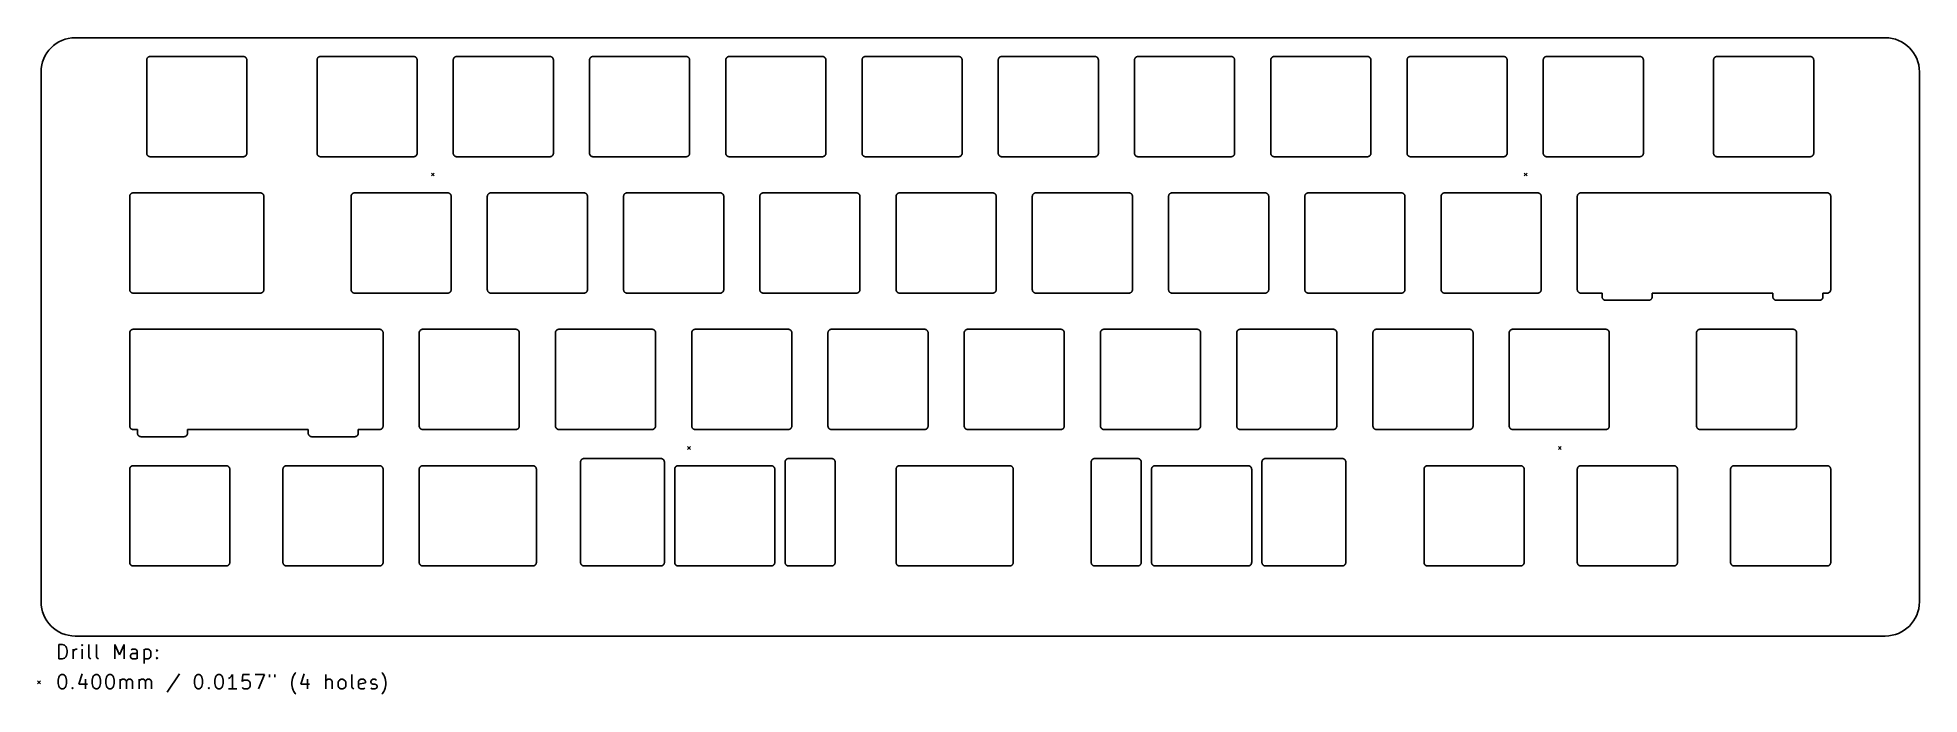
# Model space of a CAD drawing. Extents: x 19 to 282, y -159 to -67.
import ezdxf

# ---------------------------------------------------------------- set-up
doc = ezdxf.new("R2010")
doc.units = 0
doc.layers.add('BLACK', color=7, linetype='CONTINUOUS')

msp = doc.modelspace()

# ---------------------------------------------------------------- linework, layer by layer
at = {"layer": 'BLACK', "linetype": 'CONTINUOUS'}
for p, q in [((277.075, -66.85), (24, -66.85)), ((34.0006, -69.9502), (34, -69.975)), ((34, -69.975), (34, -82.975)), ((34.0025, -69.9256), (34.0006, -69.9502)), ((34.0055, -69.9012), (34.0025, -69.9256)), ((34.0097, -69.877), (34.0055, -69.9012)), ((34.0151, -69.8531), (34.0097, -69.877)), ((34.0216, -69.8296), (34.0151, -69.8531)), ((34.0293, -69.8064), (34.0216, -69.8296)), ((34.0381, -69.7837), (34.0293, -69.8064)), ((34.048, -69.7614), (34.0381, -69.7837)), ((34.0589, -69.7396), (34.048, -69.7614)), ((34.0709, -69.7183), (34.0589, -69.7396)), ((34.084, -69.6976), (34.0709, -69.7183)), ((34.0981, -69.6775), (34.084, -69.6976)), ((34.1133, -69.6581), (34.0981, -69.6775)), ((34.1294, -69.6394), (34.1133, -69.6581)), ((34.1465, -69.6214), (34.1294, -69.6394)), ((34.1644, -69.6043), (34.1465, -69.6214)), ((34.1831, -69.5882), (34.1644, -69.6043)), ((34.2025, -69.5731), (34.1831, -69.5882)), ((34.2226, -69.559), (34.2025, -69.5731)), ((34.2433, -69.5459), (34.2226, -69.559)), ((34.2646, -69.5339), (34.2433, -69.5459)), ((34.2864, -69.5229), (34.2646, -69.5339)), ((34.3087, -69.5131), (34.2864, -69.5229)), ((34.3314, -69.5043), (34.3087, -69.5131)), ((34.3546, -69.4966), (34.3314, -69.5043)), ((34.3781, -69.4901), (34.3546, -69.4966)), ((34.402, -69.4847), (34.3781, -69.4901)), ((34.4262, -69.4805), (34.402, -69.4847)), ((34.4506, -69.4774), (34.4262, -69.4805)), ((34.4752, -69.4756), (34.4506, -69.4774)), ((34.5, -69.475), (34.4752, -69.4756)), ((47.5, -69.475), (34.5, -69.475)), ((47.5248, -69.4756), (47.5, -69.475)), ((47.5494, -69.4774), (47.5248, -69.4756)), ((47.5739, -69.4805), (47.5494, -69.4774)), ((47.598, -69.4847), (47.5739, -69.4805)), ((47.6219, -69.4901), (47.598, -69.4847)), ((47.6454, -69.4966), (47.6219, -69.4901)), ((47.6686, -69.5043), (47.6454, -69.4966)), ((47.6914, -69.5131), (47.6686, -69.5043)), ((47.7137, -69.5229), (47.6914, -69.5131)), ((47.7355, -69.5339), (47.7137, -69.5229)), ((47.7567, -69.5459), (47.7355, -69.5339)), ((47.7774, -69.559), (47.7567, -69.5459)), ((47.7975, -69.5731), (47.7774, -69.559)), ((47.8169, -69.5882), (47.7975, -69.5731)), ((47.8356, -69.6043), (47.8169, -69.5882)), ((47.8536, -69.6214), (47.8356, -69.6043)), ((47.8707, -69.6394), (47.8536, -69.6214)), ((47.8868, -69.6581), (47.8707, -69.6394)), ((47.9019, -69.6775), (47.8868, -69.6581)), ((47.916, -69.6976), (47.9019, -69.6775)), ((47.9291, -69.7183), (47.916, -69.6976)), ((47.9411, -69.7396), (47.9291, -69.7183)), ((47.9521, -69.7614), (47.9411, -69.7396)), ((47.962, -69.7837), (47.9521, -69.7614)), ((47.9707, -69.8064), (47.962, -69.7837)), ((47.9784, -69.8296), (47.9707, -69.8064)), ((47.9849, -69.8531), (47.9784, -69.8296)), ((47.9903, -69.877), (47.9849, -69.8531)), ((47.9945, -69.9012), (47.9903, -69.877)), ((47.9976, -69.9256), (47.9945, -69.9012)), ((47.9994, -69.9502), (47.9976, -69.9256)), ((48, -69.975), (47.9994, -69.9502)), ((48, -82.975), (48, -69.975)), ((57.8131, -69.9502), (57.8125, -69.975)), ((57.8125, -69.975), (57.8125, -82.975)), ((57.815, -69.9256), (57.8131, -69.9502)), ((57.818, -69.9012), (57.815, -69.9256)), ((57.8222, -69.877), (57.818, -69.9012)), ((57.8276, -69.8531), (57.8222, -69.877)), ((57.8341, -69.8296), (57.8276, -69.8531)), ((57.8418, -69.8064), (57.8341, -69.8296)), ((57.8506, -69.7837), (57.8418, -69.8064)), ((57.8605, -69.7614), (57.8506, -69.7837)), ((57.8714, -69.7396), (57.8605, -69.7614)), ((57.8834, -69.7183), (57.8714, -69.7396)), ((57.8965, -69.6976), (57.8834, -69.7183)), ((57.9106, -69.6775), (57.8965, -69.6976)), ((57.9257, -69.6581), (57.9106, -69.6775)), ((57.9419, -69.6394), (57.9257, -69.6581)), ((57.959, -69.6214), (57.9419, -69.6394)), ((57.9769, -69.6043), (57.959, -69.6214)), ((57.9956, -69.5882), (57.9769, -69.6043)), ((58.015, -69.5731), (57.9956, -69.5882)), ((58.0351, -69.559), (58.015, -69.5731)), ((58.0558, -69.5459), (58.0351, -69.559)), ((58.0771, -69.5339), (58.0558, -69.5459)), ((58.0989, -69.5229), (58.0771, -69.5339)), ((58.1212, -69.5131), (58.0989, -69.5229)), ((58.1439, -69.5043), (58.1212, -69.5131)), ((58.1671, -69.4966), (58.1439, -69.5043)), ((58.1906, -69.4901), (58.1671, -69.4966)), ((58.2145, -69.4847), (58.1906, -69.4901)), ((58.2387, -69.4805), (58.2145, -69.4847)), ((58.2631, -69.4774), (58.2387, -69.4805)), ((58.2877, -69.4756), (58.2631, -69.4774)), ((58.3125, -69.475), (58.2877, -69.4756)), ((71.3125, -69.475), (58.3125, -69.475)), ((71.3373, -69.4756), (71.3125, -69.475)), ((71.3619, -69.4774), (71.3373, -69.4756)), ((71.3863, -69.4805), (71.3619, -69.4774)), ((71.4105, -69.4847), (71.3863, -69.4805)), ((71.4344, -69.4901), (71.4105, -69.4847)), ((71.4579, -69.4966), (71.4344, -69.4901)), ((71.4811, -69.5043), (71.4579, -69.4966)), ((71.5039, -69.5131), (71.4811, -69.5043)), ((71.5262, -69.5229), (71.5039, -69.5131)), ((71.548, -69.5339), (71.5262, -69.5229)), ((71.5692, -69.5459), (71.548, -69.5339)), ((71.5899, -69.559), (71.5692, -69.5459)), ((71.61, -69.5731), (71.5899, -69.559)), ((71.6294, -69.5882), (71.61, -69.5731)), ((71.6481, -69.6043), (71.6294, -69.5882)), ((71.6661, -69.6214), (71.6481, -69.6043)), ((71.6832, -69.6394), (71.6661, -69.6214)), ((71.6993, -69.6581), (71.6832, -69.6394)), ((71.7144, -69.6775), (71.6993, -69.6581)), ((71.7285, -69.6976), (71.7144, -69.6775)), ((71.7416, -69.7183), (71.7285, -69.6976)), ((71.7536, -69.7396), (71.7416, -69.7183)), ((71.7646, -69.7614), (71.7536, -69.7396)), ((71.7745, -69.7837), (71.7646, -69.7614)), ((71.7832, -69.8064), (71.7745, -69.7837)), ((71.7909, -69.8296), (71.7832, -69.8064)), ((71.7974, -69.8531), (71.7909, -69.8296)), ((71.8028, -69.877), (71.7974, -69.8531)), ((71.807, -69.9012), (71.8028, -69.877)), ((71.8101, -69.9256), (71.807, -69.9012)), ((71.8119, -69.9502), (71.8101, -69.9256)), ((71.8125, -69.975), (71.8119, -69.9502)), ((71.8125, -82.975), (71.8125, -69.975)), ((76.8631, -69.9502), (76.8625, -69.975)), ((76.8625, -69.975), (76.8625, -82.975)), ((76.865, -69.9256), (76.8631, -69.9502)), ((76.868, -69.9012), (76.865, -69.9256)), ((76.8722, -69.877), (76.868, -69.9012)), ((76.8776, -69.8531), (76.8722, -69.877)), ((76.8841, -69.8296), (76.8776, -69.8531)), ((76.8918, -69.8064), (76.8841, -69.8296)), ((76.9006, -69.7837), (76.8918, -69.8064)), ((76.9105, -69.7614), (76.9006, -69.7837)), ((76.9214, -69.7396), (76.9105, -69.7614)), ((76.9334, -69.7183), (76.9214, -69.7396)), ((76.9465, -69.6976), (76.9334, -69.7183)), ((76.9606, -69.6775), (76.9465, -69.6976)), ((76.9757, -69.6581), (76.9606, -69.6775)), ((76.9919, -69.6394), (76.9757, -69.6581)), ((77.009, -69.6214), (76.9919, -69.6394)), ((77.0269, -69.6043), (77.009, -69.6214)), ((77.0456, -69.5882), (77.0269, -69.6043)), ((77.065, -69.5731), (77.0456, -69.5882)), ((77.0851, -69.559), (77.065, -69.5731)), ((77.1058, -69.5459), (77.0851, -69.559)), ((77.1271, -69.5339), (77.1058, -69.5459)), ((77.1489, -69.5229), (77.1271, -69.5339)), ((77.1712, -69.5131), (77.1489, -69.5229)), ((77.1939, -69.5043), (77.1712, -69.5131)), ((77.2171, -69.4966), (77.1939, -69.5043)), ((77.2406, -69.4901), (77.2171, -69.4966)), ((77.2645, -69.4847), (77.2406, -69.4901)), ((77.2887, -69.4805), (77.2645, -69.4847)), ((77.3131, -69.4774), (77.2887, -69.4805)), ((77.3377, -69.4756), (77.3131, -69.4774)), ((77.3625, -69.475), (77.3377, -69.4756)), ((90.3625, -69.475), (77.3625, -69.475)), ((90.3873, -69.4756), (90.3625, -69.475)), ((90.4119, -69.4774), (90.3873, -69.4756)), ((90.4363, -69.4805), (90.4119, -69.4774)), ((90.4605, -69.4847), (90.4363, -69.4805)), ((90.4844, -69.4901), (90.4605, -69.4847)), ((90.5079, -69.4966), (90.4844, -69.4901)), ((90.5311, -69.5043), (90.5079, -69.4966)), ((90.5539, -69.5131), (90.5311, -69.5043)), ((90.5762, -69.5229), (90.5539, -69.5131)), ((90.598, -69.5339), (90.5762, -69.5229)), ((90.6192, -69.5459), (90.598, -69.5339)), ((90.6399, -69.559), (90.6192, -69.5459)), ((90.66, -69.5731), (90.6399, -69.559)), ((90.6794, -69.5882), (90.66, -69.5731)), ((90.6981, -69.6043), (90.6794, -69.5882)), ((90.7161, -69.6214), (90.6981, -69.6043)), ((90.7332, -69.6394), (90.7161, -69.6214)), ((90.7493, -69.6581), (90.7332, -69.6394)), ((90.7644, -69.6775), (90.7493, -69.6581)), ((90.7785, -69.6976), (90.7644, -69.6775)), ((90.7916, -69.7183), (90.7785, -69.6976)), ((90.8036, -69.7396), (90.7916, -69.7183)), ((90.8146, -69.7614), (90.8036, -69.7396)), ((90.8245, -69.7837), (90.8146, -69.7614)), ((90.8332, -69.8064), (90.8245, -69.7837)), ((90.8409, -69.8296), (90.8332, -69.8064)), ((90.8474, -69.8531), (90.8409, -69.8296)), ((90.8528, -69.877), (90.8474, -69.8531)), ((90.857, -69.9012), (90.8528, -69.877)), ((90.8601, -69.9256), (90.857, -69.9012)), ((90.8619, -69.9502), (90.8601, -69.9256)), ((90.8625, -69.975), (90.8619, -69.9502)), ((90.8625, -82.975), (90.8625, -69.975)), ((95.9131, -69.9502), (95.9125, -69.975)), ((95.9125, -69.975), (95.9125, -82.975)), ((95.915, -69.9256), (95.9131, -69.9502)), ((95.918, -69.9012), (95.915, -69.9256)), ((95.9222, -69.877), (95.918, -69.9012)), ((95.9276, -69.8531), (95.9222, -69.877)), ((95.9341, -69.8296), (95.9276, -69.8531)), ((95.9418, -69.8064), (95.9341, -69.8296)), ((95.9506, -69.7837), (95.9418, -69.8064)), ((95.9604, -69.7614), (95.9506, -69.7837)), ((95.9714, -69.7396), (95.9604, -69.7614)), ((95.9834, -69.7183), (95.9714, -69.7396)), ((95.9965, -69.6976), (95.9834, -69.7183)), ((96.0106, -69.6775), (95.9965, -69.6976)), ((96.0257, -69.6581), (96.0106, -69.6775)), ((96.0419, -69.6394), (96.0257, -69.6581)), ((96.059, -69.6214), (96.0419, -69.6394)), ((96.0769, -69.6043), (96.059, -69.6214)), ((96.0956, -69.5882), (96.0769, -69.6043)), ((96.115, -69.5731), (96.0956, -69.5882)), ((96.1351, -69.559), (96.115, -69.5731)), ((96.1558, -69.5459), (96.1351, -69.559)), ((96.1771, -69.5339), (96.1558, -69.5459)), ((96.1989, -69.5229), (96.1771, -69.5339)), ((96.2212, -69.5131), (96.1989, -69.5229)), ((96.2439, -69.5043), (96.2212, -69.5131)), ((96.2671, -69.4966), (96.2439, -69.5043)), ((96.2906, -69.4901), (96.2671, -69.4966)), ((96.3145, -69.4847), (96.2906, -69.4901)), ((96.3387, -69.4805), (96.3145, -69.4847)), ((96.3631, -69.4774), (96.3387, -69.4805)), ((96.3877, -69.4756), (96.3631, -69.4774)), ((96.4125, -69.475), (96.3877, -69.4756)), ((109.413, -69.475), (96.4125, -69.475)), ((109.437, -69.4756), (109.413, -69.475)), ((109.462, -69.4774), (109.437, -69.4756)), ((109.486, -69.4805), (109.462, -69.4774)), ((109.511, -69.4847), (109.486, -69.4805)), ((109.534, -69.4901), (109.511, -69.4847)), ((109.558, -69.4966), (109.534, -69.4901)), ((109.581, -69.5043), (109.558, -69.4966)), ((109.604, -69.5131), (109.581, -69.5043)), ((109.626, -69.5229), (109.604, -69.5131)), ((109.648, -69.5339), (109.626, -69.5229)), ((109.669, -69.5459), (109.648, -69.5339)), ((109.69, -69.559), (109.669, -69.5459)), ((109.71, -69.5731), (109.69, -69.559)), ((109.729, -69.5882), (109.71, -69.5731)), ((109.748, -69.6043), (109.729, -69.5882)), ((109.766, -69.6214), (109.748, -69.6043)), ((109.783, -69.6394), (109.766, -69.6214)), ((109.799, -69.6581), (109.783, -69.6394)), ((109.814, -69.6775), (109.799, -69.6581)), ((109.829, -69.6976), (109.814, -69.6775)), ((109.842, -69.7183), (109.829, -69.6976)), ((109.854, -69.7396), (109.842, -69.7183)), ((109.865, -69.7614), (109.854, -69.7396)), ((109.874, -69.7837), (109.865, -69.7614)), ((109.883, -69.8064), (109.874, -69.7837)), ((109.891, -69.8296), (109.883, -69.8064)), ((109.897, -69.8531), (109.891, -69.8296)), ((109.903, -69.877), (109.897, -69.8531)), ((109.907, -69.9012), (109.903, -69.877)), ((109.91, -69.9256), (109.907, -69.9012)), ((109.912, -69.9502), (109.91, -69.9256)), ((109.913, -69.975), (109.912, -69.9502)), ((109.913, -82.975), (109.913, -69.975)), ((114.965, -69.9256), (114.963, -69.9502)), ((114.963, -69.9502), (114.963, -69.975)), ((114.963, -69.975), (114.963, -82.975)), ((114.968, -69.9012), (114.965, -69.9256)), ((114.972, -69.877), (114.968, -69.9012)), ((114.978, -69.8531), (114.972, -69.877)), ((114.984, -69.8296), (114.978, -69.8531)), ((114.992, -69.8064), (114.984, -69.8296)), ((115.001, -69.7837), (114.992, -69.8064)), ((115.01, -69.7614), (115.001, -69.7837)), ((115.021, -69.7396), (115.01, -69.7614)), ((115.033, -69.7183), (115.021, -69.7396)), ((115.047, -69.6976), (115.033, -69.7183)), ((115.061, -69.6775), (115.047, -69.6976)), ((115.076, -69.6581), (115.061, -69.6775)), ((115.092, -69.6394), (115.076, -69.6581)), ((115.109, -69.6214), (115.092, -69.6394)), ((115.127, -69.6043), (115.109, -69.6214)), ((115.146, -69.5882), (115.127, -69.6043)), ((115.165, -69.5731), (115.146, -69.5882)), ((115.185, -69.559), (115.165, -69.5731)), ((115.206, -69.5459), (115.185, -69.559)), ((115.227, -69.5339), (115.206, -69.5459)), ((115.249, -69.5229), (115.227, -69.5339)), ((115.271, -69.5131), (115.249, -69.5229)), ((115.294, -69.5043), (115.271, -69.5131)), ((115.317, -69.4966), (115.294, -69.5043)), ((115.341, -69.4901), (115.317, -69.4966)), ((115.365, -69.4847), (115.341, -69.4901)), ((115.389, -69.4805), (115.365, -69.4847)), ((115.413, -69.4774), (115.389, -69.4805)), ((115.438, -69.4756), (115.413, -69.4774)), ((115.463, -69.475), (115.438, -69.4756)), ((128.463, -69.475), (115.463, -69.475)), ((128.487, -69.4756), (128.463, -69.475)), ((128.512, -69.4774), (128.487, -69.4756)), ((128.536, -69.4805), (128.512, -69.4774)), ((128.561, -69.4847), (128.536, -69.4805)), ((128.584, -69.4901), (128.561, -69.4847)), ((128.608, -69.4966), (128.584, -69.4901)), ((128.631, -69.5043), (128.608, -69.4966)), ((128.654, -69.5131), (128.631, -69.5043)), ((128.676, -69.5229), (128.654, -69.5131)), ((128.698, -69.5339), (128.676, -69.5229)), ((128.719, -69.5459), (128.698, -69.5339)), ((128.74, -69.559), (128.719, -69.5459)), ((128.76, -69.5731), (128.74, -69.559)), ((128.779, -69.5882), (128.76, -69.5731)), ((128.798, -69.6043), (128.779, -69.5882)), ((128.816, -69.6214), (128.798, -69.6043)), ((128.833, -69.6394), (128.816, -69.6214)), ((128.849, -69.6581), (128.833, -69.6394)), ((128.864, -69.6775), (128.849, -69.6581)), ((128.879, -69.6976), (128.864, -69.6775)), ((128.892, -69.7183), (128.879, -69.6976)), ((128.904, -69.7396), (128.892, -69.7183)), ((128.915, -69.7614), (128.904, -69.7396)), ((128.924, -69.7837), (128.915, -69.7614)), ((128.933, -69.8064), (128.924, -69.7837)), ((128.941, -69.8296), (128.933, -69.8064)), ((128.947, -69.8531), (128.941, -69.8296)), ((128.953, -69.877), (128.947, -69.8531)), ((128.957, -69.9012), (128.953, -69.877)), ((128.96, -69.9256), (128.957, -69.9012)), ((128.962, -69.9502), (128.96, -69.9256)), ((128.963, -69.975), (128.962, -69.9502)), ((128.963, -82.975), (128.963, -69.975)), ((134.015, -69.9256), (134.013, -69.9502)), ((134.013, -69.9502), (134.013, -69.975)), ((134.013, -69.975), (134.013, -82.975)), ((134.018, -69.9012), (134.015, -69.9256)), ((134.022, -69.877), (134.018, -69.9012)), ((134.028, -69.8531), (134.022, -69.877)), ((134.034, -69.8296), (134.028, -69.8531)), ((134.042, -69.8064), (134.034, -69.8296)), ((134.051, -69.7837), (134.042, -69.8064)), ((134.06, -69.7614), (134.051, -69.7837)), ((134.071, -69.7396), (134.06, -69.7614)), ((134.083, -69.7183), (134.071, -69.7396)), ((134.097, -69.6976), (134.083, -69.7183)), ((134.111, -69.6775), (134.097, -69.6976)), ((134.126, -69.6581), (134.111, -69.6775)), ((134.142, -69.6394), (134.126, -69.6581)), ((134.159, -69.6214), (134.142, -69.6394)), ((134.177, -69.6043), (134.159, -69.6214)), ((134.196, -69.5882), (134.177, -69.6043)), ((134.215, -69.5731), (134.196, -69.5882)), ((134.235, -69.559), (134.215, -69.5731)), ((134.256, -69.5459), (134.235, -69.559)), ((134.277, -69.5339), (134.256, -69.5459)), ((134.299, -69.5229), (134.277, -69.5339)), ((134.321, -69.5131), (134.299, -69.5229)), ((134.344, -69.5043), (134.321, -69.5131)), ((134.367, -69.4966), (134.344, -69.5043)), ((134.391, -69.4901), (134.367, -69.4966)), ((134.415, -69.4847), (134.391, -69.4901)), ((134.439, -69.4805), (134.415, -69.4847)), ((134.463, -69.4774), (134.439, -69.4805)), ((134.488, -69.4756), (134.463, -69.4774)), ((134.513, -69.475), (134.488, -69.4756)), ((147.513, -69.475), (134.513, -69.475)), ((147.537, -69.4756), (147.513, -69.475)), ((147.562, -69.4774), (147.537, -69.4756)), ((147.586, -69.4805), (147.562, -69.4774)), ((147.611, -69.4847), (147.586, -69.4805)), ((147.634, -69.4901), (147.611, -69.4847)), ((147.658, -69.4966), (147.634, -69.4901)), ((147.681, -69.5043), (147.658, -69.4966)), ((147.704, -69.5131), (147.681, -69.5043)), ((147.726, -69.5229), (147.704, -69.5131)), ((147.748, -69.5339), (147.726, -69.5229)), ((147.769, -69.5459), (147.748, -69.5339)), ((147.79, -69.559), (147.769, -69.5459)), ((147.81, -69.5731), (147.79, -69.559)), ((147.829, -69.5882), (147.81, -69.5731)), ((147.848, -69.6043), (147.829, -69.5882)), ((147.866, -69.6214), (147.848, -69.6043)), ((147.883, -69.6394), (147.866, -69.6214)), ((147.899, -69.6581), (147.883, -69.6394)), ((147.914, -69.6775), (147.899, -69.6581)), ((147.929, -69.6976), (147.914, -69.6775)), ((147.942, -69.7183), (147.929, -69.6976)), ((147.954, -69.7396), (147.942, -69.7183)), ((147.965, -69.7614), (147.954, -69.7396)), ((147.974, -69.7837), (147.965, -69.7614)), ((147.983, -69.8064), (147.974, -69.7837)), ((147.991, -69.8296), (147.983, -69.8064)), ((147.997, -69.8531), (147.991, -69.8296)), ((148.003, -69.877), (147.997, -69.8531)), ((148.007, -69.9012), (148.003, -69.877)), ((148.01, -69.9256), (148.007, -69.9012)), ((148.012, -69.9502), (148.01, -69.9256)), ((148.013, -69.975), (148.012, -69.9502)), ((148.013, -82.975), (148.013, -69.975)), ((153.065, -69.9256), (153.063, -69.9502)), ((153.063, -69.9502), (153.063, -69.975)), ((153.063, -69.975), (153.063, -82.975)), ((153.068, -69.9012), (153.065, -69.9256)), ((153.072, -69.877), (153.068, -69.9012)), ((153.078, -69.8531), (153.072, -69.877)), ((153.084, -69.8296), (153.078, -69.8531)), ((153.092, -69.8064), (153.084, -69.8296)), ((153.101, -69.7837), (153.092, -69.8064)), ((153.11, -69.7614), (153.101, -69.7837)), ((153.121, -69.7396), (153.11, -69.7614)), ((153.133, -69.7183), (153.121, -69.7396)), ((153.147, -69.6976), (153.133, -69.7183)), ((153.161, -69.6775), (153.147, -69.6976)), ((153.176, -69.6581), (153.161, -69.6775)), ((153.192, -69.6394), (153.176, -69.6581)), ((153.209, -69.6214), (153.192, -69.6394)), ((153.227, -69.6043), (153.209, -69.6214)), ((153.246, -69.5882), (153.227, -69.6043)), ((153.265, -69.5731), (153.246, -69.5882)), ((153.285, -69.559), (153.265, -69.5731)), ((153.306, -69.5459), (153.285, -69.559)), ((153.327, -69.5339), (153.306, -69.5459)), ((153.349, -69.5229), (153.327, -69.5339)), ((153.371, -69.5131), (153.349, -69.5229)), ((153.394, -69.5043), (153.371, -69.5131)), ((153.417, -69.4966), (153.394, -69.5043)), ((153.441, -69.4901), (153.417, -69.4966)), ((153.465, -69.4847), (153.441, -69.4901)), ((153.489, -69.4805), (153.465, -69.4847)), ((153.513, -69.4774), (153.489, -69.4805)), ((153.538, -69.4756), (153.513, -69.4774)), ((153.563, -69.475), (153.538, -69.4756)), ((166.563, -69.475), (153.563, -69.475)), ((166.587, -69.4756), (166.563, -69.475)), ((166.612, -69.4774), (166.587, -69.4756)), ((166.636, -69.4805), (166.612, -69.4774)), ((166.661, -69.4847), (166.636, -69.4805)), ((166.684, -69.4901), (166.661, -69.4847)), ((166.708, -69.4966), (166.684, -69.4901)), ((166.731, -69.5043), (166.708, -69.4966)), ((166.754, -69.5131), (166.731, -69.5043)), ((166.776, -69.5229), (166.754, -69.5131)), ((166.798, -69.5339), (166.776, -69.5229)), ((166.819, -69.5459), (166.798, -69.5339)), ((166.84, -69.559), (166.819, -69.5459)), ((166.86, -69.5731), (166.84, -69.559)), ((166.879, -69.5882), (166.86, -69.5731)), ((166.898, -69.6043), (166.879, -69.5882)), ((166.916, -69.6214), (166.898, -69.6043)), ((166.933, -69.6394), (166.916, -69.6214)), ((166.949, -69.6581), (166.933, -69.6394)), ((166.964, -69.6775), (166.949, -69.6581)), ((166.978, -69.6976), (166.964, -69.6775)), ((166.992, -69.7183), (166.978, -69.6976)), ((167.004, -69.7396), (166.992, -69.7183)), ((167.015, -69.7614), (167.004, -69.7396)), ((167.024, -69.7837), (167.015, -69.7614)), ((167.033, -69.8064), (167.024, -69.7837)), ((167.041, -69.8296), (167.033, -69.8064)), ((167.047, -69.8531), (167.041, -69.8296)), ((167.053, -69.877), (167.047, -69.8531)), ((167.057, -69.9012), (167.053, -69.877)), ((167.06, -69.9256), (167.057, -69.9012)), ((167.062, -69.9502), (167.06, -69.9256)), ((167.063, -69.975), (167.062, -69.9502)), ((167.063, -82.975), (167.063, -69.975)), ((172.113, -69.9502), (172.112, -69.975)), ((172.112, -69.975), (172.112, -82.975)), ((172.115, -69.9256), (172.113, -69.9502)), ((172.118, -69.9012), (172.115, -69.9256)), ((172.122, -69.877), (172.118, -69.9012)), ((172.128, -69.8531), (172.122, -69.877)), ((172.134, -69.8296), (172.128, -69.8531)), ((172.142, -69.8064), (172.134, -69.8296)), ((172.151, -69.7837), (172.142, -69.8064)), ((172.16, -69.7614), (172.151, -69.7837)), ((172.171, -69.7396), (172.16, -69.7614)), ((172.183, -69.7183), (172.171, -69.7396)), ((172.197, -69.6976), (172.183, -69.7183)), ((172.211, -69.6775), (172.197, -69.6976)), ((172.226, -69.6581), (172.211, -69.6775)), ((172.242, -69.6394), (172.226, -69.6581)), ((172.259, -69.6214), (172.242, -69.6394)), ((172.277, -69.6043), (172.259, -69.6214)), ((172.296, -69.5882), (172.277, -69.6043)), ((172.315, -69.5731), (172.296, -69.5882)), ((172.335, -69.559), (172.315, -69.5731)), ((172.356, -69.5459), (172.335, -69.559)), ((172.377, -69.5339), (172.356, -69.5459)), ((172.399, -69.5229), (172.377, -69.5339)), ((172.421, -69.5131), (172.399, -69.5229)), ((172.444, -69.5043), (172.421, -69.5131)), ((172.467, -69.4966), (172.444, -69.5043)), ((172.491, -69.4901), (172.467, -69.4966)), ((172.514, -69.4847), (172.491, -69.4901)), ((172.539, -69.4805), (172.514, -69.4847)), ((172.563, -69.4774), (172.539, -69.4805)), ((172.588, -69.4756), (172.563, -69.4774)), ((172.612, -69.475), (172.588, -69.4756)), ((185.612, -69.475), (172.612, -69.475)), ((185.637, -69.4756), (185.612, -69.475)), ((185.662, -69.4774), (185.637, -69.4756)), ((185.686, -69.4805), (185.662, -69.4774)), ((185.71, -69.4847), (185.686, -69.4805)), ((185.734, -69.4901), (185.71, -69.4847)), ((185.758, -69.4966), (185.734, -69.4901)), ((185.781, -69.5043), (185.758, -69.4966)), ((185.804, -69.5131), (185.781, -69.5043)), ((185.826, -69.5229), (185.804, -69.5131)), ((185.848, -69.5339), (185.826, -69.5229)), ((185.869, -69.5459), (185.848, -69.5339)), ((185.89, -69.559), (185.869, -69.5459)), ((185.91, -69.5731), (185.89, -69.559)), ((185.929, -69.5882), (185.91, -69.5731)), ((185.948, -69.6043), (185.929, -69.5882)), ((185.966, -69.6214), (185.948, -69.6043)), ((185.983, -69.6394), (185.966, -69.6214)), ((185.999, -69.6581), (185.983, -69.6394)), ((186.014, -69.6775), (185.999, -69.6581)), ((186.028, -69.6976), (186.014, -69.6775)), ((186.042, -69.7183), (186.028, -69.6976)), ((186.054, -69.7396), (186.042, -69.7183)), ((186.065, -69.7614), (186.054, -69.7396)), ((186.074, -69.7837), (186.065, -69.7614)), ((186.083, -69.8064), (186.074, -69.7837)), ((186.091, -69.8296), (186.083, -69.8064)), ((186.097, -69.8531), (186.091, -69.8296)), ((186.103, -69.877), (186.097, -69.8531)), ((186.107, -69.9012), (186.103, -69.877)), ((186.11, -69.9256), (186.107, -69.9012)), ((186.112, -69.9502), (186.11, -69.9256)), ((186.112, -69.975), (186.112, -69.9502)), ((186.112, -82.975), (186.112, -69.975)), ((191.163, -69.9502), (191.162, -69.975)), ((191.162, -69.975), (191.162, -82.975)), ((191.165, -69.9256), (191.163, -69.9502)), ((191.168, -69.9012), (191.165, -69.9256)), ((191.172, -69.877), (191.168, -69.9012)), ((191.178, -69.8531), (191.172, -69.877)), ((191.184, -69.8296), (191.178, -69.8531)), ((191.192, -69.8064), (191.184, -69.8296)), ((191.201, -69.7837), (191.192, -69.8064)), ((191.21, -69.7614), (191.201, -69.7837)), ((191.221, -69.7396), (191.21, -69.7614)), ((191.233, -69.7183), (191.221, -69.7396)), ((191.247, -69.6976), (191.233, -69.7183)), ((191.261, -69.6775), (191.247, -69.6976)), ((191.276, -69.6581), (191.261, -69.6775)), ((191.292, -69.6394), (191.276, -69.6581)), ((191.309, -69.6214), (191.292, -69.6394)), ((191.327, -69.6043), (191.309, -69.6214)), ((191.346, -69.5882), (191.327, -69.6043)), ((191.365, -69.5731), (191.346, -69.5882)), ((191.385, -69.559), (191.365, -69.5731)), ((191.406, -69.5459), (191.385, -69.559)), ((191.427, -69.5339), (191.406, -69.5459)), ((191.449, -69.5229), (191.427, -69.5339)), ((191.471, -69.5131), (191.449, -69.5229)), ((191.494, -69.5043), (191.471, -69.5131)), ((191.517, -69.4966), (191.494, -69.5043)), ((191.541, -69.4901), (191.517, -69.4966)), ((191.564, -69.4847), (191.541, -69.4901)), ((191.589, -69.4805), (191.564, -69.4847)), ((191.613, -69.4774), (191.589, -69.4805)), ((191.638, -69.4756), (191.613, -69.4774)), ((191.662, -69.475), (191.638, -69.4756)), ((204.662, -69.475), (191.662, -69.475)), ((204.687, -69.4756), (204.662, -69.475)), ((204.712, -69.4774), (204.687, -69.4756)), ((204.736, -69.4805), (204.712, -69.4774)), ((204.761, -69.4847), (204.736, -69.4805)), ((204.784, -69.4901), (204.761, -69.4847)), ((204.808, -69.4966), (204.784, -69.4901)), ((204.831, -69.5043), (204.808, -69.4966)), ((204.854, -69.5131), (204.831, -69.5043)), ((204.876, -69.5229), (204.854, -69.5131)), ((204.898, -69.5339), (204.876, -69.5229)), ((204.919, -69.5459), (204.898, -69.5339)), ((204.94, -69.559), (204.919, -69.5459)), ((204.96, -69.5731), (204.94, -69.559)), ((204.979, -69.5882), (204.96, -69.5731)), ((204.998, -69.6043), (204.979, -69.5882)), ((205.016, -69.6214), (204.998, -69.6043)), ((205.033, -69.6394), (205.016, -69.6214)), ((205.049, -69.6581), (205.033, -69.6394)), ((205.064, -69.6775), (205.049, -69.6581)), ((205.078, -69.6976), (205.064, -69.6775)), ((205.092, -69.7183), (205.078, -69.6976)), ((205.104, -69.7396), (205.092, -69.7183)), ((205.115, -69.7614), (205.104, -69.7396)), ((205.124, -69.7837), (205.115, -69.7614)), ((205.133, -69.8064), (205.124, -69.7837)), ((205.141, -69.8296), (205.133, -69.8064)), ((205.147, -69.8531), (205.141, -69.8296)), ((205.153, -69.877), (205.147, -69.8531)), ((205.157, -69.9012), (205.153, -69.877)), ((205.16, -69.9256), (205.157, -69.9012)), ((205.162, -69.9502), (205.16, -69.9256)), ((205.162, -69.975), (205.162, -69.9502)), ((205.162, -82.975), (205.162, -69.975)), ((210.215, -69.9256), (210.213, -69.9502)), ((210.213, -69.9502), (210.213, -69.975)), ((210.213, -69.975), (210.213, -82.975)), ((210.218, -69.9012), (210.215, -69.9256)), ((210.222, -69.877), (210.218, -69.9012)), ((210.228, -69.8531), (210.222, -69.877)), ((210.234, -69.8296), (210.228, -69.8531)), ((210.242, -69.8064), (210.234, -69.8296)), ((210.251, -69.7837), (210.242, -69.8064)), ((210.26, -69.7614), (210.251, -69.7837)), ((210.271, -69.7396), (210.26, -69.7614)), ((210.283, -69.7183), (210.271, -69.7396)), ((210.297, -69.6976), (210.283, -69.7183)), ((210.311, -69.6775), (210.297, -69.6976)), ((210.326, -69.6581), (210.311, -69.6775)), ((210.342, -69.6394), (210.326, -69.6581)), ((210.359, -69.6214), (210.342, -69.6394)), ((210.377, -69.6043), (210.359, -69.6214)), ((210.396, -69.5882), (210.377, -69.6043)), ((210.415, -69.5731), (210.396, -69.5882)), ((210.435, -69.559), (210.415, -69.5731)), ((210.456, -69.5459), (210.435, -69.559)), ((210.477, -69.5339), (210.456, -69.5459)), ((210.499, -69.5229), (210.477, -69.5339)), ((210.521, -69.5131), (210.499, -69.5229)), ((210.544, -69.5043), (210.521, -69.5131)), ((210.567, -69.4966), (210.544, -69.5043)), ((210.591, -69.4901), (210.567, -69.4966)), ((210.614, -69.4847), (210.591, -69.4901)), ((210.639, -69.4805), (210.614, -69.4847)), ((210.663, -69.4774), (210.639, -69.4805)), ((210.688, -69.4756), (210.663, -69.4774)), ((210.713, -69.475), (210.688, -69.4756)), ((223.713, -69.475), (210.713, -69.475)), ((223.737, -69.4756), (223.713, -69.475)), ((223.762, -69.4774), (223.737, -69.4756)), ((223.786, -69.4805), (223.762, -69.4774)), ((223.811, -69.4847), (223.786, -69.4805)), ((223.834, -69.4901), (223.811, -69.4847)), ((223.858, -69.4966), (223.834, -69.4901)), ((223.881, -69.5043), (223.858, -69.4966)), ((223.904, -69.5131), (223.881, -69.5043)), ((223.926, -69.5229), (223.904, -69.5131)), ((223.948, -69.5339), (223.926, -69.5229)), ((223.969, -69.5459), (223.948, -69.5339)), ((223.99, -69.559), (223.969, -69.5459)), ((224.01, -69.5731), (223.99, -69.559)), ((224.029, -69.5882), (224.01, -69.5731)), ((224.048, -69.6043), (224.029, -69.5882)), ((224.066, -69.6214), (224.048, -69.6043)), ((224.083, -69.6394), (224.066, -69.6214)), ((224.099, -69.6581), (224.083, -69.6394)), ((224.114, -69.6775), (224.099, -69.6581)), ((224.128, -69.6976), (224.114, -69.6775)), ((224.142, -69.7183), (224.128, -69.6976)), ((224.154, -69.7396), (224.142, -69.7183)), ((224.165, -69.7614), (224.154, -69.7396)), ((224.174, -69.7837), (224.165, -69.7614)), ((224.183, -69.8064), (224.174, -69.7837)), ((224.191, -69.8296), (224.183, -69.8064)), ((224.197, -69.8531), (224.191, -69.8296)), ((224.203, -69.877), (224.197, -69.8531)), ((224.207, -69.9012), (224.203, -69.877)), ((224.21, -69.9256), (224.207, -69.9012)), ((224.212, -69.9502), (224.21, -69.9256)), ((224.213, -69.975), (224.212, -69.9502)), ((224.213, -82.975), (224.213, -69.975)), ((229.265, -69.9256), (229.263, -69.9502)), ((229.263, -69.9502), (229.263, -69.975)), ((229.263, -69.975), (229.263, -82.975)), ((229.268, -69.9012), (229.265, -69.9256)), ((229.272, -69.877), (229.268, -69.9012)), ((229.278, -69.8531), (229.272, -69.877)), ((229.284, -69.8296), (229.278, -69.8531)), ((229.292, -69.8064), (229.284, -69.8296)), ((229.301, -69.7837), (229.292, -69.8064)), ((229.31, -69.7614), (229.301, -69.7837)), ((229.321, -69.7396), (229.31, -69.7614)), ((229.333, -69.7183), (229.321, -69.7396)), ((229.347, -69.6976), (229.333, -69.7183)), ((229.361, -69.6775), (229.347, -69.6976)), ((229.376, -69.6581), (229.361, -69.6775)), ((229.392, -69.6394), (229.376, -69.6581)), ((229.409, -69.6214), (229.392, -69.6394)), ((229.427, -69.6043), (229.409, -69.6214)), ((229.446, -69.5882), (229.427, -69.6043)), ((229.465, -69.5731), (229.446, -69.5882)), ((229.485, -69.559), (229.465, -69.5731)), ((229.506, -69.5459), (229.485, -69.559)), ((229.527, -69.5339), (229.506, -69.5459)), ((229.549, -69.5229), (229.527, -69.5339)), ((229.571, -69.5131), (229.549, -69.5229)), ((229.594, -69.5043), (229.571, -69.5131)), ((229.617, -69.4966), (229.594, -69.5043)), ((229.641, -69.4901), (229.617, -69.4966)), ((229.665, -69.4847), (229.641, -69.4901)), ((229.689, -69.4805), (229.665, -69.4847)), ((229.713, -69.4774), (229.689, -69.4805)), ((229.738, -69.4756), (229.713, -69.4774)), ((229.763, -69.475), (229.738, -69.4756)), ((242.763, -69.475), (229.763, -69.475)), ((242.787, -69.4756), (242.763, -69.475)), ((242.812, -69.4774), (242.787, -69.4756)), ((242.836, -69.4805), (242.812, -69.4774)), ((242.861, -69.4847), (242.836, -69.4805)), ((242.884, -69.4901), (242.861, -69.4847)), ((242.908, -69.4966), (242.884, -69.4901)), ((242.931, -69.5043), (242.908, -69.4966)), ((242.954, -69.5131), (242.931, -69.5043)), ((242.976, -69.5229), (242.954, -69.5131)), ((242.998, -69.5339), (242.976, -69.5229)), ((243.019, -69.5459), (242.998, -69.5339)), ((243.04, -69.559), (243.019, -69.5459)), ((243.06, -69.5731), (243.04, -69.559)), ((243.079, -69.5882), (243.06, -69.5731)), ((243.098, -69.6043), (243.079, -69.5882)), ((243.116, -69.6214), (243.098, -69.6043)), ((243.133, -69.6394), (243.116, -69.6214)), ((243.149, -69.6581), (243.133, -69.6394)), ((243.164, -69.6775), (243.149, -69.6581)), ((243.178, -69.6976), (243.164, -69.6775)), ((243.192, -69.7183), (243.178, -69.6976)), ((243.204, -69.7396), (243.192, -69.7183)), ((243.215, -69.7614), (243.204, -69.7396)), ((243.224, -69.7837), (243.215, -69.7614)), ((243.233, -69.8064), (243.224, -69.7837)), ((243.241, -69.8296), (243.233, -69.8064)), ((243.247, -69.8531), (243.241, -69.8296)), ((243.253, -69.877), (243.247, -69.8531)), ((243.257, -69.9012), (243.253, -69.877)), ((243.26, -69.9256), (243.257, -69.9012)), ((243.262, -69.9502), (243.26, -69.9256)), ((243.263, -69.975), (243.262, -69.9502)), ((243.263, -82.975), (243.263, -69.975)), ((253.076, -69.9502), (253.075, -69.975)), ((253.075, -69.975), (253.075, -82.975)), ((253.077, -69.9256), (253.076, -69.9502)), ((253.08, -69.9012), (253.077, -69.9256)), ((253.085, -69.877), (253.08, -69.9012)), ((253.09, -69.8531), (253.085, -69.877)), ((253.097, -69.8296), (253.09, -69.8531)), ((253.104, -69.8064), (253.097, -69.8296)), ((253.113, -69.7837), (253.104, -69.8064)), ((253.123, -69.7614), (253.113, -69.7837)), ((253.134, -69.7396), (253.123, -69.7614)), ((253.146, -69.7183), (253.134, -69.7396)), ((253.159, -69.6976), (253.146, -69.7183)), ((253.173, -69.6775), (253.159, -69.6976)), ((253.188, -69.6581), (253.173, -69.6775)), ((253.204, -69.6394), (253.188, -69.6581)), ((253.221, -69.6214), (253.204, -69.6394)), ((253.239, -69.6043), (253.221, -69.6214)), ((253.258, -69.5882), (253.239, -69.6043)), ((253.278, -69.5731), (253.258, -69.5882)), ((253.298, -69.559), (253.278, -69.5731)), ((253.318, -69.5459), (253.298, -69.559)), ((253.34, -69.5339), (253.318, -69.5459)), ((253.361, -69.5229), (253.34, -69.5339)), ((253.384, -69.5131), (253.361, -69.5229)), ((253.406, -69.5043), (253.384, -69.5131)), ((253.43, -69.4966), (253.406, -69.5043)), ((253.453, -69.4901), (253.43, -69.4966)), ((253.477, -69.4847), (253.453, -69.4901)), ((253.501, -69.4805), (253.477, -69.4847)), ((253.526, -69.4774), (253.501, -69.4805)), ((253.55, -69.4756), (253.526, -69.4774)), ((253.575, -69.475), (253.55, -69.4756)), ((266.575, -69.475), (253.575, -69.475)), ((266.6, -69.4756), (266.575, -69.475)), ((266.624, -69.4774), (266.6, -69.4756)), ((266.649, -69.4805), (266.624, -69.4774)), ((266.673, -69.4847), (266.649, -69.4805)), ((266.697, -69.4901), (266.673, -69.4847)), ((266.72, -69.4966), (266.697, -69.4901)), ((266.744, -69.5043), (266.72, -69.4966)), ((266.766, -69.5131), (266.744, -69.5043)), ((266.789, -69.5229), (266.766, -69.5131)), ((266.81, -69.5339), (266.789, -69.5229)), ((266.832, -69.5459), (266.81, -69.5339)), ((266.852, -69.559), (266.832, -69.5459)), ((266.872, -69.5731), (266.852, -69.559)), ((266.892, -69.5882), (266.872, -69.5731)), ((266.911, -69.6043), (266.892, -69.5882)), ((266.929, -69.6214), (266.911, -69.6043)), ((266.946, -69.6394), (266.929, -69.6214)), ((266.962, -69.6581), (266.946, -69.6394)), ((266.977, -69.6775), (266.962, -69.6581)), ((266.991, -69.6976), (266.977, -69.6775)), ((267.004, -69.7183), (266.991, -69.6976)), ((267.016, -69.7396), (267.004, -69.7183)), ((267.027, -69.7614), (267.016, -69.7396)), ((267.037, -69.7837), (267.027, -69.7614)), ((267.046, -69.8064), (267.037, -69.7837)), ((267.053, -69.8296), (267.046, -69.8064)), ((267.06, -69.8531), (267.053, -69.8296)), ((267.065, -69.877), (267.06, -69.8531)), ((267.07, -69.9012), (267.065, -69.877)), ((267.073, -69.9256), (267.07, -69.9012)), ((267.074, -69.9502), (267.073, -69.9256)), ((267.075, -69.975), (267.074, -69.9502)), ((267.075, -82.975), (267.075, -69.975)), ((19.225, -145.637), (19.225, -71.625)), ((281.85, -145.637), (281.85, -71.625)), ((34, -82.975), (34.0006, -82.9998)), ((34.0006, -82.9998), (34.0025, -83.0244)), ((34.0025, -83.0244), (34.0055, -83.0488)), ((34.0055, -83.0488), (34.0097, -83.073)), ((34.0097, -83.073), (34.0151, -83.0969)), ((34.0151, -83.0969), (34.0216, -83.1204)), ((34.0216, -83.1204), (34.0293, -83.1436)), ((34.0293, -83.1436), (34.0381, -83.1663)), ((34.0381, -83.1663), (34.048, -83.1886)), ((34.048, -83.1886), (34.0589, -83.2104)), ((34.0589, -83.2104), (34.0709, -83.2317)), ((34.0709, -83.2317), (34.084, -83.2524)), ((34.084, -83.2524), (34.0981, -83.2725)), ((34.0981, -83.2725), (34.1133, -83.2919)), ((34.1133, -83.2919), (34.1294, -83.3106)), ((34.1294, -83.3106), (34.1465, -83.3286)), ((34.1465, -83.3286), (34.1644, -83.3456)), ((34.1644, -83.3456), (34.1831, -83.3618)), ((34.1831, -83.3618), (34.2025, -83.3769)), ((34.2025, -83.3769), (34.2226, -83.391)), ((34.2226, -83.391), (34.2433, -83.4041)), ((34.2433, -83.4041), (34.2646, -83.4161)), ((34.2646, -83.4161), (34.2864, -83.4271)), ((34.2864, -83.4271), (34.3087, -83.4369)), ((34.3087, -83.4369), (34.3314, -83.4457)), ((34.3314, -83.4457), (34.3546, -83.4534)), ((34.3546, -83.4534), (34.3781, -83.4599)), ((34.3781, -83.4599), (34.402, -83.4653)), ((34.402, -83.4653), (34.4262, -83.4695)), ((34.4262, -83.4695), (34.4506, -83.4726)), ((34.4506, -83.4726), (34.4752, -83.4744)), ((34.4752, -83.4744), (34.5, -83.475)), ((34.5, -83.475), (47.5, -83.475)), ((47.5, -83.475), (47.5248, -83.4744)), ((47.5248, -83.4744), (47.5494, -83.4726)), ((47.5494, -83.4726), (47.5739, -83.4695)), ((47.5739, -83.4695), (47.598, -83.4653)), ((47.598, -83.4653), (47.6219, -83.4599)), ((47.6219, -83.4599), (47.6454, -83.4534)), ((47.6454, -83.4534), (47.6686, -83.4457)), ((47.6686, -83.4457), (47.6914, -83.4369)), ((47.6914, -83.4369), (47.7137, -83.4271)), ((47.7137, -83.4271), (47.7355, -83.4161)), ((47.7355, -83.4161), (47.7567, -83.4041)), ((47.7567, -83.4041), (47.7774, -83.391)), ((47.7774, -83.391), (47.7975, -83.3769)), ((47.7975, -83.3769), (47.8169, -83.3618)), ((47.8169, -83.3618), (47.8356, -83.3456)), ((47.8356, -83.3456), (47.8536, -83.3286)), ((47.8536, -83.3286), (47.8707, -83.3106)), ((47.8707, -83.3106), (47.8868, -83.2919)), ((47.8868, -83.2919), (47.9019, -83.2725)), ((47.9019, -83.2725), (47.916, -83.2524)), ((47.916, -83.2524), (47.9291, -83.2317)), ((47.9291, -83.2317), (47.9411, -83.2104)), ((47.9411, -83.2104), (47.9521, -83.1886)), ((47.9521, -83.1886), (47.962, -83.1663)), ((47.962, -83.1663), (47.9707, -83.1436)), ((47.9707, -83.1436), (47.9784, -83.1204)), ((47.9784, -83.1204), (47.9849, -83.0969)), ((47.9849, -83.0969), (47.9903, -83.073)), ((47.9903, -83.073), (47.9945, -83.0488)), ((47.9945, -83.0488), (47.9976, -83.0244)), ((47.9976, -83.0244), (47.9994, -82.9998)), ((47.9994, -82.9998), (48, -82.975)), ((57.8125, -82.975), (57.8131, -82.9998)), ((57.8131, -82.9998), (57.815, -83.0244)), ((57.815, -83.0244), (57.818, -83.0488)), ((57.818, -83.0488), (57.8222, -83.073)), ((57.8222, -83.073), (57.8276, -83.0969)), ((57.8276, -83.0969), (57.8341, -83.1204)), ((57.8341, -83.1204), (57.8418, -83.1436)), ((57.8418, -83.1436), (57.8506, -83.1663)), ((57.8506, -83.1663), (57.8605, -83.1886)), ((57.8605, -83.1886), (57.8714, -83.2104)), ((57.8714, -83.2104), (57.8834, -83.2317)), ((57.8834, -83.2317), (57.8965, -83.2524)), ((57.8965, -83.2524), (57.9106, -83.2725)), ((57.9106, -83.2725), (57.9257, -83.2919)), ((57.9257, -83.2919), (57.9419, -83.3106)), ((57.9419, -83.3106), (57.959, -83.3286)), ((57.959, -83.3286), (57.9769, -83.3456)), ((57.9769, -83.3456), (57.9956, -83.3618)), ((57.9956, -83.3618), (58.015, -83.3769)), ((58.015, -83.3769), (58.0351, -83.391)), ((58.0351, -83.391), (58.0558, -83.4041)), ((58.0558, -83.4041), (58.0771, -83.4161)), ((58.0771, -83.4161), (58.0989, -83.4271)), ((58.0989, -83.4271), (58.1212, -83.4369)), ((58.1212, -83.4369), (58.1439, -83.4457)), ((58.1439, -83.4457), (58.1671, -83.4534)), ((58.1671, -83.4534), (58.1906, -83.4599)), ((58.1906, -83.4599), (58.2145, -83.4653)), ((58.2145, -83.4653), (58.2387, -83.4695)), ((58.2387, -83.4695), (58.2631, -83.4726)), ((58.2631, -83.4726), (58.2877, -83.4744)), ((58.2877, -83.4744), (58.3125, -83.475)), ((58.3125, -83.475), (71.3125, -83.475)), ((71.3125, -83.475), (71.3373, -83.4744)), ((71.3373, -83.4744), (71.3619, -83.4726)), ((71.3619, -83.4726), (71.3863, -83.4695)), ((71.3863, -83.4695), (71.4105, -83.4653)), ((71.4105, -83.4653), (71.4344, -83.4599)), ((71.4344, -83.4599), (71.4579, -83.4534)), ((71.4579, -83.4534), (71.4811, -83.4457)), ((71.4811, -83.4457), (71.5039, -83.4369)), ((71.5039, -83.4369), (71.5262, -83.4271)), ((71.5262, -83.4271), (71.548, -83.4161)), ((71.548, -83.4161), (71.5692, -83.4041)), ((71.5692, -83.4041), (71.5899, -83.391)), ((71.5899, -83.391), (71.61, -83.3769)), ((71.61, -83.3769), (71.6294, -83.3618)), ((71.6294, -83.3618), (71.6481, -83.3456)), ((71.6481, -83.3456), (71.6661, -83.3286)), ((71.6661, -83.3286), (71.6832, -83.3106)), ((71.6832, -83.3106), (71.6993, -83.2919)), ((71.6993, -83.2919), (71.7144, -83.2725)), ((71.7144, -83.2725), (71.7285, -83.2524)), ((71.7285, -83.2524), (71.7416, -83.2317)), ((71.7416, -83.2317), (71.7536, -83.2104)), ((71.7536, -83.2104), (71.7646, -83.1886)), ((71.7646, -83.1886), (71.7745, -83.1663)), ((71.7745, -83.1663), (71.7832, -83.1436)), ((71.7832, -83.1436), (71.7909, -83.1204)), ((71.7909, -83.1204), (71.7974, -83.0969)), ((71.7974, -83.0969), (71.8028, -83.073)), ((71.8028, -83.073), (71.807, -83.0488)), ((71.807, -83.0488), (71.8101, -83.0244)), ((71.8101, -83.0244), (71.8119, -82.9998)), ((71.8119, -82.9998), (71.8125, -82.975)), ((76.8625, -82.975), (76.8631, -82.9998)), ((76.8631, -82.9998), (76.865, -83.0244)), ((76.865, -83.0244), (76.868, -83.0488)), ((76.868, -83.0488), (76.8722, -83.073)), ((76.8722, -83.073), (76.8776, -83.0969)), ((76.8776, -83.0969), (76.8841, -83.1204)), ((76.8841, -83.1204), (76.8918, -83.1436)), ((76.8918, -83.1436), (76.9006, -83.1663)), ((76.9006, -83.1663), (76.9105, -83.1886)), ((76.9105, -83.1886), (76.9214, -83.2104)), ((76.9214, -83.2104), (76.9334, -83.2317)), ((76.9334, -83.2317), (76.9465, -83.2524)), ((76.9465, -83.2524), (76.9606, -83.2725)), ((76.9606, -83.2725), (76.9757, -83.2919)), ((76.9757, -83.2919), (76.9919, -83.3106)), ((76.9919, -83.3106), (77.009, -83.3286)), ((77.009, -83.3286), (77.0269, -83.3456)), ((77.0269, -83.3456), (77.0456, -83.3618)), ((77.0456, -83.3618), (77.065, -83.3769)), ((77.065, -83.3769), (77.0851, -83.391)), ((77.0851, -83.391), (77.1058, -83.4041)), ((77.1058, -83.4041), (77.1271, -83.4161)), ((77.1271, -83.4161), (77.1489, -83.4271)), ((77.1489, -83.4271), (77.1712, -83.4369)), ((77.1712, -83.4369), (77.1939, -83.4457)), ((77.1939, -83.4457), (77.2171, -83.4534)), ((77.2171, -83.4534), (77.2406, -83.4599)), ((77.2406, -83.4599), (77.2645, -83.4653)), ((77.2645, -83.4653), (77.2887, -83.4695)), ((77.2887, -83.4695), (77.3131, -83.4726)), ((77.3131, -83.4726), (77.3377, -83.4744)), ((77.3377, -83.4744), (77.3625, -83.475)), ((77.3625, -83.475), (90.3625, -83.475)), ((90.3625, -83.475), (90.3873, -83.4744)), ((90.3873, -83.4744), (90.4119, -83.4726)), ((90.4119, -83.4726), (90.4363, -83.4695)), ((90.4363, -83.4695), (90.4605, -83.4653)), ((90.4605, -83.4653), (90.4844, -83.4599)), ((90.4844, -83.4599), (90.5079, -83.4534)), ((90.5079, -83.4534), (90.5311, -83.4457)), ((90.5311, -83.4457), (90.5539, -83.4369)), ((90.5539, -83.4369), (90.5762, -83.4271)), ((90.5762, -83.4271), (90.598, -83.4161)), ((90.598, -83.4161), (90.6192, -83.4041)), ((90.6192, -83.4041), (90.6399, -83.391)), ((90.6399, -83.391), (90.66, -83.3769)), ((90.66, -83.3769), (90.6794, -83.3618)), ((90.6794, -83.3618), (90.6981, -83.3456)), ((90.6981, -83.3456), (90.7161, -83.3286)), ((90.7161, -83.3286), (90.7332, -83.3106)), ((90.7332, -83.3106), (90.7493, -83.2919)), ((90.7493, -83.2919), (90.7644, -83.2725)), ((90.7644, -83.2725), (90.7785, -83.2524)), ((90.7785, -83.2524), (90.7916, -83.2317)), ((90.7916, -83.2317), (90.8036, -83.2104)), ((90.8036, -83.2104), (90.8146, -83.1886)), ((90.8146, -83.1886), (90.8245, -83.1663)), ((90.8245, -83.1663), (90.8332, -83.1436)), ((90.8332, -83.1436), (90.8409, -83.1204)), ((90.8409, -83.1204), (90.8474, -83.0969)), ((90.8474, -83.0969), (90.8528, -83.073)), ((90.8528, -83.073), (90.857, -83.0488)), ((90.857, -83.0488), (90.8601, -83.0244)), ((90.8601, -83.0244), (90.8619, -82.9998)), ((90.8619, -82.9998), (90.8625, -82.975)), ((95.9125, -82.975), (95.9131, -82.9998)), ((95.9131, -82.9998), (95.915, -83.0244)), ((95.915, -83.0244), (95.918, -83.0488)), ((95.918, -83.0488), (95.9222, -83.073)), ((95.9222, -83.073), (95.9276, -83.0969)), ((95.9276, -83.0969), (95.9341, -83.1204)), ((95.9341, -83.1204), (95.9418, -83.1436)), ((95.9418, -83.1436), (95.9506, -83.1663)), ((95.9506, -83.1663), (95.9604, -83.1886)), ((95.9604, -83.1886), (95.9714, -83.2104)), ((95.9714, -83.2104), (95.9834, -83.2317)), ((95.9834, -83.2317), (95.9965, -83.2524)), ((95.9965, -83.2524), (96.0106, -83.2725)), ((96.0106, -83.2725), (96.0257, -83.2919)), ((96.0257, -83.2919), (96.0419, -83.3106)), ((96.0419, -83.3106), (96.059, -83.3286)), ((96.059, -83.3286), (96.0769, -83.3456)), ((96.0769, -83.3456), (96.0956, -83.3618)), ((96.0956, -83.3618), (96.115, -83.3769)), ((96.115, -83.3769), (96.1351, -83.391)), ((96.1351, -83.391), (96.1558, -83.4041)), ((96.1558, -83.4041), (96.1771, -83.4161)), ((96.1771, -83.4161), (96.1989, -83.4271)), ((96.1989, -83.4271), (96.2212, -83.4369)), ((96.2212, -83.4369), (96.2439, -83.4457)), ((96.2439, -83.4457), (96.2671, -83.4534)), ((96.2671, -83.4534), (96.2906, -83.4599)), ((96.2906, -83.4599), (96.3145, -83.4653)), ((96.3145, -83.4653), (96.3387, -83.4695)), ((96.3387, -83.4695), (96.3631, -83.4726)), ((96.3631, -83.4726), (96.3877, -83.4744)), ((96.3877, -83.4744), (96.4125, -83.475)), ((96.4125, -83.475), (109.413, -83.475)), ((109.413, -83.475), (109.437, -83.4744)), ((109.437, -83.4744), (109.462, -83.4726)), ((109.462, -83.4726), (109.486, -83.4695)), ((109.486, -83.4695), (109.511, -83.4653)), ((109.511, -83.4653), (109.534, -83.4599)), ((109.534, -83.4599), (109.558, -83.4534)), ((109.558, -83.4534), (109.581, -83.4457)), ((109.581, -83.4457), (109.604, -83.4369)), ((109.604, -83.4369), (109.626, -83.4271)), ((109.626, -83.4271), (109.648, -83.4161)), ((109.648, -83.4161), (109.669, -83.4041)), ((109.669, -83.4041), (109.69, -83.391)), ((109.69, -83.391), (109.71, -83.3769)), ((109.71, -83.3769), (109.729, -83.3618)), ((109.729, -83.3618), (109.748, -83.3456)), ((109.748, -83.3456), (109.766, -83.3286)), ((109.766, -83.3286), (109.783, -83.3106)), ((109.783, -83.3106), (109.799, -83.2919)), ((109.799, -83.2919), (109.814, -83.2725)), ((109.814, -83.2725), (109.829, -83.2524)), ((109.829, -83.2524), (109.842, -83.2317)), ((109.842, -83.2317), (109.854, -83.2104)), ((109.854, -83.2104), (109.865, -83.1886)), ((109.865, -83.1886), (109.874, -83.1663)), ((109.874, -83.1663), (109.883, -83.1436)), ((109.883, -83.1436), (109.891, -83.1204)), ((109.891, -83.1204), (109.897, -83.0969)), ((109.897, -83.0969), (109.903, -83.073)), ((109.903, -83.073), (109.907, -83.0488)), ((109.907, -83.0488), (109.91, -83.0244)), ((109.91, -83.0244), (109.912, -82.9998)), ((109.912, -82.9998), (109.913, -82.975)), ((114.963, -82.975), (114.963, -82.9998)), ((114.963, -82.9998), (114.965, -83.0244)), ((114.965, -83.0244), (114.968, -83.0488)), ((114.968, -83.0488), (114.972, -83.073)), ((114.972, -83.073), (114.978, -83.0969)), ((114.978, -83.0969), (114.984, -83.1204)), ((114.984, -83.1204), (114.992, -83.1436)), ((114.992, -83.1436), (115.001, -83.1663)), ((115.001, -83.1663), (115.01, -83.1886)), ((115.01, -83.1886), (115.021, -83.2104)), ((115.021, -83.2104), (115.033, -83.2317)), ((115.033, -83.2317), (115.047, -83.2524)), ((115.047, -83.2524), (115.061, -83.2725)), ((115.061, -83.2725), (115.076, -83.2919)), ((115.076, -83.2919), (115.092, -83.3106)), ((115.092, -83.3106), (115.109, -83.3286)), ((115.109, -83.3286), (115.127, -83.3456)), ((115.127, -83.3456), (115.146, -83.3618)), ((115.146, -83.3618), (115.165, -83.3769)), ((115.165, -83.3769), (115.185, -83.391)), ((115.185, -83.391), (115.206, -83.4041)), ((115.206, -83.4041), (115.227, -83.4161)), ((115.227, -83.4161), (115.249, -83.4271)), ((115.249, -83.4271), (115.271, -83.4369)), ((115.271, -83.4369), (115.294, -83.4457)), ((115.294, -83.4457), (115.317, -83.4534)), ((115.317, -83.4534), (115.341, -83.4599)), ((115.341, -83.4599), (115.365, -83.4653)), ((115.365, -83.4653), (115.389, -83.4695)), ((115.389, -83.4695), (115.413, -83.4726)), ((115.413, -83.4726), (115.438, -83.4744)), ((115.438, -83.4744), (115.463, -83.475)), ((115.463, -83.475), (128.463, -83.475)), ((128.463, -83.475), (128.487, -83.4744)), ((128.487, -83.4744), (128.512, -83.4726)), ((128.512, -83.4726), (128.536, -83.4695)), ((128.536, -83.4695), (128.561, -83.4653)), ((128.561, -83.4653), (128.584, -83.4599)), ((128.584, -83.4599), (128.608, -83.4534)), ((128.608, -83.4534), (128.631, -83.4457)), ((128.631, -83.4457), (128.654, -83.4369)), ((128.654, -83.4369), (128.676, -83.4271)), ((128.676, -83.4271), (128.698, -83.4161)), ((128.698, -83.4161), (128.719, -83.4041)), ((128.719, -83.4041), (128.74, -83.391)), ((128.74, -83.391), (128.76, -83.3769)), ((128.76, -83.3769), (128.779, -83.3618)), ((128.779, -83.3618), (128.798, -83.3456)), ((128.798, -83.3456), (128.816, -83.3286)), ((128.816, -83.3286), (128.833, -83.3106)), ((128.833, -83.3106), (128.849, -83.2919)), ((128.849, -83.2919), (128.864, -83.2725)), ((128.864, -83.2725), (128.879, -83.2524)), ((128.879, -83.2524), (128.892, -83.2317)), ((128.892, -83.2317), (128.904, -83.2104)), ((128.904, -83.2104), (128.915, -83.1886)), ((128.915, -83.1886), (128.924, -83.1663)), ((128.924, -83.1663), (128.933, -83.1436)), ((128.933, -83.1436), (128.941, -83.1204)), ((128.941, -83.1204), (128.947, -83.0969)), ((128.947, -83.0969), (128.953, -83.073)), ((128.953, -83.073), (128.957, -83.0488)), ((128.957, -83.0488), (128.96, -83.0244)), ((128.96, -83.0244), (128.962, -82.9998)), ((128.962, -82.9998), (128.963, -82.975)), ((134.013, -82.975), (134.013, -82.9998)), ((134.013, -82.9998), (134.015, -83.0244)), ((134.015, -83.0244), (134.018, -83.0488)), ((134.018, -83.0488), (134.022, -83.073)), ((134.022, -83.073), (134.028, -83.0969)), ((134.028, -83.0969), (134.034, -83.1204)), ((134.034, -83.1204), (134.042, -83.1436)), ((134.042, -83.1436), (134.051, -83.1663)), ((134.051, -83.1663), (134.06, -83.1886)), ((134.06, -83.1886), (134.071, -83.2104)), ((134.071, -83.2104), (134.083, -83.2317)), ((134.083, -83.2317), (134.097, -83.2524)), ((134.097, -83.2524), (134.111, -83.2725)), ((134.111, -83.2725), (134.126, -83.2919)), ((134.126, -83.2919), (134.142, -83.3106)), ((134.142, -83.3106), (134.159, -83.3286)), ((134.159, -83.3286), (134.177, -83.3456)), ((134.177, -83.3456), (134.196, -83.3618)), ((134.196, -83.3618), (134.215, -83.3769)), ((134.215, -83.3769), (134.235, -83.391)), ((134.235, -83.391), (134.256, -83.4041)), ((134.256, -83.4041), (134.277, -83.4161)), ((134.277, -83.4161), (134.299, -83.4271)), ((134.299, -83.4271), (134.321, -83.4369)), ((134.321, -83.4369), (134.344, -83.4457)), ((134.344, -83.4457), (134.367, -83.4534)), ((134.367, -83.4534), (134.391, -83.4599)), ((134.391, -83.4599), (134.415, -83.4653)), ((134.415, -83.4653), (134.439, -83.4695)), ((134.439, -83.4695), (134.463, -83.4726)), ((134.463, -83.4726), (134.488, -83.4744)), ((134.488, -83.4744), (134.513, -83.475)), ((134.513, -83.475), (147.513, -83.475)), ((147.513, -83.475), (147.537, -83.4744)), ((147.537, -83.4744), (147.562, -83.4726)), ((147.562, -83.4726), (147.586, -83.4695)), ((147.586, -83.4695), (147.611, -83.4653)), ((147.611, -83.4653), (147.634, -83.4599)), ((147.634, -83.4599), (147.658, -83.4534)), ((147.658, -83.4534), (147.681, -83.4457)), ((147.681, -83.4457), (147.704, -83.4369)), ((147.704, -83.4369), (147.726, -83.4271)), ((147.726, -83.4271), (147.748, -83.4161)), ((147.748, -83.4161), (147.769, -83.4041)), ((147.769, -83.4041), (147.79, -83.391)), ((147.79, -83.391), (147.81, -83.3769)), ((147.81, -83.3769), (147.829, -83.3618)), ((147.829, -83.3618), (147.848, -83.3456)), ((147.848, -83.3456), (147.866, -83.3286)), ((147.866, -83.3286), (147.883, -83.3106)), ((147.883, -83.3106), (147.899, -83.2919)), ((147.899, -83.2919), (147.914, -83.2725)), ((147.914, -83.2725), (147.929, -83.2524)), ((147.929, -83.2524), (147.942, -83.2317)), ((147.942, -83.2317), (147.954, -83.2104)), ((147.954, -83.2104), (147.965, -83.1886)), ((147.965, -83.1886), (147.974, -83.1663)), ((147.974, -83.1663), (147.983, -83.1436)), ((147.983, -83.1436), (147.991, -83.1204)), ((147.991, -83.1204), (147.997, -83.0969)), ((147.997, -83.0969), (148.003, -83.073)), ((148.003, -83.073), (148.007, -83.0488)), ((148.007, -83.0488), (148.01, -83.0244)), ((148.01, -83.0244), (148.012, -82.9998)), ((148.012, -82.9998), (148.013, -82.975)), ((153.063, -82.975), (153.063, -82.9998)), ((153.063, -82.9998), (153.065, -83.0244)), ((153.065, -83.0244), (153.068, -83.0488)), ((153.068, -83.0488), (153.072, -83.073)), ((153.072, -83.073), (153.078, -83.0969)), ((153.078, -83.0969), (153.084, -83.1204)), ((153.084, -83.1204), (153.092, -83.1436)), ((153.092, -83.1436), (153.101, -83.1663)), ((153.101, -83.1663), (153.11, -83.1886)), ((153.11, -83.1886), (153.121, -83.2104)), ((153.121, -83.2104), (153.133, -83.2317)), ((153.133, -83.2317), (153.147, -83.2524)), ((153.147, -83.2524), (153.161, -83.2725)), ((153.161, -83.2725), (153.176, -83.2919)), ((153.176, -83.2919), (153.192, -83.3106)), ((153.192, -83.3106), (153.209, -83.3286)), ((153.209, -83.3286), (153.227, -83.3456)), ((153.227, -83.3456), (153.246, -83.3618)), ((153.246, -83.3618), (153.265, -83.3769)), ((153.265, -83.3769), (153.285, -83.391)), ((153.285, -83.391), (153.306, -83.4041)), ((153.306, -83.4041), (153.327, -83.4161)), ((153.327, -83.4161), (153.349, -83.4271)), ((153.349, -83.4271), (153.371, -83.4369)), ((153.371, -83.4369), (153.394, -83.4457)), ((153.394, -83.4457), (153.417, -83.4534)), ((153.417, -83.4534), (153.441, -83.4599)), ((153.441, -83.4599), (153.465, -83.4653)), ((153.465, -83.4653), (153.489, -83.4695)), ((153.489, -83.4695), (153.513, -83.4726)), ((153.513, -83.4726), (153.538, -83.4744)), ((153.538, -83.4744), (153.563, -83.475)), ((153.563, -83.475), (166.563, -83.475)), ((166.563, -83.475), (166.587, -83.4744)), ((166.587, -83.4744), (166.612, -83.4726)), ((166.612, -83.4726), (166.636, -83.4695)), ((166.636, -83.4695), (166.661, -83.4653)), ((166.661, -83.4653), (166.684, -83.4599)), ((166.684, -83.4599), (166.708, -83.4534)), ((166.708, -83.4534), (166.731, -83.4457)), ((166.731, -83.4457), (166.754, -83.4369)), ((166.754, -83.4369), (166.776, -83.4271)), ((166.776, -83.4271), (166.798, -83.4161)), ((166.798, -83.4161), (166.819, -83.4041)), ((166.819, -83.4041), (166.84, -83.391)), ((166.84, -83.391), (166.86, -83.3769)), ((166.86, -83.3769), (166.879, -83.3618)), ((166.879, -83.3618), (166.898, -83.3456)), ((166.898, -83.3456), (166.916, -83.3286)), ((166.916, -83.3286), (166.933, -83.3106)), ((166.933, -83.3106), (166.949, -83.2919)), ((166.949, -83.2919), (166.964, -83.2725)), ((166.964, -83.2725), (166.978, -83.2524)), ((166.978, -83.2524), (166.992, -83.2317)), ((166.992, -83.2317), (167.004, -83.2104)), ((167.004, -83.2104), (167.015, -83.1886)), ((167.015, -83.1886), (167.024, -83.1663)), ((167.024, -83.1663), (167.033, -83.1436)), ((167.033, -83.1436), (167.041, -83.1204)), ((167.041, -83.1204), (167.047, -83.0969)), ((167.047, -83.0969), (167.053, -83.073)), ((167.053, -83.073), (167.057, -83.0488)), ((167.057, -83.0488), (167.06, -83.0244)), ((167.06, -83.0244), (167.062, -82.9998)), ((167.062, -82.9998), (167.063, -82.975)), ((172.112, -82.975), (172.113, -82.9998)), ((172.113, -82.9998), (172.115, -83.0244)), ((172.115, -83.0244), (172.118, -83.0488)), ((172.118, -83.0488), (172.122, -83.073)), ((172.122, -83.073), (172.128, -83.0969)), ((172.128, -83.0969), (172.134, -83.1204)), ((172.134, -83.1204), (172.142, -83.1436)), ((172.142, -83.1436), (172.151, -83.1663)), ((172.151, -83.1663), (172.16, -83.1886)), ((172.16, -83.1886), (172.171, -83.2104)), ((172.171, -83.2104), (172.183, -83.2317)), ((172.183, -83.2317), (172.197, -83.2524)), ((172.197, -83.2524), (172.211, -83.2725)), ((172.211, -83.2725), (172.226, -83.2919)), ((172.226, -83.2919), (172.242, -83.3106)), ((172.242, -83.3106), (172.259, -83.3286)), ((172.259, -83.3286), (172.277, -83.3456)), ((172.277, -83.3456), (172.296, -83.3618)), ((172.296, -83.3618), (172.315, -83.3769)), ((172.315, -83.3769), (172.335, -83.391)), ((172.335, -83.391), (172.356, -83.4041)), ((172.356, -83.4041), (172.377, -83.4161)), ((172.377, -83.4161), (172.399, -83.4271)), ((172.399, -83.4271), (172.421, -83.4369)), ((172.421, -83.4369), (172.444, -83.4457)), ((172.444, -83.4457), (172.467, -83.4534)), ((172.467, -83.4534), (172.491, -83.4599)), ((172.491, -83.4599), (172.514, -83.4653)), ((172.514, -83.4653), (172.539, -83.4695)), ((172.539, -83.4695), (172.563, -83.4726)), ((172.563, -83.4726), (172.588, -83.4744)), ((172.588, -83.4744), (172.612, -83.475)), ((172.612, -83.475), (185.612, -83.475)), ((185.612, -83.475), (185.637, -83.4744)), ((185.637, -83.4744), (185.662, -83.4726)), ((185.662, -83.4726), (185.686, -83.4695)), ((185.686, -83.4695), (185.71, -83.4653)), ((185.71, -83.4653), (185.734, -83.4599)), ((185.734, -83.4599), (185.758, -83.4534)), ((185.758, -83.4534), (185.781, -83.4457)), ((185.781, -83.4457), (185.804, -83.4369)), ((185.804, -83.4369), (185.826, -83.4271)), ((185.826, -83.4271), (185.848, -83.4161)), ((185.848, -83.4161), (185.869, -83.4041)), ((185.869, -83.4041), (185.89, -83.391)), ((185.89, -83.391), (185.91, -83.3769)), ((185.91, -83.3769), (185.929, -83.3618)), ((185.929, -83.3618), (185.948, -83.3456)), ((185.948, -83.3456), (185.966, -83.3286)), ((185.966, -83.3286), (185.983, -83.3106)), ((185.983, -83.3106), (185.999, -83.2919)), ((185.999, -83.2919), (186.014, -83.2725)), ((186.014, -83.2725), (186.028, -83.2524)), ((186.028, -83.2524), (186.042, -83.2317)), ((186.042, -83.2317), (186.054, -83.2104)), ((186.054, -83.2104), (186.065, -83.1886)), ((186.065, -83.1886), (186.074, -83.1663)), ((186.074, -83.1663), (186.083, -83.1436)), ((186.083, -83.1436), (186.091, -83.1204)), ((186.091, -83.1204), (186.097, -83.0969)), ((186.097, -83.0969), (186.103, -83.073)), ((186.103, -83.073), (186.107, -83.0488)), ((186.107, -83.0488), (186.11, -83.0244)), ((186.11, -83.0244), (186.112, -82.9998)), ((186.112, -82.9998), (186.112, -82.975)), ((191.162, -82.975), (191.163, -82.9998)), ((191.163, -82.9998), (191.165, -83.0244)), ((191.165, -83.0244), (191.168, -83.0488)), ((191.168, -83.0488), (191.172, -83.073)), ((191.172, -83.073), (191.178, -83.0969)), ((191.178, -83.0969), (191.184, -83.1204)), ((191.184, -83.1204), (191.192, -83.1436)), ((191.192, -83.1436), (191.201, -83.1663)), ((191.201, -83.1663), (191.21, -83.1886)), ((191.21, -83.1886), (191.221, -83.2104)), ((191.221, -83.2104), (191.233, -83.2317)), ((191.233, -83.2317), (191.247, -83.2524)), ((191.247, -83.2524), (191.261, -83.2725)), ((191.261, -83.2725), (191.276, -83.2919)), ((191.276, -83.2919), (191.292, -83.3106)), ((191.292, -83.3106), (191.309, -83.3286)), ((191.309, -83.3286), (191.327, -83.3456)), ((191.327, -83.3456), (191.346, -83.3618)), ((191.346, -83.3618), (191.365, -83.3769)), ((191.365, -83.3769), (191.385, -83.391)), ((191.385, -83.391), (191.406, -83.4041)), ((191.406, -83.4041), (191.427, -83.4161)), ((191.427, -83.4161), (191.449, -83.4271)), ((191.449, -83.4271), (191.471, -83.4369)), ((191.471, -83.4369), (191.494, -83.4457)), ((191.494, -83.4457), (191.517, -83.4534)), ((191.517, -83.4534), (191.541, -83.4599)), ((191.541, -83.4599), (191.564, -83.4653)), ((191.564, -83.4653), (191.589, -83.4695)), ((191.589, -83.4695), (191.613, -83.4726)), ((191.613, -83.4726), (191.638, -83.4744)), ((191.638, -83.4744), (191.662, -83.475)), ((191.662, -83.475), (204.662, -83.475)), ((204.662, -83.475), (204.687, -83.4744)), ((204.687, -83.4744), (204.712, -83.4726)), ((204.712, -83.4726), (204.736, -83.4695)), ((204.736, -83.4695), (204.761, -83.4653)), ((204.761, -83.4653), (204.784, -83.4599)), ((204.784, -83.4599), (204.808, -83.4534)), ((204.808, -83.4534), (204.831, -83.4457)), ((204.831, -83.4457), (204.854, -83.4369)), ((204.854, -83.4369), (204.876, -83.4271)), ((204.876, -83.4271), (204.898, -83.4161)), ((204.898, -83.4161), (204.919, -83.4041)), ((204.919, -83.4041), (204.94, -83.391)), ((204.94, -83.391), (204.96, -83.3769)), ((204.96, -83.3769), (204.979, -83.3618)), ((204.979, -83.3618), (204.998, -83.3456)), ((204.998, -83.3456), (205.016, -83.3286)), ((205.016, -83.3286), (205.033, -83.3106)), ((205.033, -83.3106), (205.049, -83.2919)), ((205.049, -83.2919), (205.064, -83.2725)), ((205.064, -83.2725), (205.078, -83.2524)), ((205.078, -83.2524), (205.092, -83.2317)), ((205.092, -83.2317), (205.104, -83.2104)), ((205.104, -83.2104), (205.115, -83.1886)), ((205.115, -83.1886), (205.124, -83.1663)), ((205.124, -83.1663), (205.133, -83.1436)), ((205.133, -83.1436), (205.141, -83.1204)), ((205.141, -83.1204), (205.147, -83.0969)), ((205.147, -83.0969), (205.153, -83.073)), ((205.153, -83.073), (205.157, -83.0488)), ((205.157, -83.0488), (205.16, -83.0244)), ((205.16, -83.0244), (205.162, -82.9998)), ((205.162, -82.9998), (205.162, -82.975)), ((210.213, -82.975), (210.213, -82.9998)), ((210.213, -82.9998), (210.215, -83.0244)), ((210.215, -83.0244), (210.218, -83.0488)), ((210.218, -83.0488), (210.222, -83.073)), ((210.222, -83.073), (210.228, -83.0969)), ((210.228, -83.0969), (210.234, -83.1204)), ((210.234, -83.1204), (210.242, -83.1436)), ((210.242, -83.1436), (210.251, -83.1663)), ((210.251, -83.1663), (210.26, -83.1886)), ((210.26, -83.1886), (210.271, -83.2104)), ((210.271, -83.2104), (210.283, -83.2317)), ((210.283, -83.2317), (210.297, -83.2524)), ((210.297, -83.2524), (210.311, -83.2725)), ((210.311, -83.2725), (210.326, -83.2919)), ((210.326, -83.2919), (210.342, -83.3106)), ((210.342, -83.3106), (210.359, -83.3286)), ((210.359, -83.3286), (210.377, -83.3456)), ((210.377, -83.3456), (210.396, -83.3618)), ((210.396, -83.3618), (210.415, -83.3769)), ((210.415, -83.3769), (210.435, -83.391)), ((210.435, -83.391), (210.456, -83.4041)), ((210.456, -83.4041), (210.477, -83.4161)), ((210.477, -83.4161), (210.499, -83.4271)), ((210.499, -83.4271), (210.521, -83.4369)), ((210.521, -83.4369), (210.544, -83.4457)), ((210.544, -83.4457), (210.567, -83.4534)), ((210.567, -83.4534), (210.591, -83.4599)), ((210.591, -83.4599), (210.614, -83.4653)), ((210.614, -83.4653), (210.639, -83.4695)), ((210.639, -83.4695), (210.663, -83.4726)), ((210.663, -83.4726), (210.688, -83.4744)), ((210.688, -83.4744), (210.713, -83.475)), ((210.713, -83.475), (223.713, -83.475)), ((223.713, -83.475), (223.737, -83.4744)), ((223.737, -83.4744), (223.762, -83.4726)), ((223.762, -83.4726), (223.786, -83.4695)), ((223.786, -83.4695), (223.811, -83.4653)), ((223.811, -83.4653), (223.834, -83.4599)), ((223.834, -83.4599), (223.858, -83.4534)), ((223.858, -83.4534), (223.881, -83.4457)), ((223.881, -83.4457), (223.904, -83.4369)), ((223.904, -83.4369), (223.926, -83.4271)), ((223.926, -83.4271), (223.948, -83.4161)), ((223.948, -83.4161), (223.969, -83.4041)), ((223.969, -83.4041), (223.99, -83.391)), ((223.99, -83.391), (224.01, -83.3769)), ((224.01, -83.3769), (224.029, -83.3618)), ((224.029, -83.3618), (224.048, -83.3456)), ((224.048, -83.3456), (224.066, -83.3286)), ((224.066, -83.3286), (224.083, -83.3106)), ((224.083, -83.3106), (224.099, -83.2919)), ((224.099, -83.2919), (224.114, -83.2725)), ((224.114, -83.2725), (224.128, -83.2524)), ((224.128, -83.2524), (224.142, -83.2317)), ((224.142, -83.2317), (224.154, -83.2104)), ((224.154, -83.2104), (224.165, -83.1886)), ((224.165, -83.1886), (224.174, -83.1663)), ((224.174, -83.1663), (224.183, -83.1436)), ((224.183, -83.1436), (224.191, -83.1204)), ((224.191, -83.1204), (224.197, -83.0969)), ((224.197, -83.0969), (224.203, -83.073)), ((224.203, -83.073), (224.207, -83.0488)), ((224.207, -83.0488), (224.21, -83.0244)), ((224.21, -83.0244), (224.212, -82.9998)), ((224.212, -82.9998), (224.213, -82.975)), ((229.263, -82.975), (229.263, -82.9998)), ((229.263, -82.9998), (229.265, -83.0244)), ((229.265, -83.0244), (229.268, -83.0488)), ((229.268, -83.0488), (229.272, -83.073)), ((229.272, -83.073), (229.278, -83.0969)), ((229.278, -83.0969), (229.284, -83.1204)), ((229.284, -83.1204), (229.292, -83.1436)), ((229.292, -83.1436), (229.301, -83.1663)), ((229.301, -83.1663), (229.31, -83.1886)), ((229.31, -83.1886), (229.321, -83.2104)), ((229.321, -83.2104), (229.333, -83.2317)), ((229.333, -83.2317), (229.347, -83.2524)), ((229.347, -83.2524), (229.361, -83.2725)), ((229.361, -83.2725), (229.376, -83.2919)), ((229.376, -83.2919), (229.392, -83.3106)), ((229.392, -83.3106), (229.409, -83.3286)), ((229.409, -83.3286), (229.427, -83.3456)), ((229.427, -83.3456), (229.446, -83.3618)), ((229.446, -83.3618), (229.465, -83.3769)), ((229.465, -83.3769), (229.485, -83.391)), ((229.485, -83.391), (229.506, -83.4041)), ((229.506, -83.4041), (229.527, -83.4161)), ((229.527, -83.4161), (229.549, -83.4271)), ((229.549, -83.4271), (229.571, -83.4369)), ((229.571, -83.4369), (229.594, -83.4457)), ((229.594, -83.4457), (229.617, -83.4534)), ((229.617, -83.4534), (229.641, -83.4599)), ((229.641, -83.4599), (229.665, -83.4653)), ((229.665, -83.4653), (229.689, -83.4695)), ((229.689, -83.4695), (229.713, -83.4726)), ((229.713, -83.4726), (229.738, -83.4744)), ((229.738, -83.4744), (229.763, -83.475)), ((229.763, -83.475), (242.763, -83.475)), ((242.763, -83.475), (242.787, -83.4744)), ((242.787, -83.4744), (242.812, -83.4726)), ((242.812, -83.4726), (242.836, -83.4695)), ((242.836, -83.4695), (242.861, -83.4653)), ((242.861, -83.4653), (242.884, -83.4599)), ((242.884, -83.4599), (242.908, -83.4534)), ((242.908, -83.4534), (242.931, -83.4457)), ((242.931, -83.4457), (242.954, -83.4369)), ((242.954, -83.4369), (242.976, -83.4271)), ((242.976, -83.4271), (242.998, -83.4161)), ((242.998, -83.4161), (243.019, -83.4041)), ((243.019, -83.4041), (243.04, -83.391)), ((243.04, -83.391), (243.06, -83.3769)), ((243.06, -83.3769), (243.079, -83.3618)), ((243.079, -83.3618), (243.098, -83.3456)), ((243.098, -83.3456), (243.116, -83.3286)), ((243.116, -83.3286), (243.133, -83.3106)), ((243.133, -83.3106), (243.149, -83.2919)), ((243.149, -83.2919), (243.164, -83.2725)), ((243.164, -83.2725), (243.178, -83.2524)), ((243.178, -83.2524), (243.192, -83.2317)), ((243.192, -83.2317), (243.204, -83.2104)), ((243.204, -83.2104), (243.215, -83.1886)), ((243.215, -83.1886), (243.224, -83.1663)), ((243.224, -83.1663), (243.233, -83.1436)), ((243.233, -83.1436), (243.241, -83.1204)), ((243.241, -83.1204), (243.247, -83.0969)), ((243.247, -83.0969), (243.253, -83.073)), ((243.253, -83.073), (243.257, -83.0488)), ((243.257, -83.0488), (243.26, -83.0244)), ((243.26, -83.0244), (243.262, -82.9998)), ((243.262, -82.9998), (243.263, -82.975)), ((253.075, -82.975), (253.076, -82.9998)), ((253.076, -82.9998), (253.077, -83.0244)), ((253.077, -83.0244), (253.08, -83.0488)), ((253.08, -83.0488), (253.085, -83.073)), ((253.085, -83.073), (253.09, -83.0969)), ((253.09, -83.0969), (253.097, -83.1204)), ((253.097, -83.1204), (253.104, -83.1436)), ((253.104, -83.1436), (253.113, -83.1663)), ((253.113, -83.1663), (253.123, -83.1886)), ((253.123, -83.1886), (253.134, -83.2104)), ((253.134, -83.2104), (253.146, -83.2317)), ((253.146, -83.2317), (253.159, -83.2524)), ((253.159, -83.2524), (253.173, -83.2725)), ((253.173, -83.2725), (253.188, -83.2919)), ((253.188, -83.2919), (253.204, -83.3106)), ((253.204, -83.3106), (253.221, -83.3286)), ((253.221, -83.3286), (253.239, -83.3456)), ((253.239, -83.3456), (253.258, -83.3618)), ((253.258, -83.3618), (253.278, -83.3769)), ((253.278, -83.3769), (253.298, -83.391)), ((253.298, -83.391), (253.318, -83.4041)), ((253.318, -83.4041), (253.34, -83.4161)), ((253.34, -83.4161), (253.361, -83.4271)), ((253.361, -83.4271), (253.384, -83.4369)), ((253.384, -83.4369), (253.406, -83.4457)), ((253.406, -83.4457), (253.43, -83.4534)), ((253.43, -83.4534), (253.453, -83.4599)), ((253.453, -83.4599), (253.477, -83.4653)), ((253.477, -83.4653), (253.501, -83.4695)), ((253.501, -83.4695), (253.526, -83.4726)), ((253.526, -83.4726), (253.55, -83.4744)), ((253.55, -83.4744), (253.575, -83.475)), ((253.575, -83.475), (266.575, -83.475)), ((266.575, -83.475), (266.6, -83.4744)), ((266.6, -83.4744), (266.624, -83.4726)), ((266.624, -83.4726), (266.649, -83.4695)), ((266.649, -83.4695), (266.673, -83.4653)), ((266.673, -83.4653), (266.697, -83.4599)), ((266.697, -83.4599), (266.72, -83.4534)), ((266.72, -83.4534), (266.744, -83.4457)), ((266.744, -83.4457), (266.766, -83.4369)), ((266.766, -83.4369), (266.789, -83.4271)), ((266.789, -83.4271), (266.81, -83.4161)), ((266.81, -83.4161), (266.832, -83.4041)), ((266.832, -83.4041), (266.852, -83.391)), ((266.852, -83.391), (266.872, -83.3769)), ((266.872, -83.3769), (266.892, -83.3618)), ((266.892, -83.3618), (266.911, -83.3456)), ((266.911, -83.3456), (266.929, -83.3286)), ((266.929, -83.3286), (266.946, -83.3106)), ((266.946, -83.3106), (266.962, -83.2919)), ((266.962, -83.2919), (266.977, -83.2725)), ((266.977, -83.2725), (266.991, -83.2524)), ((266.991, -83.2524), (267.004, -83.2317)), ((267.004, -83.2317), (267.016, -83.2104)), ((267.016, -83.2104), (267.027, -83.1886)), ((267.027, -83.1886), (267.037, -83.1663)), ((267.037, -83.1663), (267.046, -83.1436)), ((267.046, -83.1436), (267.053, -83.1204)), ((267.053, -83.1204), (267.06, -83.0969)), ((267.06, -83.0969), (267.065, -83.073)), ((267.065, -83.073), (267.07, -83.0488)), ((267.07, -83.0488), (267.073, -83.0244)), ((267.073, -83.0244), (267.074, -82.9998)), ((267.074, -82.9998), (267.075, -82.975)), ((73.8125, -85.75), (74.2125, -86.15)), ((74.2125, -85.75), (73.8125, -86.15)), ((226.612, -85.75), (227.012, -86.15)), ((227.012, -85.75), (226.612, -86.15)), ((31.6194, -89.0002), (31.6188, -89.025)), ((31.6188, -89.025), (31.6188, -102.025)), ((31.6212, -88.9756), (31.6194, -89.0002)), ((31.6242, -88.9512), (31.6212, -88.9756)), ((31.6285, -88.927), (31.6242, -88.9512)), ((31.6338, -88.9031), (31.6285, -88.927)), ((31.6404, -88.8796), (31.6338, -88.9031)), ((31.648, -88.8564), (31.6404, -88.8796)), ((31.6568, -88.8337), (31.648, -88.8564)), ((31.6667, -88.8114), (31.6568, -88.8337)), ((31.6777, -88.7896), (31.6667, -88.8114)), ((31.6897, -88.7683), (31.6777, -88.7896)), ((31.7028, -88.7476), (31.6897, -88.7683)), ((31.7169, -88.7275), (31.7028, -88.7476)), ((31.732, -88.7081), (31.7169, -88.7275)), ((31.7481, -88.6894), (31.732, -88.7081)), ((31.7652, -88.6714), (31.7481, -88.6894)), ((31.7832, -88.6543), (31.7652, -88.6714)), ((31.8019, -88.6382), (31.7832, -88.6543)), ((31.8213, -88.6231), (31.8019, -88.6382)), ((31.8414, -88.609), (31.8213, -88.6231)), ((31.8621, -88.5959), (31.8414, -88.609)), ((31.8833, -88.5839), (31.8621, -88.5959)), ((31.9051, -88.5729), (31.8833, -88.5839)), ((31.9274, -88.5631), (31.9051, -88.5729)), ((31.9502, -88.5543), (31.9274, -88.5631)), ((31.9733, -88.5466), (31.9502, -88.5543)), ((31.9969, -88.5401), (31.9733, -88.5466)), ((32.0208, -88.5347), (31.9969, -88.5401)), ((32.0449, -88.5305), (32.0208, -88.5347)), ((32.0693, -88.5274), (32.0449, -88.5305)), ((32.094, -88.5256), (32.0693, -88.5274)), ((32.1188, -88.525), (32.094, -88.5256)), ((36.8813, -88.525), (32.1188, -88.525)), ((45.1188, -88.525), (36.8813, -88.525)), ((49.8813, -88.525), (45.1188, -88.525)), ((49.9061, -88.5256), (49.8813, -88.525)), ((49.9307, -88.5274), (49.9061, -88.5256)), ((49.9551, -88.5305), (49.9307, -88.5274)), ((49.9793, -88.5347), (49.9551, -88.5305)), ((50.0031, -88.5401), (49.9793, -88.5347)), ((50.0267, -88.5466), (50.0031, -88.5401)), ((50.0499, -88.5543), (50.0267, -88.5466)), ((50.0726, -88.5631), (50.0499, -88.5543)), ((50.0949, -88.5729), (50.0726, -88.5631)), ((50.1167, -88.5839), (50.0949, -88.5729)), ((50.138, -88.5959), (50.1167, -88.5839)), ((50.1587, -88.609), (50.138, -88.5959)), ((50.1787, -88.6231), (50.1587, -88.609)), ((50.1981, -88.6382), (50.1787, -88.6231)), ((50.2169, -88.6543), (50.1981, -88.6382)), ((50.2348, -88.6714), (50.2169, -88.6543)), ((50.2519, -88.6894), (50.2348, -88.6714)), ((50.268, -88.7081), (50.2519, -88.6894)), ((50.2832, -88.7275), (50.268, -88.7081)), ((50.2973, -88.7476), (50.2832, -88.7275)), ((50.3103, -88.7683), (50.2973, -88.7476)), ((50.3224, -88.7896), (50.3103, -88.7683)), ((50.3333, -88.8114), (50.3224, -88.7896)), ((50.3432, -88.8337), (50.3333, -88.8114)), ((50.352, -88.8564), (50.3432, -88.8337)), ((50.3597, -88.8796), (50.352, -88.8564)), ((50.3662, -88.9031), (50.3597, -88.8796)), ((50.3716, -88.927), (50.3662, -88.9031)), ((50.3758, -88.9512), (50.3716, -88.927)), ((50.3788, -88.9756), (50.3758, -88.9512)), ((50.3807, -89.0002), (50.3788, -88.9756)), ((50.3813, -89.025), (50.3807, -89.0002)), ((50.3813, -102.025), (50.3813, -89.025)), ((62.5756, -89.0002), (62.575, -89.025)), ((62.575, -89.025), (62.575, -102.025)), ((62.5775, -88.9756), (62.5756, -89.0002)), ((62.5805, -88.9512), (62.5775, -88.9756)), ((62.5847, -88.927), (62.5805, -88.9512)), ((62.5901, -88.9031), (62.5847, -88.927)), ((62.5966, -88.8796), (62.5901, -88.9031)), ((62.6043, -88.8564), (62.5966, -88.8796)), ((62.6131, -88.8337), (62.6043, -88.8564)), ((62.623, -88.8114), (62.6131, -88.8337)), ((62.6339, -88.7896), (62.623, -88.8114)), ((62.6459, -88.7683), (62.6339, -88.7896)), ((62.659, -88.7476), (62.6459, -88.7683)), ((62.6731, -88.7275), (62.659, -88.7476)), ((62.6882, -88.7081), (62.6731, -88.7275)), ((62.7044, -88.6894), (62.6882, -88.7081)), ((62.7215, -88.6714), (62.7044, -88.6894)), ((62.7394, -88.6543), (62.7215, -88.6714)), ((62.7581, -88.6382), (62.7394, -88.6543)), ((62.7775, -88.6231), (62.7581, -88.6382)), ((62.7976, -88.609), (62.7775, -88.6231)), ((62.8183, -88.5959), (62.7976, -88.609)), ((62.8396, -88.5839), (62.8183, -88.5959)), ((62.8614, -88.5729), (62.8396, -88.5839)), ((62.8837, -88.5631), (62.8614, -88.5729)), ((62.9064, -88.5543), (62.8837, -88.5631)), ((62.9296, -88.5466), (62.9064, -88.5543)), ((62.9531, -88.5401), (62.9296, -88.5466)), ((62.977, -88.5347), (62.9531, -88.5401)), ((63.0012, -88.5305), (62.977, -88.5347)), ((63.0256, -88.5274), (63.0012, -88.5305)), ((63.0502, -88.5256), (63.0256, -88.5274)), ((63.075, -88.525), (63.0502, -88.5256)), ((76.075, -88.525), (63.075, -88.525)), ((76.0998, -88.5256), (76.075, -88.525)), ((76.1244, -88.5274), (76.0998, -88.5256)), ((76.1488, -88.5305), (76.1244, -88.5274)), ((76.173, -88.5347), (76.1488, -88.5305)), ((76.1969, -88.5401), (76.173, -88.5347)), ((76.2204, -88.5466), (76.1969, -88.5401)), ((76.2436, -88.5543), (76.2204, -88.5466)), ((76.2664, -88.5631), (76.2436, -88.5543)), ((76.2887, -88.5729), (76.2664, -88.5631)), ((76.3105, -88.5839), (76.2887, -88.5729)), ((76.3317, -88.5959), (76.3105, -88.5839)), ((76.3524, -88.609), (76.3317, -88.5959)), ((76.3725, -88.6231), (76.3524, -88.609)), ((76.3919, -88.6382), (76.3725, -88.6231)), ((76.4106, -88.6543), (76.3919, -88.6382)), ((76.4286, -88.6714), (76.4106, -88.6543)), ((76.4457, -88.6894), (76.4286, -88.6714)), ((76.4618, -88.7081), (76.4457, -88.6894)), ((76.4769, -88.7275), (76.4618, -88.7081)), ((76.491, -88.7476), (76.4769, -88.7275)), ((76.5041, -88.7683), (76.491, -88.7476)), ((76.5161, -88.7896), (76.5041, -88.7683)), ((76.5271, -88.8114), (76.5161, -88.7896)), ((76.537, -88.8337), (76.5271, -88.8114)), ((76.5457, -88.8564), (76.537, -88.8337)), ((76.5534, -88.8796), (76.5457, -88.8564)), ((76.5599, -88.9031), (76.5534, -88.8796)), ((76.5653, -88.927), (76.5599, -88.9031)), ((76.5695, -88.9512), (76.5653, -88.927)), ((76.5726, -88.9756), (76.5695, -88.9512)), ((76.5744, -89.0002), (76.5726, -88.9756)), ((76.575, -89.025), (76.5744, -89.0002)), ((76.575, -102.025), (76.575, -89.025)), ((81.6256, -89.0002), (81.625, -89.025)), ((81.625, -89.025), (81.625, -102.025)), ((81.6275, -88.9756), (81.6256, -89.0002)), ((81.6305, -88.9512), (81.6275, -88.9756)), ((81.6347, -88.927), (81.6305, -88.9512)), ((81.6401, -88.9031), (81.6347, -88.927)), ((81.6466, -88.8796), (81.6401, -88.9031)), ((81.6543, -88.8564), (81.6466, -88.8796)), ((81.6631, -88.8337), (81.6543, -88.8564)), ((81.673, -88.8114), (81.6631, -88.8337)), ((81.6839, -88.7896), (81.673, -88.8114)), ((81.6959, -88.7683), (81.6839, -88.7896)), ((81.709, -88.7476), (81.6959, -88.7683)), ((81.7231, -88.7275), (81.709, -88.7476)), ((81.7382, -88.7081), (81.7231, -88.7275)), ((81.7544, -88.6894), (81.7382, -88.7081)), ((81.7715, -88.6714), (81.7544, -88.6894)), ((81.7894, -88.6543), (81.7715, -88.6714)), ((81.8081, -88.6382), (81.7894, -88.6543)), ((81.8275, -88.6231), (81.8081, -88.6382)), ((81.8476, -88.609), (81.8275, -88.6231)), ((81.8683, -88.5959), (81.8476, -88.609)), ((81.8896, -88.5839), (81.8683, -88.5959)), ((81.9114, -88.5729), (81.8896, -88.5839)), ((81.9337, -88.5631), (81.9114, -88.5729)), ((81.9564, -88.5543), (81.9337, -88.5631)), ((81.9796, -88.5466), (81.9564, -88.5543)), ((82.0031, -88.5401), (81.9796, -88.5466)), ((82.027, -88.5347), (82.0031, -88.5401)), ((82.0512, -88.5305), (82.027, -88.5347)), ((82.0756, -88.5274), (82.0512, -88.5305)), ((82.1002, -88.5256), (82.0756, -88.5274)), ((82.125, -88.525), (82.1002, -88.5256)), ((95.125, -88.525), (82.125, -88.525)), ((95.1498, -88.5256), (95.125, -88.525)), ((95.1744, -88.5274), (95.1498, -88.5256)), ((95.1988, -88.5305), (95.1744, -88.5274)), ((95.223, -88.5347), (95.1988, -88.5305)), ((95.2469, -88.5401), (95.223, -88.5347)), ((95.2704, -88.5466), (95.2469, -88.5401)), ((95.2936, -88.5543), (95.2704, -88.5466)), ((95.3164, -88.5631), (95.2936, -88.5543)), ((95.3387, -88.5729), (95.3164, -88.5631)), ((95.3605, -88.5839), (95.3387, -88.5729)), ((95.3817, -88.5959), (95.3605, -88.5839)), ((95.4024, -88.609), (95.3817, -88.5959)), ((95.4225, -88.6231), (95.4024, -88.609)), ((95.4419, -88.6382), (95.4225, -88.6231)), ((95.4606, -88.6543), (95.4419, -88.6382)), ((95.4786, -88.6714), (95.4606, -88.6543)), ((95.4957, -88.6894), (95.4786, -88.6714)), ((95.5118, -88.7081), (95.4957, -88.6894)), ((95.5269, -88.7275), (95.5118, -88.7081)), ((95.541, -88.7476), (95.5269, -88.7275)), ((95.5541, -88.7683), (95.541, -88.7476)), ((95.5661, -88.7896), (95.5541, -88.7683)), ((95.5771, -88.8114), (95.5661, -88.7896)), ((95.587, -88.8337), (95.5771, -88.8114)), ((95.5957, -88.8564), (95.587, -88.8337)), ((95.6034, -88.8796), (95.5957, -88.8564)), ((95.6099, -88.9031), (95.6034, -88.8796)), ((95.6153, -88.927), (95.6099, -88.9031)), ((95.6195, -88.9512), (95.6153, -88.927)), ((95.6226, -88.9756), (95.6195, -88.9512)), ((95.6244, -89.0002), (95.6226, -88.9756)), ((95.625, -89.025), (95.6244, -89.0002)), ((95.625, -102.025), (95.625, -89.025)), ((100.676, -89.0002), (100.675, -89.025)), ((100.675, -89.025), (100.675, -102.025)), ((100.677, -88.9756), (100.676, -89.0002)), ((100.68, -88.9512), (100.677, -88.9756)), ((100.685, -88.927), (100.68, -88.9512)), ((100.69, -88.9031), (100.685, -88.927)), ((100.697, -88.8796), (100.69, -88.9031)), ((100.704, -88.8564), (100.697, -88.8796)), ((100.713, -88.8337), (100.704, -88.8564)), ((100.723, -88.8114), (100.713, -88.8337)), ((100.734, -88.7896), (100.723, -88.8114)), ((100.746, -88.7683), (100.734, -88.7896)), ((100.759, -88.7476), (100.746, -88.7683)), ((100.773, -88.7275), (100.759, -88.7476)), ((100.788, -88.7081), (100.773, -88.7275)), ((100.804, -88.6894), (100.788, -88.7081)), ((100.821, -88.6714), (100.804, -88.6894)), ((100.839, -88.6543), (100.821, -88.6714)), ((100.858, -88.6382), (100.839, -88.6543)), ((100.878, -88.6231), (100.858, -88.6382)), ((100.898, -88.609), (100.878, -88.6231)), ((100.918, -88.5959), (100.898, -88.609)), ((100.94, -88.5839), (100.918, -88.5959)), ((100.961, -88.5729), (100.94, -88.5839)), ((100.984, -88.5631), (100.961, -88.5729)), ((101.006, -88.5543), (100.984, -88.5631)), ((101.03, -88.5466), (101.006, -88.5543)), ((101.053, -88.5401), (101.03, -88.5466)), ((101.077, -88.5347), (101.053, -88.5401)), ((101.101, -88.5305), (101.077, -88.5347)), ((101.126, -88.5274), (101.101, -88.5305)), ((101.15, -88.5256), (101.126, -88.5274)), ((101.175, -88.525), (101.15, -88.5256)), ((114.175, -88.525), (101.175, -88.525)), ((114.2, -88.5256), (114.175, -88.525)), ((114.224, -88.5274), (114.2, -88.5256)), ((114.249, -88.5305), (114.224, -88.5274)), ((114.273, -88.5347), (114.249, -88.5305)), ((114.297, -88.5401), (114.273, -88.5347)), ((114.32, -88.5466), (114.297, -88.5401)), ((114.344, -88.5543), (114.32, -88.5466)), ((114.366, -88.5631), (114.344, -88.5543)), ((114.389, -88.5729), (114.366, -88.5631)), ((114.41, -88.5839), (114.389, -88.5729)), ((114.432, -88.5959), (114.41, -88.5839)), ((114.452, -88.609), (114.432, -88.5959)), ((114.472, -88.6231), (114.452, -88.609)), ((114.492, -88.6382), (114.472, -88.6231)), ((114.511, -88.6543), (114.492, -88.6382)), ((114.529, -88.6714), (114.511, -88.6543)), ((114.546, -88.6894), (114.529, -88.6714)), ((114.562, -88.7081), (114.546, -88.6894)), ((114.577, -88.7275), (114.562, -88.7081)), ((114.591, -88.7476), (114.577, -88.7275)), ((114.604, -88.7683), (114.591, -88.7476)), ((114.616, -88.7896), (114.604, -88.7683)), ((114.627, -88.8114), (114.616, -88.7896)), ((114.637, -88.8337), (114.627, -88.8114)), ((114.646, -88.8564), (114.637, -88.8337)), ((114.653, -88.8796), (114.646, -88.8564)), ((114.66, -88.9031), (114.653, -88.8796)), ((114.665, -88.927), (114.66, -88.9031)), ((114.67, -88.9512), (114.665, -88.927)), ((114.673, -88.9756), (114.67, -88.9512)), ((114.674, -89.0002), (114.673, -88.9756)), ((114.675, -89.025), (114.674, -89.0002)), ((114.675, -102.025), (114.675, -89.025)), ((119.726, -89.0002), (119.725, -89.025)), ((119.725, -89.025), (119.725, -102.025)), ((119.727, -88.9756), (119.726, -89.0002)), ((119.73, -88.9512), (119.727, -88.9756)), ((119.735, -88.927), (119.73, -88.9512)), ((119.74, -88.9031), (119.735, -88.927)), ((119.747, -88.8796), (119.74, -88.9031)), ((119.754, -88.8564), (119.747, -88.8796)), ((119.763, -88.8337), (119.754, -88.8564)), ((119.773, -88.8114), (119.763, -88.8337)), ((119.784, -88.7896), (119.773, -88.8114)), ((119.796, -88.7683), (119.784, -88.7896)), ((119.809, -88.7476), (119.796, -88.7683)), ((119.823, -88.7275), (119.809, -88.7476)), ((119.838, -88.7081), (119.823, -88.7275)), ((119.854, -88.6894), (119.838, -88.7081)), ((119.871, -88.6714), (119.854, -88.6894)), ((119.889, -88.6543), (119.871, -88.6714)), ((119.908, -88.6382), (119.889, -88.6543)), ((119.928, -88.6231), (119.908, -88.6382)), ((119.948, -88.609), (119.928, -88.6231)), ((119.968, -88.5959), (119.948, -88.609)), ((119.99, -88.5839), (119.968, -88.5959)), ((120.011, -88.5729), (119.99, -88.5839)), ((120.034, -88.5631), (120.011, -88.5729)), ((120.056, -88.5543), (120.034, -88.5631)), ((120.08, -88.5466), (120.056, -88.5543)), ((120.103, -88.5401), (120.08, -88.5466)), ((120.127, -88.5347), (120.103, -88.5401)), ((120.151, -88.5305), (120.127, -88.5347)), ((120.176, -88.5274), (120.151, -88.5305)), ((120.2, -88.5256), (120.176, -88.5274)), ((120.225, -88.525), (120.2, -88.5256)), ((133.225, -88.525), (120.225, -88.525)), ((133.25, -88.5256), (133.225, -88.525)), ((133.274, -88.5274), (133.25, -88.5256)), ((133.299, -88.5305), (133.274, -88.5274)), ((133.323, -88.5347), (133.299, -88.5305)), ((133.347, -88.5401), (133.323, -88.5347)), ((133.37, -88.5466), (133.347, -88.5401)), ((133.394, -88.5543), (133.37, -88.5466)), ((133.416, -88.5631), (133.394, -88.5543)), ((133.439, -88.5729), (133.416, -88.5631)), ((133.46, -88.5839), (133.439, -88.5729)), ((133.482, -88.5959), (133.46, -88.5839)), ((133.502, -88.609), (133.482, -88.5959)), ((133.522, -88.6231), (133.502, -88.609)), ((133.542, -88.6382), (133.522, -88.6231)), ((133.561, -88.6543), (133.542, -88.6382)), ((133.579, -88.6714), (133.561, -88.6543)), ((133.596, -88.6894), (133.579, -88.6714)), ((133.612, -88.7081), (133.596, -88.6894)), ((133.627, -88.7275), (133.612, -88.7081)), ((133.641, -88.7476), (133.627, -88.7275)), ((133.654, -88.7683), (133.641, -88.7476)), ((133.666, -88.7896), (133.654, -88.7683)), ((133.677, -88.8114), (133.666, -88.7896)), ((133.687, -88.8337), (133.677, -88.8114)), ((133.696, -88.8564), (133.687, -88.8337)), ((133.703, -88.8796), (133.696, -88.8564)), ((133.71, -88.9031), (133.703, -88.8796)), ((133.715, -88.927), (133.71, -88.9031)), ((133.72, -88.9512), (133.715, -88.927)), ((133.723, -88.9756), (133.72, -88.9512)), ((133.724, -89.0002), (133.723, -88.9756)), ((133.725, -89.025), (133.724, -89.0002)), ((133.725, -102.025), (133.725, -89.025)), ((138.776, -89.0002), (138.775, -89.025)), ((138.775, -89.025), (138.775, -102.025)), ((138.777, -88.9756), (138.776, -89.0002)), ((138.78, -88.9512), (138.777, -88.9756)), ((138.785, -88.927), (138.78, -88.9512)), ((138.79, -88.9031), (138.785, -88.927)), ((138.797, -88.8796), (138.79, -88.9031)), ((138.804, -88.8564), (138.797, -88.8796)), ((138.813, -88.8337), (138.804, -88.8564)), ((138.823, -88.8114), (138.813, -88.8337)), ((138.834, -88.7896), (138.823, -88.8114)), ((138.846, -88.7683), (138.834, -88.7896)), ((138.859, -88.7476), (138.846, -88.7683)), ((138.873, -88.7275), (138.859, -88.7476)), ((138.888, -88.7081), (138.873, -88.7275)), ((138.904, -88.6894), (138.888, -88.7081)), ((138.921, -88.6714), (138.904, -88.6894)), ((138.939, -88.6543), (138.921, -88.6714)), ((138.958, -88.6382), (138.939, -88.6543)), ((138.978, -88.6231), (138.958, -88.6382)), ((138.998, -88.609), (138.978, -88.6231)), ((139.018, -88.5959), (138.998, -88.609)), ((139.04, -88.5839), (139.018, -88.5959)), ((139.061, -88.5729), (139.04, -88.5839)), ((139.084, -88.5631), (139.061, -88.5729)), ((139.106, -88.5543), (139.084, -88.5631)), ((139.13, -88.5466), (139.106, -88.5543)), ((139.153, -88.5401), (139.13, -88.5466)), ((139.177, -88.5347), (139.153, -88.5401)), ((139.201, -88.5305), (139.177, -88.5347)), ((139.226, -88.5274), (139.201, -88.5305)), ((139.25, -88.5256), (139.226, -88.5274)), ((139.275, -88.525), (139.25, -88.5256)), ((152.275, -88.525), (139.275, -88.525)), ((152.3, -88.5256), (152.275, -88.525)), ((152.324, -88.5274), (152.3, -88.5256)), ((152.349, -88.5305), (152.324, -88.5274)), ((152.373, -88.5347), (152.349, -88.5305)), ((152.397, -88.5401), (152.373, -88.5347)), ((152.42, -88.5466), (152.397, -88.5401)), ((152.444, -88.5543), (152.42, -88.5466)), ((152.466, -88.5631), (152.444, -88.5543)), ((152.489, -88.5729), (152.466, -88.5631)), ((152.51, -88.5839), (152.489, -88.5729)), ((152.532, -88.5959), (152.51, -88.5839)), ((152.552, -88.609), (152.532, -88.5959)), ((152.572, -88.6231), (152.552, -88.609)), ((152.592, -88.6382), (152.572, -88.6231)), ((152.611, -88.6543), (152.592, -88.6382)), ((152.629, -88.6714), (152.611, -88.6543)), ((152.646, -88.6894), (152.629, -88.6714)), ((152.662, -88.7081), (152.646, -88.6894)), ((152.677, -88.7275), (152.662, -88.7081)), ((152.691, -88.7476), (152.677, -88.7275)), ((152.704, -88.7683), (152.691, -88.7476)), ((152.716, -88.7896), (152.704, -88.7683)), ((152.727, -88.8114), (152.716, -88.7896)), ((152.737, -88.8337), (152.727, -88.8114)), ((152.746, -88.8564), (152.737, -88.8337)), ((152.753, -88.8796), (152.746, -88.8564)), ((152.76, -88.9031), (152.753, -88.8796)), ((152.765, -88.927), (152.76, -88.9031)), ((152.77, -88.9512), (152.765, -88.927)), ((152.773, -88.9756), (152.77, -88.9512)), ((152.774, -89.0002), (152.773, -88.9756)), ((152.775, -89.025), (152.774, -89.0002)), ((152.775, -102.025), (152.775, -89.025)), ((157.826, -89.0002), (157.825, -89.025)), ((157.825, -89.025), (157.825, -102.025)), ((157.827, -88.9756), (157.826, -89.0002)), ((157.83, -88.9512), (157.827, -88.9756)), ((157.835, -88.927), (157.83, -88.9512)), ((157.84, -88.9031), (157.835, -88.927)), ((157.847, -88.8796), (157.84, -88.9031)), ((157.854, -88.8564), (157.847, -88.8796)), ((157.863, -88.8337), (157.854, -88.8564)), ((157.873, -88.8114), (157.863, -88.8337)), ((157.884, -88.7896), (157.873, -88.8114)), ((157.896, -88.7683), (157.884, -88.7896)), ((157.909, -88.7476), (157.896, -88.7683)), ((157.923, -88.7275), (157.909, -88.7476)), ((157.938, -88.7081), (157.923, -88.7275)), ((157.954, -88.6894), (157.938, -88.7081)), ((157.971, -88.6714), (157.954, -88.6894)), ((157.989, -88.6543), (157.971, -88.6714)), ((158.008, -88.6382), (157.989, -88.6543)), ((158.028, -88.6231), (158.008, -88.6382)), ((158.048, -88.609), (158.028, -88.6231)), ((158.068, -88.5959), (158.048, -88.609)), ((158.09, -88.5839), (158.068, -88.5959)), ((158.111, -88.5729), (158.09, -88.5839)), ((158.134, -88.5631), (158.111, -88.5729)), ((158.156, -88.5543), (158.134, -88.5631)), ((158.18, -88.5466), (158.156, -88.5543)), ((158.203, -88.5401), (158.18, -88.5466)), ((158.227, -88.5347), (158.203, -88.5401)), ((158.251, -88.5305), (158.227, -88.5347)), ((158.276, -88.5274), (158.251, -88.5305)), ((158.3, -88.5256), (158.276, -88.5274)), ((158.325, -88.525), (158.3, -88.5256)), ((171.325, -88.525), (158.325, -88.525)), ((171.35, -88.5256), (171.325, -88.525)), ((171.374, -88.5274), (171.35, -88.5256)), ((171.399, -88.5305), (171.374, -88.5274)), ((171.423, -88.5347), (171.399, -88.5305)), ((171.447, -88.5401), (171.423, -88.5347)), ((171.47, -88.5466), (171.447, -88.5401)), ((171.494, -88.5543), (171.47, -88.5466)), ((171.516, -88.5631), (171.494, -88.5543)), ((171.539, -88.5729), (171.516, -88.5631)), ((171.56, -88.5839), (171.539, -88.5729)), ((171.582, -88.5959), (171.56, -88.5839)), ((171.602, -88.609), (171.582, -88.5959)), ((171.622, -88.6231), (171.602, -88.609)), ((171.642, -88.6382), (171.622, -88.6231)), ((171.661, -88.6543), (171.642, -88.6382)), ((171.679, -88.6714), (171.661, -88.6543)), ((171.696, -88.6894), (171.679, -88.6714)), ((171.712, -88.7081), (171.696, -88.6894)), ((171.727, -88.7275), (171.712, -88.7081)), ((171.741, -88.7476), (171.727, -88.7275)), ((171.754, -88.7683), (171.741, -88.7476)), ((171.766, -88.7896), (171.754, -88.7683)), ((171.777, -88.8114), (171.766, -88.7896)), ((171.787, -88.8337), (171.777, -88.8114)), ((171.796, -88.8564), (171.787, -88.8337)), ((171.803, -88.8796), (171.796, -88.8564)), ((171.81, -88.9031), (171.803, -88.8796)), ((171.815, -88.927), (171.81, -88.9031)), ((171.82, -88.9512), (171.815, -88.927)), ((171.823, -88.9756), (171.82, -88.9512)), ((171.824, -89.0002), (171.823, -88.9756)), ((171.825, -89.025), (171.824, -89.0002)), ((171.825, -102.025), (171.825, -89.025)), ((176.876, -89.0002), (176.875, -89.025)), ((176.875, -89.025), (176.875, -102.025)), ((176.877, -88.9756), (176.876, -89.0002)), ((176.88, -88.9512), (176.877, -88.9756)), ((176.885, -88.927), (176.88, -88.9512)), ((176.89, -88.9031), (176.885, -88.927)), ((176.897, -88.8796), (176.89, -88.9031)), ((176.904, -88.8564), (176.897, -88.8796)), ((176.913, -88.8337), (176.904, -88.8564)), ((176.923, -88.8114), (176.913, -88.8337)), ((176.934, -88.7896), (176.923, -88.8114)), ((176.946, -88.7683), (176.934, -88.7896)), ((176.959, -88.7476), (176.946, -88.7683)), ((176.973, -88.7275), (176.959, -88.7476)), ((176.988, -88.7081), (176.973, -88.7275)), ((177.004, -88.6894), (176.988, -88.7081)), ((177.021, -88.6714), (177.004, -88.6894)), ((177.039, -88.6543), (177.021, -88.6714)), ((177.058, -88.6382), (177.039, -88.6543)), ((177.078, -88.6231), (177.058, -88.6382)), ((177.098, -88.609), (177.078, -88.6231)), ((177.118, -88.5959), (177.098, -88.609)), ((177.14, -88.5839), (177.118, -88.5959)), ((177.161, -88.5729), (177.14, -88.5839)), ((177.184, -88.5631), (177.161, -88.5729)), ((177.206, -88.5543), (177.184, -88.5631)), ((177.23, -88.5466), (177.206, -88.5543)), ((177.253, -88.5401), (177.23, -88.5466)), ((177.277, -88.5347), (177.253, -88.5401)), ((177.301, -88.5305), (177.277, -88.5347)), ((177.326, -88.5274), (177.301, -88.5305)), ((177.35, -88.5256), (177.326, -88.5274)), ((177.375, -88.525), (177.35, -88.5256)), ((190.375, -88.525), (177.375, -88.525)), ((190.4, -88.5256), (190.375, -88.525)), ((190.424, -88.5274), (190.4, -88.5256)), ((190.449, -88.5305), (190.424, -88.5274)), ((190.473, -88.5347), (190.449, -88.5305)), ((190.497, -88.5401), (190.473, -88.5347)), ((190.52, -88.5466), (190.497, -88.5401)), ((190.544, -88.5543), (190.52, -88.5466)), ((190.566, -88.5631), (190.544, -88.5543)), ((190.589, -88.5729), (190.566, -88.5631)), ((190.61, -88.5839), (190.589, -88.5729)), ((190.632, -88.5959), (190.61, -88.5839)), ((190.652, -88.609), (190.632, -88.5959)), ((190.672, -88.6231), (190.652, -88.609)), ((190.692, -88.6382), (190.672, -88.6231)), ((190.711, -88.6543), (190.692, -88.6382)), ((190.729, -88.6714), (190.711, -88.6543)), ((190.746, -88.6894), (190.729, -88.6714)), ((190.762, -88.7081), (190.746, -88.6894)), ((190.777, -88.7275), (190.762, -88.7081)), ((190.791, -88.7476), (190.777, -88.7275)), ((190.804, -88.7683), (190.791, -88.7476)), ((190.816, -88.7896), (190.804, -88.7683)), ((190.827, -88.8114), (190.816, -88.7896)), ((190.837, -88.8337), (190.827, -88.8114)), ((190.846, -88.8564), (190.837, -88.8337)), ((190.853, -88.8796), (190.846, -88.8564)), ((190.86, -88.9031), (190.853, -88.8796)), ((190.865, -88.927), (190.86, -88.9031)), ((190.87, -88.9512), (190.865, -88.927)), ((190.873, -88.9756), (190.87, -88.9512)), ((190.874, -89.0002), (190.873, -88.9756)), ((190.875, -89.025), (190.874, -89.0002)), ((190.875, -102.025), (190.875, -89.025)), ((195.926, -89.0002), (195.925, -89.025)), ((195.925, -89.025), (195.925, -102.025)), ((195.927, -88.9756), (195.926, -89.0002)), ((195.93, -88.9512), (195.927, -88.9756)), ((195.935, -88.927), (195.93, -88.9512)), ((195.94, -88.9031), (195.935, -88.927)), ((195.947, -88.8796), (195.94, -88.9031)), ((195.954, -88.8564), (195.947, -88.8796)), ((195.963, -88.8337), (195.954, -88.8564)), ((195.973, -88.8114), (195.963, -88.8337)), ((195.984, -88.7896), (195.973, -88.8114)), ((195.996, -88.7683), (195.984, -88.7896)), ((196.009, -88.7476), (195.996, -88.7683)), ((196.023, -88.7275), (196.009, -88.7476)), ((196.038, -88.7081), (196.023, -88.7275)), ((196.054, -88.6894), (196.038, -88.7081)), ((196.071, -88.6714), (196.054, -88.6894)), ((196.089, -88.6543), (196.071, -88.6714)), ((196.108, -88.6382), (196.089, -88.6543)), ((196.128, -88.6231), (196.108, -88.6382)), ((196.148, -88.609), (196.128, -88.6231)), ((196.168, -88.5959), (196.148, -88.609)), ((196.19, -88.5839), (196.168, -88.5959)), ((196.211, -88.5729), (196.19, -88.5839)), ((196.234, -88.5631), (196.211, -88.5729)), ((196.256, -88.5543), (196.234, -88.5631)), ((196.28, -88.5466), (196.256, -88.5543)), ((196.303, -88.5401), (196.28, -88.5466)), ((196.327, -88.5347), (196.303, -88.5401)), ((196.351, -88.5305), (196.327, -88.5347)), ((196.376, -88.5274), (196.351, -88.5305)), ((196.4, -88.5256), (196.376, -88.5274)), ((196.425, -88.525), (196.4, -88.5256)), ((209.425, -88.525), (196.425, -88.525)), ((209.45, -88.5256), (209.425, -88.525)), ((209.474, -88.5274), (209.45, -88.5256)), ((209.499, -88.5305), (209.474, -88.5274)), ((209.523, -88.5347), (209.499, -88.5305)), ((209.547, -88.5401), (209.523, -88.5347)), ((209.57, -88.5466), (209.547, -88.5401)), ((209.594, -88.5543), (209.57, -88.5466)), ((209.616, -88.5631), (209.594, -88.5543)), ((209.639, -88.5729), (209.616, -88.5631)), ((209.66, -88.5839), (209.639, -88.5729)), ((209.682, -88.5959), (209.66, -88.5839)), ((209.702, -88.609), (209.682, -88.5959)), ((209.722, -88.6231), (209.702, -88.609)), ((209.742, -88.6382), (209.722, -88.6231)), ((209.761, -88.6543), (209.742, -88.6382)), ((209.779, -88.6714), (209.761, -88.6543)), ((209.796, -88.6894), (209.779, -88.6714)), ((209.812, -88.7081), (209.796, -88.6894)), ((209.827, -88.7275), (209.812, -88.7081)), ((209.841, -88.7476), (209.827, -88.7275)), ((209.854, -88.7683), (209.841, -88.7476)), ((209.866, -88.7896), (209.854, -88.7683)), ((209.877, -88.8114), (209.866, -88.7896)), ((209.887, -88.8337), (209.877, -88.8114)), ((209.896, -88.8564), (209.887, -88.8337)), ((209.903, -88.8796), (209.896, -88.8564)), ((209.91, -88.9031), (209.903, -88.8796)), ((209.915, -88.927), (209.91, -88.9031)), ((209.92, -88.9512), (209.915, -88.927)), ((209.923, -88.9756), (209.92, -88.9512)), ((209.924, -89.0002), (209.923, -88.9756)), ((209.925, -89.025), (209.924, -89.0002)), ((209.925, -102.025), (209.925, -89.025)), ((214.976, -89.0002), (214.975, -89.025)), ((214.975, -89.025), (214.975, -102.025)), ((214.977, -88.9756), (214.976, -89.0002)), ((214.98, -88.9512), (214.977, -88.9756)), ((214.985, -88.927), (214.98, -88.9512)), ((214.99, -88.9031), (214.985, -88.927)), ((214.997, -88.8796), (214.99, -88.9031)), ((215.004, -88.8564), (214.997, -88.8796)), ((215.013, -88.8337), (215.004, -88.8564)), ((215.023, -88.8114), (215.013, -88.8337)), ((215.034, -88.7896), (215.023, -88.8114)), ((215.046, -88.7683), (215.034, -88.7896)), ((215.059, -88.7476), (215.046, -88.7683)), ((215.073, -88.7275), (215.059, -88.7476)), ((215.088, -88.7081), (215.073, -88.7275)), ((215.104, -88.6894), (215.088, -88.7081)), ((215.121, -88.6714), (215.104, -88.6894)), ((215.139, -88.6543), (215.121, -88.6714)), ((215.158, -88.6382), (215.139, -88.6543)), ((215.178, -88.6231), (215.158, -88.6382)), ((215.198, -88.609), (215.178, -88.6231)), ((215.218, -88.5959), (215.198, -88.609)), ((215.24, -88.5839), (215.218, -88.5959)), ((215.261, -88.5729), (215.24, -88.5839)), ((215.284, -88.5631), (215.261, -88.5729)), ((215.306, -88.5543), (215.284, -88.5631)), ((215.33, -88.5466), (215.306, -88.5543)), ((215.353, -88.5401), (215.33, -88.5466)), ((215.377, -88.5347), (215.353, -88.5401)), ((215.401, -88.5305), (215.377, -88.5347)), ((215.426, -88.5274), (215.401, -88.5305)), ((215.45, -88.5256), (215.426, -88.5274)), ((215.475, -88.525), (215.45, -88.5256)), ((228.475, -88.525), (215.475, -88.525)), ((228.5, -88.5256), (228.475, -88.525)), ((228.524, -88.5274), (228.5, -88.5256)), ((228.549, -88.5305), (228.524, -88.5274)), ((228.573, -88.5347), (228.549, -88.5305)), ((228.597, -88.5401), (228.573, -88.5347)), ((228.62, -88.5466), (228.597, -88.5401)), ((228.644, -88.5543), (228.62, -88.5466)), ((228.666, -88.5631), (228.644, -88.5543)), ((228.689, -88.5729), (228.666, -88.5631)), ((228.71, -88.5839), (228.689, -88.5729)), ((228.732, -88.5959), (228.71, -88.5839)), ((228.752, -88.609), (228.732, -88.5959)), ((228.772, -88.6231), (228.752, -88.609)), ((228.792, -88.6382), (228.772, -88.6231)), ((228.811, -88.6543), (228.792, -88.6382)), ((228.829, -88.6714), (228.811, -88.6543)), ((228.846, -88.6894), (228.829, -88.6714)), ((228.862, -88.7081), (228.846, -88.6894)), ((228.877, -88.7275), (228.862, -88.7081)), ((228.891, -88.7476), (228.877, -88.7275)), ((228.904, -88.7683), (228.891, -88.7476)), ((228.916, -88.7896), (228.904, -88.7683)), ((228.927, -88.8114), (228.916, -88.7896)), ((228.937, -88.8337), (228.927, -88.8114)), ((228.946, -88.8564), (228.937, -88.8337)), ((228.953, -88.8796), (228.946, -88.8564)), ((228.96, -88.9031), (228.953, -88.8796)), ((228.965, -88.927), (228.96, -88.9031)), ((228.97, -88.9512), (228.965, -88.927)), ((228.973, -88.9756), (228.97, -88.9512)), ((228.974, -89.0002), (228.973, -88.9756)), ((228.975, -89.025), (228.974, -89.0002)), ((228.975, -102.025), (228.975, -89.025)), ((234.026, -89.0002), (234.025, -89.025)), ((234.025, -89.025), (234.025, -102.025)), ((234.027, -88.9756), (234.026, -89.0002)), ((234.03, -88.9512), (234.027, -88.9756)), ((234.035, -88.927), (234.03, -88.9512)), ((234.04, -88.9031), (234.035, -88.927)), ((234.047, -88.8796), (234.04, -88.9031)), ((234.054, -88.8564), (234.047, -88.8796)), ((234.063, -88.8337), (234.054, -88.8564)), ((234.073, -88.8114), (234.063, -88.8337)), ((234.084, -88.7896), (234.073, -88.8114)), ((234.096, -88.7683), (234.084, -88.7896)), ((234.109, -88.7476), (234.096, -88.7683)), ((234.123, -88.7275), (234.109, -88.7476)), ((234.138, -88.7081), (234.123, -88.7275)), ((234.154, -88.6894), (234.138, -88.7081)), ((234.171, -88.6714), (234.154, -88.6894)), ((234.189, -88.6543), (234.171, -88.6714)), ((234.208, -88.6382), (234.189, -88.6543)), ((234.228, -88.6231), (234.208, -88.6382)), ((234.248, -88.609), (234.228, -88.6231)), ((234.268, -88.5959), (234.248, -88.609)), ((234.29, -88.5839), (234.268, -88.5959)), ((234.311, -88.5729), (234.29, -88.5839)), ((234.334, -88.5631), (234.311, -88.5729)), ((234.356, -88.5543), (234.334, -88.5631)), ((234.38, -88.5466), (234.356, -88.5543)), ((234.403, -88.5401), (234.38, -88.5466)), ((234.427, -88.5347), (234.403, -88.5401)), ((234.451, -88.5305), (234.427, -88.5347)), ((234.476, -88.5274), (234.451, -88.5305)), ((234.5, -88.5256), (234.476, -88.5274)), ((234.525, -88.525), (234.5, -88.5256)), ((237.993, -88.525), (234.525, -88.525)), ((243.993, -88.525), (237.993, -88.525)), ((246.431, -88.525), (243.993, -88.525)), ((247.525, -88.525), (246.431, -88.525)), ((255.956, -88.525), (247.525, -88.525)), ((259.431, -88.525), (255.956, -88.525)), ((261.869, -88.525), (259.431, -88.525)), ((267.869, -88.525), (261.869, -88.525)), ((268.956, -88.525), (267.869, -88.525)), ((268.981, -88.5256), (268.956, -88.525)), ((269.006, -88.5274), (268.981, -88.5256)), ((269.03, -88.5305), (269.006, -88.5274)), ((269.054, -88.5347), (269.03, -88.5305)), ((269.078, -88.5401), (269.054, -88.5347)), ((269.102, -88.5466), (269.078, -88.5401)), ((269.125, -88.5543), (269.102, -88.5466)), ((269.148, -88.5631), (269.125, -88.5543)), ((269.17, -88.5729), (269.148, -88.5631)), ((269.192, -88.5839), (269.17, -88.5729)), ((269.213, -88.5959), (269.192, -88.5839)), ((269.234, -88.609), (269.213, -88.5959)), ((269.254, -88.6231), (269.234, -88.609)), ((269.273, -88.6382), (269.254, -88.6231)), ((269.292, -88.6543), (269.273, -88.6382)), ((269.31, -88.6714), (269.292, -88.6543)), ((269.327, -88.6894), (269.31, -88.6714)), ((269.343, -88.7081), (269.327, -88.6894)), ((269.358, -88.7275), (269.343, -88.7081)), ((269.372, -88.7476), (269.358, -88.7275)), ((269.385, -88.7683), (269.372, -88.7476)), ((269.397, -88.7896), (269.385, -88.7683)), ((269.408, -88.8114), (269.397, -88.7896)), ((269.418, -88.8337), (269.408, -88.8114)), ((269.427, -88.8564), (269.418, -88.8337)), ((269.435, -88.8796), (269.427, -88.8564)), ((269.441, -88.9031), (269.435, -88.8796)), ((269.447, -88.927), (269.441, -88.9031)), ((269.451, -88.9512), (269.447, -88.927)), ((269.454, -88.9756), (269.451, -88.9512)), ((269.456, -89.0002), (269.454, -88.9756)), ((269.456, -89.025), (269.456, -89.0002)), ((269.456, -102.025), (269.456, -89.025)), ((31.6188, -102.025), (31.6194, -102.05)), ((31.6194, -102.05), (31.6212, -102.074)), ((31.6212, -102.074), (31.6242, -102.099)), ((31.6242, -102.099), (31.6285, -102.123)), ((31.6285, -102.123), (31.6338, -102.147)), ((31.6338, -102.147), (31.6404, -102.17)), ((31.6404, -102.17), (31.648, -102.194)), ((31.648, -102.194), (31.6568, -102.216)), ((31.6568, -102.216), (31.6667, -102.239)), ((31.6667, -102.239), (31.6777, -102.26)), ((31.6777, -102.26), (31.6897, -102.282)), ((31.6897, -102.282), (31.7028, -102.302)), ((31.7028, -102.302), (31.7169, -102.322)), ((31.7169, -102.322), (31.732, -102.342)), ((31.732, -102.342), (31.7481, -102.361)), ((31.7481, -102.361), (31.7652, -102.379)), ((31.7652, -102.379), (31.7832, -102.396)), ((31.7832, -102.396), (31.8019, -102.412)), ((31.8019, -102.412), (31.8213, -102.427)), ((31.8213, -102.427), (31.8414, -102.441)), ((31.8414, -102.441), (31.8621, -102.454)), ((31.8621, -102.454), (31.8833, -102.466)), ((31.8833, -102.466), (31.9051, -102.477)), ((31.9051, -102.477), (31.9274, -102.487)), ((31.9274, -102.487), (31.9502, -102.496)), ((31.9502, -102.496), (31.9733, -102.503)), ((31.9733, -102.503), (31.9969, -102.51)), ((31.9969, -102.51), (32.0208, -102.515)), ((32.0208, -102.515), (32.0449, -102.52)), ((32.0449, -102.52), (32.0693, -102.523)), ((32.0693, -102.523), (32.094, -102.524)), ((32.094, -102.524), (32.1188, -102.525)), ((32.1188, -102.525), (36.8813, -102.525)), ((36.8813, -102.525), (45.1188, -102.525)), ((45.1188, -102.525), (49.8813, -102.525)), ((49.8813, -102.525), (49.9061, -102.524)), ((49.9061, -102.524), (49.9307, -102.523)), ((49.9307, -102.523), (49.9551, -102.52)), ((49.9551, -102.52), (49.9793, -102.515)), ((49.9793, -102.515), (50.0031, -102.51)), ((50.0031, -102.51), (50.0267, -102.503)), ((50.0267, -102.503), (50.0499, -102.496)), ((50.0499, -102.496), (50.0726, -102.487)), ((50.0726, -102.487), (50.0949, -102.477)), ((50.0949, -102.477), (50.1167, -102.466)), ((50.1167, -102.466), (50.138, -102.454)), ((50.138, -102.454), (50.1587, -102.441)), ((50.1587, -102.441), (50.1787, -102.427)), ((50.1787, -102.427), (50.1981, -102.412)), ((50.1981, -102.412), (50.2169, -102.396)), ((50.2169, -102.396), (50.2348, -102.379)), ((50.2348, -102.379), (50.2519, -102.361)), ((50.2519, -102.361), (50.268, -102.342)), ((50.268, -102.342), (50.2832, -102.322)), ((50.2832, -102.322), (50.2973, -102.302)), ((50.2973, -102.302), (50.3103, -102.282)), ((50.3103, -102.282), (50.3224, -102.26)), ((50.3224, -102.26), (50.3333, -102.239)), ((50.3333, -102.239), (50.3432, -102.216)), ((50.3432, -102.216), (50.352, -102.194)), ((50.352, -102.194), (50.3597, -102.17)), ((50.3597, -102.17), (50.3662, -102.147)), ((50.3662, -102.147), (50.3716, -102.123)), ((50.3716, -102.123), (50.3758, -102.099)), ((50.3758, -102.099), (50.3788, -102.074)), ((50.3788, -102.074), (50.3807, -102.05)), ((50.3807, -102.05), (50.3813, -102.025)), ((62.575, -102.025), (62.5756, -102.05)), ((62.5756, -102.05), (62.5775, -102.074)), ((62.5775, -102.074), (62.5805, -102.099)), ((62.5805, -102.099), (62.5847, -102.123)), ((62.5847, -102.123), (62.5901, -102.147)), ((62.5901, -102.147), (62.5966, -102.17)), ((62.5966, -102.17), (62.6043, -102.194)), ((62.6043, -102.194), (62.6131, -102.216)), ((62.6131, -102.216), (62.623, -102.239)), ((62.623, -102.239), (62.6339, -102.26)), ((62.6339, -102.26), (62.6459, -102.282)), ((62.6459, -102.282), (62.659, -102.302)), ((62.659, -102.302), (62.6731, -102.322)), ((62.6731, -102.322), (62.6882, -102.342)), ((62.6882, -102.342), (62.7044, -102.361)), ((62.7044, -102.361), (62.7215, -102.379)), ((62.7215, -102.379), (62.7394, -102.396)), ((62.7394, -102.396), (62.7581, -102.412)), ((62.7581, -102.412), (62.7775, -102.427)), ((62.7775, -102.427), (62.7976, -102.441)), ((62.7976, -102.441), (62.8183, -102.454)), ((62.8183, -102.454), (62.8396, -102.466)), ((62.8396, -102.466), (62.8614, -102.477)), ((62.8614, -102.477), (62.8837, -102.487)), ((62.8837, -102.487), (62.9064, -102.496)), ((62.9064, -102.496), (62.9296, -102.503)), ((62.9296, -102.503), (62.9531, -102.51)), ((62.9531, -102.51), (62.977, -102.515)), ((62.977, -102.515), (63.0012, -102.52)), ((63.0012, -102.52), (63.0256, -102.523)), ((63.0256, -102.523), (63.0502, -102.524)), ((63.0502, -102.524), (63.075, -102.525)), ((63.075, -102.525), (76.075, -102.525)), ((76.075, -102.525), (76.0998, -102.524)), ((76.0998, -102.524), (76.1244, -102.523)), ((76.1244, -102.523), (76.1488, -102.52)), ((76.1488, -102.52), (76.173, -102.515)), ((76.173, -102.515), (76.1969, -102.51)), ((76.1969, -102.51), (76.2204, -102.503)), ((76.2204, -102.503), (76.2436, -102.496)), ((76.2436, -102.496), (76.2664, -102.487)), ((76.2664, -102.487), (76.2887, -102.477)), ((76.2887, -102.477), (76.3105, -102.466)), ((76.3105, -102.466), (76.3317, -102.454)), ((76.3317, -102.454), (76.3524, -102.441)), ((76.3524, -102.441), (76.3725, -102.427)), ((76.3725, -102.427), (76.3919, -102.412)), ((76.3919, -102.412), (76.4106, -102.396)), ((76.4106, -102.396), (76.4286, -102.379)), ((76.4286, -102.379), (76.4457, -102.361)), ((76.4457, -102.361), (76.4618, -102.342)), ((76.4618, -102.342), (76.4769, -102.322)), ((76.4769, -102.322), (76.491, -102.302)), ((76.491, -102.302), (76.5041, -102.282)), ((76.5041, -102.282), (76.5161, -102.26)), ((76.5161, -102.26), (76.5271, -102.239)), ((76.5271, -102.239), (76.537, -102.216)), ((76.537, -102.216), (76.5457, -102.194)), ((76.5457, -102.194), (76.5534, -102.17)), ((76.5534, -102.17), (76.5599, -102.147)), ((76.5599, -102.147), (76.5653, -102.123)), ((76.5653, -102.123), (76.5695, -102.099)), ((76.5695, -102.099), (76.5726, -102.074)), ((76.5726, -102.074), (76.5744, -102.05)), ((76.5744, -102.05), (76.575, -102.025)), ((81.625, -102.025), (81.6256, -102.05)), ((81.6256, -102.05), (81.6275, -102.074)), ((81.6275, -102.074), (81.6305, -102.099)), ((81.6305, -102.099), (81.6347, -102.123)), ((81.6347, -102.123), (81.6401, -102.147)), ((81.6401, -102.147), (81.6466, -102.17)), ((81.6466, -102.17), (81.6543, -102.194)), ((81.6543, -102.194), (81.6631, -102.216)), ((81.6631, -102.216), (81.673, -102.239)), ((81.673, -102.239), (81.6839, -102.26)), ((81.6839, -102.26), (81.6959, -102.282)), ((81.6959, -102.282), (81.709, -102.302)), ((81.709, -102.302), (81.7231, -102.322)), ((81.7231, -102.322), (81.7382, -102.342)), ((81.7382, -102.342), (81.7544, -102.361)), ((81.7544, -102.361), (81.7715, -102.379)), ((81.7715, -102.379), (81.7894, -102.396)), ((81.7894, -102.396), (81.8081, -102.412)), ((81.8081, -102.412), (81.8275, -102.427)), ((81.8275, -102.427), (81.8476, -102.441)), ((81.8476, -102.441), (81.8683, -102.454)), ((81.8683, -102.454), (81.8896, -102.466)), ((81.8896, -102.466), (81.9114, -102.477)), ((81.9114, -102.477), (81.9337, -102.487)), ((81.9337, -102.487), (81.9564, -102.496)), ((81.9564, -102.496), (81.9796, -102.503)), ((81.9796, -102.503), (82.0031, -102.51)), ((82.0031, -102.51), (82.027, -102.515)), ((82.027, -102.515), (82.0512, -102.52)), ((82.0512, -102.52), (82.0756, -102.523)), ((82.0756, -102.523), (82.1002, -102.524)), ((82.1002, -102.524), (82.125, -102.525)), ((82.125, -102.525), (95.125, -102.525)), ((95.125, -102.525), (95.1498, -102.524)), ((95.1498, -102.524), (95.1744, -102.523)), ((95.1744, -102.523), (95.1988, -102.52)), ((95.1988, -102.52), (95.223, -102.515)), ((95.223, -102.515), (95.2469, -102.51)), ((95.2469, -102.51), (95.2704, -102.503)), ((95.2704, -102.503), (95.2936, -102.496)), ((95.2936, -102.496), (95.3164, -102.487)), ((95.3164, -102.487), (95.3387, -102.477)), ((95.3387, -102.477), (95.3605, -102.466)), ((95.3605, -102.466), (95.3817, -102.454)), ((95.3817, -102.454), (95.4024, -102.441)), ((95.4024, -102.441), (95.4225, -102.427)), ((95.4225, -102.427), (95.4419, -102.412)), ((95.4419, -102.412), (95.4606, -102.396)), ((95.4606, -102.396), (95.4786, -102.379)), ((95.4786, -102.379), (95.4957, -102.361)), ((95.4957, -102.361), (95.5118, -102.342)), ((95.5118, -102.342), (95.5269, -102.322)), ((95.5269, -102.322), (95.541, -102.302)), ((95.541, -102.302), (95.5541, -102.282)), ((95.5541, -102.282), (95.5661, -102.26)), ((95.5661, -102.26), (95.5771, -102.239)), ((95.5771, -102.239), (95.587, -102.216)), ((95.587, -102.216), (95.5957, -102.194)), ((95.5957, -102.194), (95.6034, -102.17)), ((95.6034, -102.17), (95.6099, -102.147)), ((95.6099, -102.147), (95.6153, -102.123)), ((95.6153, -102.123), (95.6195, -102.099)), ((95.6195, -102.099), (95.6226, -102.074)), ((95.6226, -102.074), (95.6244, -102.05)), ((95.6244, -102.05), (95.625, -102.025)), ((100.675, -102.025), (100.676, -102.05)), ((100.676, -102.05), (100.677, -102.074)), ((100.677, -102.074), (100.68, -102.099)), ((100.68, -102.099), (100.685, -102.123)), ((100.685, -102.123), (100.69, -102.147)), ((100.69, -102.147), (100.697, -102.17)), ((100.697, -102.17), (100.704, -102.194)), ((100.704, -102.194), (100.713, -102.216)), ((100.713, -102.216), (100.723, -102.239)), ((100.723, -102.239), (100.734, -102.26)), ((100.734, -102.26), (100.746, -102.282)), ((100.746, -102.282), (100.759, -102.302)), ((100.759, -102.302), (100.773, -102.322)), ((100.773, -102.322), (100.788, -102.342)), ((100.788, -102.342), (100.804, -102.361)), ((100.804, -102.361), (100.821, -102.379)), ((100.821, -102.379), (100.839, -102.396)), ((100.839, -102.396), (100.858, -102.412)), ((100.858, -102.412), (100.878, -102.427)), ((100.878, -102.427), (100.898, -102.441)), ((100.898, -102.441), (100.918, -102.454)), ((100.918, -102.454), (100.94, -102.466)), ((100.94, -102.466), (100.961, -102.477)), ((100.961, -102.477), (100.984, -102.487)), ((100.984, -102.487), (101.006, -102.496)), ((101.006, -102.496), (101.03, -102.503)), ((101.03, -102.503), (101.053, -102.51)), ((101.053, -102.51), (101.077, -102.515)), ((101.077, -102.515), (101.101, -102.52)), ((101.101, -102.52), (101.126, -102.523)), ((101.126, -102.523), (101.15, -102.524)), ((101.15, -102.524), (101.175, -102.525)), ((101.175, -102.525), (114.175, -102.525)), ((114.175, -102.525), (114.2, -102.524)), ((114.2, -102.524), (114.224, -102.523)), ((114.224, -102.523), (114.249, -102.52)), ((114.249, -102.52), (114.273, -102.515)), ((114.273, -102.515), (114.297, -102.51)), ((114.297, -102.51), (114.32, -102.503)), ((114.32, -102.503), (114.344, -102.496)), ((114.344, -102.496), (114.366, -102.487)), ((114.366, -102.487), (114.389, -102.477)), ((114.389, -102.477), (114.41, -102.466)), ((114.41, -102.466), (114.432, -102.454)), ((114.432, -102.454), (114.452, -102.441)), ((114.452, -102.441), (114.472, -102.427)), ((114.472, -102.427), (114.492, -102.412)), ((114.492, -102.412), (114.511, -102.396)), ((114.511, -102.396), (114.529, -102.379)), ((114.529, -102.379), (114.546, -102.361)), ((114.546, -102.361), (114.562, -102.342)), ((114.562, -102.342), (114.577, -102.322)), ((114.577, -102.322), (114.591, -102.302)), ((114.591, -102.302), (114.604, -102.282)), ((114.604, -102.282), (114.616, -102.26)), ((114.616, -102.26), (114.627, -102.239)), ((114.627, -102.239), (114.637, -102.216)), ((114.637, -102.216), (114.646, -102.194)), ((114.646, -102.194), (114.653, -102.17)), ((114.653, -102.17), (114.66, -102.147)), ((114.66, -102.147), (114.665, -102.123)), ((114.665, -102.123), (114.67, -102.099)), ((114.67, -102.099), (114.673, -102.074)), ((114.673, -102.074), (114.674, -102.05)), ((114.674, -102.05), (114.675, -102.025)), ((119.725, -102.025), (119.726, -102.05)), ((119.726, -102.05), (119.727, -102.074)), ((119.727, -102.074), (119.73, -102.099)), ((119.73, -102.099), (119.735, -102.123)), ((119.735, -102.123), (119.74, -102.147)), ((119.74, -102.147), (119.747, -102.17)), ((119.747, -102.17), (119.754, -102.194)), ((119.754, -102.194), (119.763, -102.216)), ((119.763, -102.216), (119.773, -102.239)), ((119.773, -102.239), (119.784, -102.26)), ((119.784, -102.26), (119.796, -102.282)), ((119.796, -102.282), (119.809, -102.302)), ((119.809, -102.302), (119.823, -102.322)), ((119.823, -102.322), (119.838, -102.342)), ((119.838, -102.342), (119.854, -102.361)), ((119.854, -102.361), (119.871, -102.379)), ((119.871, -102.379), (119.889, -102.396)), ((119.889, -102.396), (119.908, -102.412)), ((119.908, -102.412), (119.928, -102.427)), ((119.928, -102.427), (119.948, -102.441)), ((119.948, -102.441), (119.968, -102.454)), ((119.968, -102.454), (119.99, -102.466)), ((119.99, -102.466), (120.011, -102.477)), ((120.011, -102.477), (120.034, -102.487)), ((120.034, -102.487), (120.056, -102.496)), ((120.056, -102.496), (120.08, -102.503)), ((120.08, -102.503), (120.103, -102.51)), ((120.103, -102.51), (120.127, -102.515)), ((120.127, -102.515), (120.151, -102.52)), ((120.151, -102.52), (120.176, -102.523)), ((120.176, -102.523), (120.2, -102.524)), ((120.2, -102.524), (120.225, -102.525)), ((120.225, -102.525), (133.225, -102.525)), ((133.225, -102.525), (133.25, -102.524)), ((133.25, -102.524), (133.274, -102.523)), ((133.274, -102.523), (133.299, -102.52)), ((133.299, -102.52), (133.323, -102.515)), ((133.323, -102.515), (133.347, -102.51)), ((133.347, -102.51), (133.37, -102.503)), ((133.37, -102.503), (133.394, -102.496)), ((133.394, -102.496), (133.416, -102.487)), ((133.416, -102.487), (133.439, -102.477)), ((133.439, -102.477), (133.46, -102.466)), ((133.46, -102.466), (133.482, -102.454)), ((133.482, -102.454), (133.502, -102.441)), ((133.502, -102.441), (133.522, -102.427)), ((133.522, -102.427), (133.542, -102.412)), ((133.542, -102.412), (133.561, -102.396)), ((133.561, -102.396), (133.579, -102.379)), ((133.579, -102.379), (133.596, -102.361)), ((133.596, -102.361), (133.612, -102.342)), ((133.612, -102.342), (133.627, -102.322)), ((133.627, -102.322), (133.641, -102.302)), ((133.641, -102.302), (133.654, -102.282)), ((133.654, -102.282), (133.666, -102.26)), ((133.666, -102.26), (133.677, -102.239)), ((133.677, -102.239), (133.687, -102.216)), ((133.687, -102.216), (133.696, -102.194)), ((133.696, -102.194), (133.703, -102.17)), ((133.703, -102.17), (133.71, -102.147)), ((133.71, -102.147), (133.715, -102.123)), ((133.715, -102.123), (133.72, -102.099)), ((133.72, -102.099), (133.723, -102.074)), ((133.723, -102.074), (133.724, -102.05)), ((133.724, -102.05), (133.725, -102.025)), ((138.775, -102.025), (138.776, -102.05)), ((138.776, -102.05), (138.777, -102.074)), ((138.777, -102.074), (138.78, -102.099)), ((138.78, -102.099), (138.785, -102.123)), ((138.785, -102.123), (138.79, -102.147)), ((138.79, -102.147), (138.797, -102.17)), ((138.797, -102.17), (138.804, -102.194)), ((138.804, -102.194), (138.813, -102.216)), ((138.813, -102.216), (138.823, -102.239)), ((138.823, -102.239), (138.834, -102.26)), ((138.834, -102.26), (138.846, -102.282)), ((138.846, -102.282), (138.859, -102.302)), ((138.859, -102.302), (138.873, -102.322)), ((138.873, -102.322), (138.888, -102.342)), ((138.888, -102.342), (138.904, -102.361)), ((138.904, -102.361), (138.921, -102.379)), ((138.921, -102.379), (138.939, -102.396)), ((138.939, -102.396), (138.958, -102.412)), ((138.958, -102.412), (138.978, -102.427)), ((138.978, -102.427), (138.998, -102.441)), ((138.998, -102.441), (139.018, -102.454)), ((139.018, -102.454), (139.04, -102.466)), ((139.04, -102.466), (139.061, -102.477)), ((139.061, -102.477), (139.084, -102.487)), ((139.084, -102.487), (139.106, -102.496)), ((139.106, -102.496), (139.13, -102.503)), ((139.13, -102.503), (139.153, -102.51)), ((139.153, -102.51), (139.177, -102.515)), ((139.177, -102.515), (139.201, -102.52)), ((139.201, -102.52), (139.226, -102.523)), ((139.226, -102.523), (139.25, -102.524)), ((139.25, -102.524), (139.275, -102.525)), ((139.275, -102.525), (152.275, -102.525)), ((152.275, -102.525), (152.3, -102.524)), ((152.3, -102.524), (152.324, -102.523)), ((152.324, -102.523), (152.349, -102.52)), ((152.349, -102.52), (152.373, -102.515)), ((152.373, -102.515), (152.397, -102.51)), ((152.397, -102.51), (152.42, -102.503)), ((152.42, -102.503), (152.444, -102.496)), ((152.444, -102.496), (152.466, -102.487)), ((152.466, -102.487), (152.489, -102.477)), ((152.489, -102.477), (152.51, -102.466)), ((152.51, -102.466), (152.532, -102.454)), ((152.532, -102.454), (152.552, -102.441)), ((152.552, -102.441), (152.572, -102.427)), ((152.572, -102.427), (152.592, -102.412)), ((152.592, -102.412), (152.611, -102.396)), ((152.611, -102.396), (152.629, -102.379)), ((152.629, -102.379), (152.646, -102.361)), ((152.646, -102.361), (152.662, -102.342)), ((152.662, -102.342), (152.677, -102.322)), ((152.677, -102.322), (152.691, -102.302)), ((152.691, -102.302), (152.704, -102.282)), ((152.704, -102.282), (152.716, -102.26)), ((152.716, -102.26), (152.727, -102.239)), ((152.727, -102.239), (152.737, -102.216)), ((152.737, -102.216), (152.746, -102.194)), ((152.746, -102.194), (152.753, -102.17)), ((152.753, -102.17), (152.76, -102.147)), ((152.76, -102.147), (152.765, -102.123)), ((152.765, -102.123), (152.77, -102.099)), ((152.77, -102.099), (152.773, -102.074)), ((152.773, -102.074), (152.774, -102.05)), ((152.774, -102.05), (152.775, -102.025)), ((157.825, -102.025), (157.826, -102.05)), ((157.826, -102.05), (157.827, -102.074)), ((157.827, -102.074), (157.83, -102.099)), ((157.83, -102.099), (157.835, -102.123)), ((157.835, -102.123), (157.84, -102.147)), ((157.84, -102.147), (157.847, -102.17)), ((157.847, -102.17), (157.854, -102.194)), ((157.854, -102.194), (157.863, -102.216)), ((157.863, -102.216), (157.873, -102.239)), ((157.873, -102.239), (157.884, -102.26)), ((157.884, -102.26), (157.896, -102.282)), ((157.896, -102.282), (157.909, -102.302)), ((157.909, -102.302), (157.923, -102.322)), ((157.923, -102.322), (157.938, -102.342)), ((157.938, -102.342), (157.954, -102.361)), ((157.954, -102.361), (157.971, -102.379)), ((157.971, -102.379), (157.989, -102.396)), ((157.989, -102.396), (158.008, -102.412)), ((158.008, -102.412), (158.028, -102.427)), ((158.028, -102.427), (158.048, -102.441)), ((158.048, -102.441), (158.068, -102.454)), ((158.068, -102.454), (158.09, -102.466)), ((158.09, -102.466), (158.111, -102.477)), ((158.111, -102.477), (158.134, -102.487)), ((158.134, -102.487), (158.156, -102.496)), ((158.156, -102.496), (158.18, -102.503)), ((158.18, -102.503), (158.203, -102.51)), ((158.203, -102.51), (158.227, -102.515)), ((158.227, -102.515), (158.251, -102.52)), ((158.251, -102.52), (158.276, -102.523)), ((158.276, -102.523), (158.3, -102.524)), ((158.3, -102.524), (158.325, -102.525)), ((158.325, -102.525), (171.325, -102.525)), ((171.325, -102.525), (171.35, -102.524)), ((171.35, -102.524), (171.374, -102.523)), ((171.374, -102.523), (171.399, -102.52)), ((171.399, -102.52), (171.423, -102.515)), ((171.423, -102.515), (171.447, -102.51)), ((171.447, -102.51), (171.47, -102.503)), ((171.47, -102.503), (171.494, -102.496)), ((171.494, -102.496), (171.516, -102.487)), ((171.516, -102.487), (171.539, -102.477)), ((171.539, -102.477), (171.56, -102.466)), ((171.56, -102.466), (171.582, -102.454)), ((171.582, -102.454), (171.602, -102.441)), ((171.602, -102.441), (171.622, -102.427)), ((171.622, -102.427), (171.642, -102.412)), ((171.642, -102.412), (171.661, -102.396)), ((171.661, -102.396), (171.679, -102.379)), ((171.679, -102.379), (171.696, -102.361)), ((171.696, -102.361), (171.712, -102.342)), ((171.712, -102.342), (171.727, -102.322)), ((171.727, -102.322), (171.741, -102.302)), ((171.741, -102.302), (171.754, -102.282)), ((171.754, -102.282), (171.766, -102.26)), ((171.766, -102.26), (171.777, -102.239)), ((171.777, -102.239), (171.787, -102.216)), ((171.787, -102.216), (171.796, -102.194)), ((171.796, -102.194), (171.803, -102.17)), ((171.803, -102.17), (171.81, -102.147)), ((171.81, -102.147), (171.815, -102.123)), ((171.815, -102.123), (171.82, -102.099)), ((171.82, -102.099), (171.823, -102.074)), ((171.823, -102.074), (171.824, -102.05)), ((171.824, -102.05), (171.825, -102.025)), ((176.875, -102.025), (176.876, -102.05)), ((176.876, -102.05), (176.877, -102.074)), ((176.877, -102.074), (176.88, -102.099)), ((176.88, -102.099), (176.885, -102.123)), ((176.885, -102.123), (176.89, -102.147)), ((176.89, -102.147), (176.897, -102.17)), ((176.897, -102.17), (176.904, -102.194)), ((176.904, -102.194), (176.913, -102.216)), ((176.913, -102.216), (176.923, -102.239)), ((176.923, -102.239), (176.934, -102.26)), ((176.934, -102.26), (176.946, -102.282)), ((176.946, -102.282), (176.959, -102.302)), ((176.959, -102.302), (176.973, -102.322)), ((176.973, -102.322), (176.988, -102.342)), ((176.988, -102.342), (177.004, -102.361)), ((177.004, -102.361), (177.021, -102.379)), ((177.021, -102.379), (177.039, -102.396)), ((177.039, -102.396), (177.058, -102.412)), ((177.058, -102.412), (177.078, -102.427)), ((177.078, -102.427), (177.098, -102.441)), ((177.098, -102.441), (177.118, -102.454)), ((177.118, -102.454), (177.14, -102.466)), ((177.14, -102.466), (177.161, -102.477)), ((177.161, -102.477), (177.184, -102.487)), ((177.184, -102.487), (177.206, -102.496)), ((177.206, -102.496), (177.23, -102.503)), ((177.23, -102.503), (177.253, -102.51)), ((177.253, -102.51), (177.277, -102.515)), ((177.277, -102.515), (177.301, -102.52)), ((177.301, -102.52), (177.326, -102.523)), ((177.326, -102.523), (177.35, -102.524)), ((177.35, -102.524), (177.375, -102.525)), ((177.375, -102.525), (190.375, -102.525)), ((190.375, -102.525), (190.4, -102.524)), ((190.4, -102.524), (190.424, -102.523)), ((190.424, -102.523), (190.449, -102.52)), ((190.449, -102.52), (190.473, -102.515)), ((190.473, -102.515), (190.497, -102.51)), ((190.497, -102.51), (190.52, -102.503)), ((190.52, -102.503), (190.544, -102.496)), ((190.544, -102.496), (190.566, -102.487)), ((190.566, -102.487), (190.589, -102.477)), ((190.589, -102.477), (190.61, -102.466)), ((190.61, -102.466), (190.632, -102.454)), ((190.632, -102.454), (190.652, -102.441)), ((190.652, -102.441), (190.672, -102.427)), ((190.672, -102.427), (190.692, -102.412)), ((190.692, -102.412), (190.711, -102.396)), ((190.711, -102.396), (190.729, -102.379)), ((190.729, -102.379), (190.746, -102.361)), ((190.746, -102.361), (190.762, -102.342)), ((190.762, -102.342), (190.777, -102.322)), ((190.777, -102.322), (190.791, -102.302)), ((190.791, -102.302), (190.804, -102.282)), ((190.804, -102.282), (190.816, -102.26)), ((190.816, -102.26), (190.827, -102.239)), ((190.827, -102.239), (190.837, -102.216)), ((190.837, -102.216), (190.846, -102.194)), ((190.846, -102.194), (190.853, -102.17)), ((190.853, -102.17), (190.86, -102.147)), ((190.86, -102.147), (190.865, -102.123)), ((190.865, -102.123), (190.87, -102.099)), ((190.87, -102.099), (190.873, -102.074)), ((190.873, -102.074), (190.874, -102.05)), ((190.874, -102.05), (190.875, -102.025)), ((195.925, -102.025), (195.926, -102.05)), ((195.926, -102.05), (195.927, -102.074)), ((195.927, -102.074), (195.93, -102.099)), ((195.93, -102.099), (195.935, -102.123)), ((195.935, -102.123), (195.94, -102.147)), ((195.94, -102.147), (195.947, -102.17)), ((195.947, -102.17), (195.954, -102.194)), ((195.954, -102.194), (195.963, -102.216)), ((195.963, -102.216), (195.973, -102.239)), ((195.973, -102.239), (195.984, -102.26)), ((195.984, -102.26), (195.996, -102.282)), ((195.996, -102.282), (196.009, -102.302)), ((196.009, -102.302), (196.023, -102.322)), ((196.023, -102.322), (196.038, -102.342)), ((196.038, -102.342), (196.054, -102.361)), ((196.054, -102.361), (196.071, -102.379)), ((196.071, -102.379), (196.089, -102.396)), ((196.089, -102.396), (196.108, -102.412)), ((196.108, -102.412), (196.128, -102.427)), ((196.128, -102.427), (196.148, -102.441)), ((196.148, -102.441), (196.168, -102.454)), ((196.168, -102.454), (196.19, -102.466)), ((196.19, -102.466), (196.211, -102.477)), ((196.211, -102.477), (196.234, -102.487)), ((196.234, -102.487), (196.256, -102.496)), ((196.256, -102.496), (196.28, -102.503)), ((196.28, -102.503), (196.303, -102.51)), ((196.303, -102.51), (196.327, -102.515)), ((196.327, -102.515), (196.351, -102.52)), ((196.351, -102.52), (196.376, -102.523)), ((196.376, -102.523), (196.4, -102.524)), ((196.4, -102.524), (196.425, -102.525)), ((196.425, -102.525), (209.425, -102.525)), ((209.425, -102.525), (209.45, -102.524)), ((209.45, -102.524), (209.474, -102.523)), ((209.474, -102.523), (209.499, -102.52)), ((209.499, -102.52), (209.523, -102.515)), ((209.523, -102.515), (209.547, -102.51)), ((209.547, -102.51), (209.57, -102.503)), ((209.57, -102.503), (209.594, -102.496)), ((209.594, -102.496), (209.616, -102.487)), ((209.616, -102.487), (209.639, -102.477)), ((209.639, -102.477), (209.66, -102.466)), ((209.66, -102.466), (209.682, -102.454)), ((209.682, -102.454), (209.702, -102.441)), ((209.702, -102.441), (209.722, -102.427)), ((209.722, -102.427), (209.742, -102.412)), ((209.742, -102.412), (209.761, -102.396)), ((209.761, -102.396), (209.779, -102.379)), ((209.779, -102.379), (209.796, -102.361)), ((209.796, -102.361), (209.812, -102.342)), ((209.812, -102.342), (209.827, -102.322)), ((209.827, -102.322), (209.841, -102.302)), ((209.841, -102.302), (209.854, -102.282)), ((209.854, -102.282), (209.866, -102.26)), ((209.866, -102.26), (209.877, -102.239)), ((209.877, -102.239), (209.887, -102.216)), ((209.887, -102.216), (209.896, -102.194)), ((209.896, -102.194), (209.903, -102.17)), ((209.903, -102.17), (209.91, -102.147)), ((209.91, -102.147), (209.915, -102.123)), ((209.915, -102.123), (209.92, -102.099)), ((209.92, -102.099), (209.923, -102.074)), ((209.923, -102.074), (209.924, -102.05)), ((209.924, -102.05), (209.925, -102.025)), ((214.975, -102.025), (214.976, -102.05)), ((214.976, -102.05), (214.977, -102.074)), ((214.977, -102.074), (214.98, -102.099)), ((214.98, -102.099), (214.985, -102.123)), ((214.985, -102.123), (214.99, -102.147)), ((214.99, -102.147), (214.997, -102.17)), ((214.997, -102.17), (215.004, -102.194)), ((215.004, -102.194), (215.013, -102.216)), ((215.013, -102.216), (215.023, -102.239)), ((215.023, -102.239), (215.034, -102.26)), ((215.034, -102.26), (215.046, -102.282)), ((215.046, -102.282), (215.059, -102.302)), ((215.059, -102.302), (215.073, -102.322)), ((215.073, -102.322), (215.088, -102.342)), ((215.088, -102.342), (215.104, -102.361)), ((215.104, -102.361), (215.121, -102.379)), ((215.121, -102.379), (215.139, -102.396)), ((215.139, -102.396), (215.158, -102.412)), ((215.158, -102.412), (215.178, -102.427)), ((215.178, -102.427), (215.198, -102.441)), ((215.198, -102.441), (215.218, -102.454)), ((215.218, -102.454), (215.24, -102.466)), ((215.24, -102.466), (215.261, -102.477)), ((215.261, -102.477), (215.284, -102.487)), ((215.284, -102.487), (215.306, -102.496)), ((215.306, -102.496), (215.33, -102.503)), ((215.33, -102.503), (215.353, -102.51)), ((215.353, -102.51), (215.377, -102.515)), ((215.377, -102.515), (215.401, -102.52)), ((215.401, -102.52), (215.426, -102.523)), ((215.426, -102.523), (215.45, -102.524)), ((215.45, -102.524), (215.475, -102.525)), ((215.475, -102.525), (228.475, -102.525)), ((228.475, -102.525), (228.5, -102.524)), ((228.5, -102.524), (228.524, -102.523)), ((228.524, -102.523), (228.549, -102.52)), ((228.549, -102.52), (228.573, -102.515)), ((228.573, -102.515), (228.597, -102.51)), ((228.597, -102.51), (228.62, -102.503)), ((228.62, -102.503), (228.644, -102.496)), ((228.644, -102.496), (228.666, -102.487)), ((228.666, -102.487), (228.689, -102.477)), ((228.689, -102.477), (228.71, -102.466)), ((228.71, -102.466), (228.732, -102.454)), ((228.732, -102.454), (228.752, -102.441)), ((228.752, -102.441), (228.772, -102.427)), ((228.772, -102.427), (228.792, -102.412)), ((228.792, -102.412), (228.811, -102.396)), ((228.811, -102.396), (228.829, -102.379)), ((228.829, -102.379), (228.846, -102.361)), ((228.846, -102.361), (228.862, -102.342)), ((228.862, -102.342), (228.877, -102.322)), ((228.877, -102.322), (228.891, -102.302)), ((228.891, -102.302), (228.904, -102.282)), ((228.904, -102.282), (228.916, -102.26)), ((228.916, -102.26), (228.927, -102.239)), ((228.927, -102.239), (228.937, -102.216)), ((228.937, -102.216), (228.946, -102.194)), ((228.946, -102.194), (228.953, -102.17)), ((228.953, -102.17), (228.96, -102.147)), ((228.96, -102.147), (228.965, -102.123)), ((228.965, -102.123), (228.97, -102.099)), ((228.97, -102.099), (228.973, -102.074)), ((228.973, -102.074), (228.974, -102.05)), ((228.974, -102.05), (228.975, -102.025)), ((234.025, -102.025), (234.026, -102.05)), ((234.026, -102.05), (234.027, -102.074)), ((234.027, -102.074), (234.03, -102.099)), ((234.03, -102.099), (234.035, -102.123)), ((234.035, -102.123), (234.04, -102.147)), ((234.04, -102.147), (234.047, -102.17)), ((234.047, -102.17), (234.054, -102.194)), ((234.054, -102.194), (234.063, -102.216)), ((234.063, -102.216), (234.073, -102.239)), ((234.073, -102.239), (234.084, -102.26)), ((234.084, -102.26), (234.096, -102.282)), ((234.096, -102.282), (234.109, -102.302)), ((234.109, -102.302), (234.123, -102.322)), ((234.123, -102.322), (234.138, -102.342)), ((234.138, -102.342), (234.154, -102.361)), ((234.154, -102.361), (234.171, -102.379)), ((234.171, -102.379), (234.189, -102.396)), ((234.189, -102.396), (234.208, -102.412)), ((234.208, -102.412), (234.228, -102.427)), ((234.228, -102.427), (234.248, -102.441)), ((234.248, -102.441), (234.268, -102.454)), ((234.268, -102.454), (234.29, -102.466)), ((234.29, -102.466), (234.311, -102.477)), ((234.311, -102.477), (234.334, -102.487)), ((234.334, -102.487), (234.356, -102.496)), ((234.356, -102.496), (234.38, -102.503)), ((234.38, -102.503), (234.403, -102.51)), ((234.403, -102.51), (234.427, -102.515)), ((234.427, -102.515), (234.451, -102.52)), ((234.451, -102.52), (234.476, -102.523)), ((234.476, -102.523), (234.5, -102.524)), ((234.5, -102.524), (234.525, -102.525)), ((234.525, -102.525), (237.493, -102.525)), ((237.493, -102.525), (237.493, -103.025)), ((244.493, -102.525), (246.431, -102.525)), ((244.493, -103.025), (244.493, -102.525)), ((246.431, -102.525), (247.525, -102.525)), ((247.525, -102.525), (255.956, -102.525)), ((255.956, -102.525), (259.431, -102.525)), ((259.431, -102.525), (261.369, -102.525)), ((261.369, -102.525), (261.369, -103.025)), ((268.369, -102.525), (268.956, -102.525)), ((268.369, -103.025), (268.369, -102.525)), ((268.956, -102.525), (268.981, -102.524)), ((268.981, -102.524), (269.006, -102.523)), ((269.006, -102.523), (269.03, -102.52)), ((269.03, -102.52), (269.054, -102.515)), ((269.054, -102.515), (269.078, -102.51)), ((269.078, -102.51), (269.102, -102.503)), ((269.102, -102.503), (269.125, -102.496)), ((269.125, -102.496), (269.148, -102.487)), ((269.148, -102.487), (269.17, -102.477)), ((269.17, -102.477), (269.192, -102.466)), ((269.192, -102.466), (269.213, -102.454)), ((269.213, -102.454), (269.234, -102.441)), ((269.234, -102.441), (269.254, -102.427)), ((269.254, -102.427), (269.273, -102.412)), ((269.273, -102.412), (269.292, -102.396)), ((269.292, -102.396), (269.31, -102.379)), ((269.31, -102.379), (269.327, -102.361)), ((269.327, -102.361), (269.343, -102.342)), ((269.343, -102.342), (269.358, -102.322)), ((269.358, -102.322), (269.372, -102.302)), ((269.372, -102.302), (269.385, -102.282)), ((269.385, -102.282), (269.397, -102.26)), ((269.397, -102.26), (269.408, -102.239)), ((269.408, -102.239), (269.418, -102.216)), ((269.418, -102.216), (269.427, -102.194)), ((269.427, -102.194), (269.435, -102.17)), ((269.435, -102.17), (269.441, -102.147)), ((269.441, -102.147), (269.447, -102.123)), ((269.447, -102.123), (269.451, -102.099)), ((269.451, -102.099), (269.454, -102.074)), ((269.454, -102.074), (269.456, -102.05)), ((269.456, -102.05), (269.456, -102.025)), ((237.493, -103.025), (237.494, -103.05)), ((237.494, -103.05), (237.496, -103.074)), ((237.496, -103.074), (237.499, -103.099)), ((237.499, -103.099), (237.503, -103.123)), ((237.503, -103.123), (237.508, -103.147)), ((237.508, -103.147), (237.515, -103.17)), ((237.515, -103.17), (237.523, -103.194)), ((237.523, -103.194), (237.531, -103.216)), ((237.531, -103.216), (237.541, -103.239)), ((237.541, -103.239), (237.552, -103.26)), ((237.552, -103.26), (237.564, -103.282)), ((237.564, -103.282), (237.577, -103.302)), ((237.577, -103.302), (237.591, -103.322)), ((237.591, -103.322), (237.606, -103.342)), ((237.606, -103.342), (237.623, -103.361)), ((237.623, -103.361), (237.64, -103.379)), ((237.64, -103.379), (237.658, -103.396)), ((237.658, -103.396), (237.676, -103.412)), ((237.676, -103.412), (237.696, -103.427)), ((237.696, -103.427), (237.716, -103.441)), ((237.716, -103.441), (237.737, -103.454)), ((237.737, -103.454), (237.758, -103.466)), ((237.758, -103.466), (237.78, -103.477)), ((237.78, -103.477), (237.802, -103.487)), ((237.802, -103.487), (237.825, -103.496)), ((237.825, -103.496), (237.848, -103.503)), ((237.848, -103.503), (237.871, -103.51)), ((237.871, -103.51), (237.895, -103.515)), ((237.895, -103.515), (237.919, -103.52)), ((237.919, -103.52), (237.944, -103.523)), ((237.944, -103.523), (237.968, -103.524)), ((237.968, -103.524), (237.993, -103.525)), ((237.993, -103.525), (243.993, -103.525)), ((243.993, -103.525), (244.018, -103.524)), ((244.018, -103.524), (244.043, -103.523)), ((244.043, -103.523), (244.067, -103.52)), ((244.067, -103.52), (244.091, -103.515)), ((244.091, -103.515), (244.115, -103.51)), ((244.115, -103.51), (244.139, -103.503)), ((244.139, -103.503), (244.162, -103.496)), ((244.162, -103.496), (244.185, -103.487)), ((244.185, -103.487), (244.207, -103.477)), ((244.207, -103.477), (244.229, -103.466)), ((244.229, -103.466), (244.25, -103.454)), ((244.25, -103.454), (244.271, -103.441)), ((244.271, -103.441), (244.291, -103.427)), ((244.291, -103.427), (244.31, -103.412)), ((244.31, -103.412), (244.329, -103.396)), ((244.329, -103.396), (244.347, -103.379)), ((244.347, -103.379), (244.364, -103.361)), ((244.364, -103.361), (244.38, -103.342)), ((244.38, -103.342), (244.395, -103.322)), ((244.395, -103.322), (244.409, -103.302)), ((244.409, -103.302), (244.422, -103.282)), ((244.422, -103.282), (244.434, -103.26)), ((244.434, -103.26), (244.445, -103.239)), ((244.445, -103.239), (244.455, -103.216)), ((244.455, -103.216), (244.464, -103.194)), ((244.464, -103.194), (244.472, -103.17)), ((244.472, -103.17), (244.478, -103.147)), ((244.478, -103.147), (244.484, -103.123)), ((244.484, -103.123), (244.488, -103.099)), ((244.488, -103.099), (244.491, -103.074)), ((244.491, -103.074), (244.493, -103.05)), ((244.493, -103.05), (244.493, -103.025)), ((261.369, -103.025), (261.37, -103.05)), ((261.37, -103.05), (261.372, -103.074)), ((261.372, -103.074), (261.375, -103.099)), ((261.375, -103.099), (261.379, -103.123)), ((261.379, -103.123), (261.384, -103.147)), ((261.384, -103.147), (261.391, -103.17)), ((261.391, -103.17), (261.399, -103.194)), ((261.399, -103.194), (261.407, -103.216)), ((261.407, -103.216), (261.417, -103.239)), ((261.417, -103.239), (261.428, -103.26)), ((261.428, -103.26), (261.44, -103.282)), ((261.44, -103.282), (261.453, -103.302)), ((261.453, -103.302), (261.467, -103.322)), ((261.467, -103.322), (261.482, -103.342)), ((261.482, -103.342), (261.499, -103.361)), ((261.499, -103.361), (261.516, -103.379)), ((261.516, -103.379), (261.534, -103.396)), ((261.534, -103.396), (261.552, -103.412)), ((261.552, -103.412), (261.572, -103.427)), ((261.572, -103.427), (261.592, -103.441)), ((261.592, -103.441), (261.613, -103.454)), ((261.613, -103.454), (261.634, -103.466)), ((261.634, -103.466), (261.656, -103.477)), ((261.656, -103.477), (261.678, -103.487)), ((261.678, -103.487), (261.701, -103.496)), ((261.701, -103.496), (261.724, -103.503)), ((261.724, -103.503), (261.747, -103.51)), ((261.747, -103.51), (261.771, -103.515)), ((261.771, -103.515), (261.795, -103.52)), ((261.795, -103.52), (261.82, -103.523)), ((261.82, -103.523), (261.844, -103.524)), ((261.844, -103.524), (261.869, -103.525)), ((261.869, -103.525), (267.869, -103.525)), ((267.869, -103.525), (267.894, -103.524)), ((267.894, -103.524), (267.919, -103.523)), ((267.919, -103.523), (267.943, -103.52)), ((267.943, -103.52), (267.967, -103.515)), ((267.967, -103.515), (267.991, -103.51)), ((267.991, -103.51), (268.015, -103.503)), ((268.015, -103.503), (268.038, -103.496)), ((268.038, -103.496), (268.061, -103.487)), ((268.061, -103.487), (268.083, -103.477)), ((268.083, -103.477), (268.105, -103.466)), ((268.105, -103.466), (268.126, -103.454)), ((268.126, -103.454), (268.147, -103.441)), ((268.147, -103.441), (268.167, -103.427)), ((268.167, -103.427), (268.186, -103.412)), ((268.186, -103.412), (268.205, -103.396)), ((268.205, -103.396), (268.223, -103.379)), ((268.223, -103.379), (268.24, -103.361)), ((268.24, -103.361), (268.256, -103.342)), ((268.256, -103.342), (268.271, -103.322)), ((268.271, -103.322), (268.285, -103.302)), ((268.285, -103.302), (268.298, -103.282)), ((268.298, -103.282), (268.31, -103.26)), ((268.31, -103.26), (268.321, -103.239)), ((268.321, -103.239), (268.331, -103.216)), ((268.331, -103.216), (268.34, -103.194)), ((268.34, -103.194), (268.348, -103.17)), ((268.348, -103.17), (268.354, -103.147)), ((268.354, -103.147), (268.36, -103.123)), ((268.36, -103.123), (268.364, -103.099)), ((268.364, -103.099), (268.367, -103.074)), ((268.367, -103.074), (268.369, -103.05)), ((268.369, -103.05), (268.369, -103.025)), ((31.6667, -107.861), (31.6568, -107.884)), ((31.6777, -107.84), (31.6667, -107.861)), ((31.6897, -107.818), (31.6777, -107.84)), ((31.7028, -107.798), (31.6897, -107.818)), ((31.7169, -107.778), (31.7028, -107.798)), ((31.732, -107.758), (31.7169, -107.778)), ((31.7481, -107.739), (31.732, -107.758)), ((31.7652, -107.721), (31.7481, -107.739)), ((31.7832, -107.704), (31.7652, -107.721)), ((31.8019, -107.688), (31.7832, -107.704)), ((31.8213, -107.673), (31.8019, -107.688)), ((31.8414, -107.659), (31.8213, -107.673)), ((31.8621, -107.646), (31.8414, -107.659)), ((31.8833, -107.634), (31.8621, -107.646)), ((31.9051, -107.623), (31.8833, -107.634)), ((31.9274, -107.613), (31.9051, -107.623)), ((31.9502, -107.604), (31.9274, -107.613)), ((31.9733, -107.597), (31.9502, -107.604)), ((31.9969, -107.59), (31.9733, -107.597)), ((32.0208, -107.585), (31.9969, -107.59)), ((32.0449, -107.58), (32.0208, -107.585)), ((32.0693, -107.577), (32.0449, -107.58)), ((32.094, -107.576), (32.0693, -107.577)), ((32.1188, -107.575), (32.094, -107.576)), ((33.2058, -107.575), (32.1188, -107.575)), ((39.2058, -107.575), (33.2058, -107.575)), ((41.6438, -107.575), (39.2058, -107.575)), ((45.1188, -107.575), (41.6438, -107.575)), ((53.55, -107.575), (45.1188, -107.575)), ((54.6438, -107.575), (53.55, -107.575)), ((57.0818, -107.575), (54.6438, -107.575)), ((63.0818, -107.575), (57.0818, -107.575)), ((66.55, -107.575), (63.0818, -107.575)), ((66.5748, -107.576), (66.55, -107.575)), ((66.5994, -107.577), (66.5748, -107.576)), ((66.6238, -107.58), (66.5994, -107.577)), ((66.648, -107.585), (66.6238, -107.58)), ((66.6719, -107.59), (66.648, -107.585)), ((66.6954, -107.597), (66.6719, -107.59)), ((66.7186, -107.604), (66.6954, -107.597)), ((66.7414, -107.613), (66.7186, -107.604)), ((66.7637, -107.623), (66.7414, -107.613)), ((66.7855, -107.634), (66.7637, -107.623)), ((66.8067, -107.646), (66.7855, -107.634)), ((66.8274, -107.659), (66.8067, -107.646)), ((66.8475, -107.673), (66.8274, -107.659)), ((66.8669, -107.688), (66.8475, -107.673)), ((66.8856, -107.704), (66.8669, -107.688)), ((66.9036, -107.721), (66.8856, -107.704)), ((66.9207, -107.739), (66.9036, -107.721)), ((66.9368, -107.758), (66.9207, -107.739)), ((66.9519, -107.778), (66.9368, -107.758)), ((66.966, -107.798), (66.9519, -107.778)), ((66.9791, -107.818), (66.966, -107.798)), ((66.9911, -107.84), (66.9791, -107.818)), ((67.0021, -107.861), (66.9911, -107.84)), ((67.012, -107.884), (67.0021, -107.861)), ((72.148, -107.861), (72.1381, -107.884)), ((72.1589, -107.84), (72.148, -107.861)), ((72.1709, -107.818), (72.1589, -107.84)), ((72.184, -107.798), (72.1709, -107.818)), ((72.1981, -107.778), (72.184, -107.798)), ((72.2132, -107.758), (72.1981, -107.778)), ((72.2294, -107.739), (72.2132, -107.758)), ((72.2465, -107.721), (72.2294, -107.739)), ((72.2644, -107.704), (72.2465, -107.721)), ((72.2831, -107.688), (72.2644, -107.704)), ((72.3025, -107.673), (72.2831, -107.688)), ((72.3226, -107.659), (72.3025, -107.673)), ((72.3433, -107.646), (72.3226, -107.659)), ((72.3646, -107.634), (72.3433, -107.646)), ((72.3864, -107.623), (72.3646, -107.634)), ((72.4087, -107.613), (72.3864, -107.623)), ((72.4314, -107.604), (72.4087, -107.613)), ((72.4546, -107.597), (72.4314, -107.604)), ((72.4781, -107.59), (72.4546, -107.597)), ((72.502, -107.585), (72.4781, -107.59)), ((72.5262, -107.58), (72.502, -107.585)), ((72.5506, -107.577), (72.5262, -107.58)), ((72.5752, -107.576), (72.5506, -107.577)), ((72.6, -107.575), (72.5752, -107.576)), ((85.6, -107.575), (72.6, -107.575)), ((85.6248, -107.576), (85.6, -107.575)), ((85.6494, -107.577), (85.6248, -107.576)), ((85.6738, -107.58), (85.6494, -107.577)), ((85.698, -107.585), (85.6738, -107.58)), ((85.7219, -107.59), (85.698, -107.585)), ((85.7454, -107.597), (85.7219, -107.59)), ((85.7686, -107.604), (85.7454, -107.597)), ((85.7914, -107.613), (85.7686, -107.604)), ((85.8137, -107.623), (85.7914, -107.613)), ((85.8355, -107.634), (85.8137, -107.623)), ((85.8567, -107.646), (85.8355, -107.634)), ((85.8774, -107.659), (85.8567, -107.646)), ((85.8975, -107.673), (85.8774, -107.659)), ((85.9169, -107.688), (85.8975, -107.673)), ((85.9356, -107.704), (85.9169, -107.688)), ((85.9536, -107.721), (85.9356, -107.704)), ((85.9707, -107.739), (85.9536, -107.721)), ((85.9868, -107.758), (85.9707, -107.739)), ((86.0019, -107.778), (85.9868, -107.758)), ((86.016, -107.798), (86.0019, -107.778)), ((86.0291, -107.818), (86.016, -107.798)), ((86.0411, -107.84), (86.0291, -107.818)), ((86.0521, -107.861), (86.0411, -107.84)), ((86.062, -107.884), (86.0521, -107.861)), ((91.198, -107.861), (91.1881, -107.884)), ((91.2089, -107.84), (91.198, -107.861)), ((91.2209, -107.818), (91.2089, -107.84)), ((91.234, -107.798), (91.2209, -107.818)), ((91.2481, -107.778), (91.234, -107.798)), ((91.2632, -107.758), (91.2481, -107.778)), ((91.2794, -107.739), (91.2632, -107.758)), ((91.2965, -107.721), (91.2794, -107.739)), ((91.3144, -107.704), (91.2965, -107.721)), ((91.3331, -107.688), (91.3144, -107.704)), ((91.3525, -107.673), (91.3331, -107.688)), ((91.3726, -107.659), (91.3525, -107.673)), ((91.3933, -107.646), (91.3726, -107.659)), ((91.4146, -107.634), (91.3933, -107.646)), ((91.4364, -107.623), (91.4146, -107.634)), ((91.4587, -107.613), (91.4364, -107.623)), ((91.4814, -107.604), (91.4587, -107.613)), ((91.5046, -107.597), (91.4814, -107.604)), ((91.5281, -107.59), (91.5046, -107.597)), ((91.552, -107.585), (91.5281, -107.59)), ((91.5762, -107.58), (91.552, -107.585)), ((91.6006, -107.577), (91.5762, -107.58)), ((91.6252, -107.576), (91.6006, -107.577)), ((91.65, -107.575), (91.6252, -107.576)), ((104.65, -107.575), (91.65, -107.575)), ((104.675, -107.576), (104.65, -107.575)), ((104.699, -107.577), (104.675, -107.576)), ((104.724, -107.58), (104.699, -107.577)), ((104.748, -107.585), (104.724, -107.58)), ((104.772, -107.59), (104.748, -107.585)), ((104.795, -107.597), (104.772, -107.59)), ((104.819, -107.604), (104.795, -107.597)), ((104.841, -107.613), (104.819, -107.604)), ((104.864, -107.623), (104.841, -107.613)), ((104.885, -107.634), (104.864, -107.623)), ((104.907, -107.646), (104.885, -107.634)), ((104.927, -107.659), (104.907, -107.646)), ((104.947, -107.673), (104.927, -107.659)), ((104.967, -107.688), (104.947, -107.673)), ((104.986, -107.704), (104.967, -107.688)), ((105.004, -107.721), (104.986, -107.704)), ((105.021, -107.739), (105.004, -107.721)), ((105.037, -107.758), (105.021, -107.739)), ((105.052, -107.778), (105.037, -107.758)), ((105.066, -107.798), (105.052, -107.778)), ((105.079, -107.818), (105.066, -107.798)), ((105.091, -107.84), (105.079, -107.818)), ((105.102, -107.861), (105.091, -107.84)), ((105.112, -107.884), (105.102, -107.861)), ((110.248, -107.861), (110.238, -107.884)), ((110.259, -107.84), (110.248, -107.861)), ((110.271, -107.818), (110.259, -107.84)), ((110.284, -107.798), (110.271, -107.818)), ((110.298, -107.778), (110.284, -107.798)), ((110.313, -107.758), (110.298, -107.778)), ((110.329, -107.739), (110.313, -107.758)), ((110.346, -107.721), (110.329, -107.739)), ((110.364, -107.704), (110.346, -107.721)), ((110.383, -107.688), (110.364, -107.704)), ((110.403, -107.673), (110.383, -107.688)), ((110.423, -107.659), (110.403, -107.673)), ((110.443, -107.646), (110.423, -107.659)), ((110.465, -107.634), (110.443, -107.646)), ((110.486, -107.623), (110.465, -107.634)), ((110.509, -107.613), (110.486, -107.623)), ((110.531, -107.604), (110.509, -107.613)), ((110.555, -107.597), (110.531, -107.604)), ((110.578, -107.59), (110.555, -107.597)), ((110.602, -107.585), (110.578, -107.59)), ((110.626, -107.58), (110.602, -107.585)), ((110.651, -107.577), (110.626, -107.58)), ((110.675, -107.576), (110.651, -107.577)), ((110.7, -107.575), (110.675, -107.576)), ((123.7, -107.575), (110.7, -107.575)), ((123.725, -107.576), (123.7, -107.575)), ((123.749, -107.577), (123.725, -107.576)), ((123.774, -107.58), (123.749, -107.577)), ((123.798, -107.585), (123.774, -107.58)), ((123.822, -107.59), (123.798, -107.585)), ((123.845, -107.597), (123.822, -107.59)), ((123.869, -107.604), (123.845, -107.597)), ((123.891, -107.613), (123.869, -107.604)), ((123.914, -107.623), (123.891, -107.613)), ((123.935, -107.634), (123.914, -107.623)), ((123.957, -107.646), (123.935, -107.634)), ((123.977, -107.659), (123.957, -107.646)), ((123.997, -107.673), (123.977, -107.659)), ((124.017, -107.688), (123.997, -107.673)), ((124.036, -107.704), (124.017, -107.688)), ((124.054, -107.721), (124.036, -107.704)), ((124.071, -107.739), (124.054, -107.721)), ((124.087, -107.758), (124.071, -107.739)), ((124.102, -107.778), (124.087, -107.758)), ((124.116, -107.798), (124.102, -107.778)), ((124.129, -107.818), (124.116, -107.798)), ((124.141, -107.84), (124.129, -107.818)), ((124.152, -107.861), (124.141, -107.84)), ((124.162, -107.884), (124.152, -107.861)), ((129.298, -107.861), (129.288, -107.884)), ((129.309, -107.84), (129.298, -107.861)), ((129.321, -107.818), (129.309, -107.84)), ((129.334, -107.798), (129.321, -107.818)), ((129.348, -107.778), (129.334, -107.798)), ((129.363, -107.758), (129.348, -107.778)), ((129.379, -107.739), (129.363, -107.758)), ((129.396, -107.721), (129.379, -107.739)), ((129.414, -107.704), (129.396, -107.721)), ((129.433, -107.688), (129.414, -107.704)), ((129.453, -107.673), (129.433, -107.688)), ((129.473, -107.659), (129.453, -107.673)), ((129.493, -107.646), (129.473, -107.659)), ((129.515, -107.634), (129.493, -107.646)), ((129.536, -107.623), (129.515, -107.634)), ((129.559, -107.613), (129.536, -107.623)), ((129.581, -107.604), (129.559, -107.613)), ((129.605, -107.597), (129.581, -107.604)), ((129.628, -107.59), (129.605, -107.597)), ((129.652, -107.585), (129.628, -107.59)), ((129.676, -107.58), (129.652, -107.585)), ((129.701, -107.577), (129.676, -107.58)), ((129.725, -107.576), (129.701, -107.577)), ((129.75, -107.575), (129.725, -107.576)), ((142.75, -107.575), (129.75, -107.575)), ((142.775, -107.576), (142.75, -107.575)), ((142.799, -107.577), (142.775, -107.576)), ((142.824, -107.58), (142.799, -107.577)), ((142.848, -107.585), (142.824, -107.58)), ((142.872, -107.59), (142.848, -107.585)), ((142.895, -107.597), (142.872, -107.59)), ((142.919, -107.604), (142.895, -107.597)), ((142.941, -107.613), (142.919, -107.604)), ((142.964, -107.623), (142.941, -107.613)), ((142.985, -107.634), (142.964, -107.623)), ((143.007, -107.646), (142.985, -107.634)), ((143.027, -107.659), (143.007, -107.646)), ((143.047, -107.673), (143.027, -107.659)), ((143.067, -107.688), (143.047, -107.673)), ((143.086, -107.704), (143.067, -107.688)), ((143.104, -107.721), (143.086, -107.704)), ((143.121, -107.739), (143.104, -107.721)), ((143.137, -107.758), (143.121, -107.739)), ((143.152, -107.778), (143.137, -107.758)), ((143.166, -107.798), (143.152, -107.778)), ((143.179, -107.818), (143.166, -107.798)), ((143.191, -107.84), (143.179, -107.818)), ((143.202, -107.861), (143.191, -107.84)), ((143.212, -107.884), (143.202, -107.861)), ((148.348, -107.861), (148.338, -107.884)), ((148.359, -107.84), (148.348, -107.861)), ((148.371, -107.818), (148.359, -107.84)), ((148.384, -107.798), (148.371, -107.818)), ((148.398, -107.778), (148.384, -107.798)), ((148.413, -107.758), (148.398, -107.778)), ((148.429, -107.739), (148.413, -107.758)), ((148.446, -107.721), (148.429, -107.739)), ((148.464, -107.704), (148.446, -107.721)), ((148.483, -107.688), (148.464, -107.704)), ((148.503, -107.673), (148.483, -107.688)), ((148.523, -107.659), (148.503, -107.673)), ((148.543, -107.646), (148.523, -107.659)), ((148.565, -107.634), (148.543, -107.646)), ((148.586, -107.623), (148.565, -107.634)), ((148.609, -107.613), (148.586, -107.623)), ((148.631, -107.604), (148.609, -107.613)), ((148.655, -107.597), (148.631, -107.604)), ((148.678, -107.59), (148.655, -107.597)), ((148.702, -107.585), (148.678, -107.59)), ((148.726, -107.58), (148.702, -107.585)), ((148.751, -107.577), (148.726, -107.58)), ((148.775, -107.576), (148.751, -107.577)), ((148.8, -107.575), (148.775, -107.576)), ((161.8, -107.575), (148.8, -107.575)), ((161.825, -107.576), (161.8, -107.575)), ((161.849, -107.577), (161.825, -107.576)), ((161.874, -107.58), (161.849, -107.577)), ((161.898, -107.585), (161.874, -107.58)), ((161.922, -107.59), (161.898, -107.585)), ((161.945, -107.597), (161.922, -107.59)), ((161.969, -107.604), (161.945, -107.597)), ((161.991, -107.613), (161.969, -107.604)), ((162.014, -107.623), (161.991, -107.613)), ((162.035, -107.634), (162.014, -107.623)), ((162.057, -107.646), (162.035, -107.634)), ((162.077, -107.659), (162.057, -107.646)), ((162.097, -107.673), (162.077, -107.659)), ((162.117, -107.688), (162.097, -107.673)), ((162.136, -107.704), (162.117, -107.688)), ((162.154, -107.721), (162.136, -107.704)), ((162.171, -107.739), (162.154, -107.721)), ((162.187, -107.758), (162.171, -107.739)), ((162.202, -107.778), (162.187, -107.758)), ((162.216, -107.798), (162.202, -107.778)), ((162.229, -107.818), (162.216, -107.798)), ((162.241, -107.84), (162.229, -107.818)), ((162.252, -107.861), (162.241, -107.84)), ((162.262, -107.884), (162.252, -107.861)), ((167.398, -107.861), (167.388, -107.884)), ((167.409, -107.84), (167.398, -107.861)), ((167.421, -107.818), (167.409, -107.84)), ((167.434, -107.798), (167.421, -107.818)), ((167.448, -107.778), (167.434, -107.798)), ((167.463, -107.758), (167.448, -107.778)), ((167.479, -107.739), (167.463, -107.758)), ((167.496, -107.721), (167.479, -107.739)), ((167.514, -107.704), (167.496, -107.721)), ((167.533, -107.688), (167.514, -107.704)), ((167.553, -107.673), (167.533, -107.688)), ((167.573, -107.659), (167.553, -107.673)), ((167.593, -107.646), (167.573, -107.659)), ((167.615, -107.634), (167.593, -107.646)), ((167.636, -107.623), (167.615, -107.634)), ((167.659, -107.613), (167.636, -107.623)), ((167.681, -107.604), (167.659, -107.613)), ((167.705, -107.597), (167.681, -107.604)), ((167.728, -107.59), (167.705, -107.597)), ((167.752, -107.585), (167.728, -107.59)), ((167.776, -107.58), (167.752, -107.585)), ((167.801, -107.577), (167.776, -107.58)), ((167.825, -107.576), (167.801, -107.577)), ((167.85, -107.575), (167.825, -107.576)), ((180.85, -107.575), (167.85, -107.575)), ((180.875, -107.576), (180.85, -107.575)), ((180.899, -107.577), (180.875, -107.576)), ((180.924, -107.58), (180.899, -107.577)), ((180.948, -107.585), (180.924, -107.58)), ((180.972, -107.59), (180.948, -107.585)), ((180.995, -107.597), (180.972, -107.59)), ((181.019, -107.604), (180.995, -107.597)), ((181.041, -107.613), (181.019, -107.604)), ((181.064, -107.623), (181.041, -107.613)), ((181.085, -107.634), (181.064, -107.623)), ((181.107, -107.646), (181.085, -107.634)), ((181.127, -107.659), (181.107, -107.646)), ((181.147, -107.673), (181.127, -107.659)), ((181.167, -107.688), (181.147, -107.673)), ((181.186, -107.704), (181.167, -107.688)), ((181.204, -107.721), (181.186, -107.704)), ((181.221, -107.739), (181.204, -107.721)), ((181.237, -107.758), (181.221, -107.739)), ((181.252, -107.778), (181.237, -107.758)), ((181.266, -107.798), (181.252, -107.778)), ((181.279, -107.818), (181.266, -107.798)), ((181.291, -107.84), (181.279, -107.818)), ((181.302, -107.861), (181.291, -107.84)), ((181.312, -107.884), (181.302, -107.861)), ((186.448, -107.861), (186.438, -107.884)), ((186.459, -107.84), (186.448, -107.861)), ((186.471, -107.818), (186.459, -107.84)), ((186.484, -107.798), (186.471, -107.818)), ((186.498, -107.778), (186.484, -107.798)), ((186.513, -107.758), (186.498, -107.778)), ((186.529, -107.739), (186.513, -107.758)), ((186.546, -107.721), (186.529, -107.739)), ((186.564, -107.704), (186.546, -107.721)), ((186.583, -107.688), (186.564, -107.704)), ((186.603, -107.673), (186.583, -107.688)), ((186.623, -107.659), (186.603, -107.673)), ((186.643, -107.646), (186.623, -107.659)), ((186.665, -107.634), (186.643, -107.646)), ((186.686, -107.623), (186.665, -107.634)), ((186.709, -107.613), (186.686, -107.623)), ((186.731, -107.604), (186.709, -107.613)), ((186.755, -107.597), (186.731, -107.604)), ((186.778, -107.59), (186.755, -107.597)), ((186.802, -107.585), (186.778, -107.59)), ((186.826, -107.58), (186.802, -107.585)), ((186.851, -107.577), (186.826, -107.58)), ((186.875, -107.576), (186.851, -107.577)), ((186.9, -107.575), (186.875, -107.576)), ((199.9, -107.575), (186.9, -107.575)), ((199.925, -107.576), (199.9, -107.575)), ((199.949, -107.577), (199.925, -107.576)), ((199.974, -107.58), (199.949, -107.577)), ((199.998, -107.585), (199.974, -107.58)), ((200.022, -107.59), (199.998, -107.585)), ((200.045, -107.597), (200.022, -107.59)), ((200.069, -107.604), (200.045, -107.597)), ((200.091, -107.613), (200.069, -107.604)), ((200.114, -107.623), (200.091, -107.613)), ((200.135, -107.634), (200.114, -107.623)), ((200.157, -107.646), (200.135, -107.634)), ((200.177, -107.659), (200.157, -107.646)), ((200.197, -107.673), (200.177, -107.659)), ((200.217, -107.688), (200.197, -107.673)), ((200.236, -107.704), (200.217, -107.688)), ((200.254, -107.721), (200.236, -107.704)), ((200.271, -107.739), (200.254, -107.721)), ((200.287, -107.758), (200.271, -107.739)), ((200.302, -107.778), (200.287, -107.758)), ((200.316, -107.798), (200.302, -107.778)), ((200.329, -107.818), (200.316, -107.798)), ((200.341, -107.84), (200.329, -107.818)), ((200.352, -107.861), (200.341, -107.84)), ((200.362, -107.884), (200.352, -107.861)), ((205.498, -107.861), (205.488, -107.884)), ((205.509, -107.84), (205.498, -107.861)), ((205.521, -107.818), (205.509, -107.84)), ((205.534, -107.798), (205.521, -107.818)), ((205.548, -107.778), (205.534, -107.798)), ((205.563, -107.758), (205.548, -107.778)), ((205.579, -107.739), (205.563, -107.758)), ((205.596, -107.721), (205.579, -107.739)), ((205.614, -107.704), (205.596, -107.721)), ((205.633, -107.688), (205.614, -107.704)), ((205.653, -107.673), (205.633, -107.688)), ((205.673, -107.659), (205.653, -107.673)), ((205.693, -107.646), (205.673, -107.659)), ((205.715, -107.634), (205.693, -107.646)), ((205.736, -107.623), (205.715, -107.634)), ((205.759, -107.613), (205.736, -107.623)), ((205.781, -107.604), (205.759, -107.613)), ((205.805, -107.597), (205.781, -107.604)), ((205.828, -107.59), (205.805, -107.597)), ((205.852, -107.585), (205.828, -107.59)), ((205.876, -107.58), (205.852, -107.585)), ((205.901, -107.577), (205.876, -107.58)), ((205.925, -107.576), (205.901, -107.577)), ((205.95, -107.575), (205.925, -107.576)), ((218.95, -107.575), (205.95, -107.575)), ((218.975, -107.576), (218.95, -107.575)), ((218.999, -107.577), (218.975, -107.576)), ((219.024, -107.58), (218.999, -107.577)), ((219.048, -107.585), (219.024, -107.58)), ((219.072, -107.59), (219.048, -107.585)), ((219.095, -107.597), (219.072, -107.59)), ((219.119, -107.604), (219.095, -107.597)), ((219.141, -107.613), (219.119, -107.604)), ((219.164, -107.623), (219.141, -107.613)), ((219.185, -107.634), (219.164, -107.623)), ((219.207, -107.646), (219.185, -107.634)), ((219.227, -107.659), (219.207, -107.646)), ((219.247, -107.673), (219.227, -107.659)), ((219.267, -107.688), (219.247, -107.673)), ((219.286, -107.704), (219.267, -107.688)), ((219.304, -107.721), (219.286, -107.704)), ((219.321, -107.739), (219.304, -107.721)), ((219.337, -107.758), (219.321, -107.739)), ((219.352, -107.778), (219.337, -107.758)), ((219.366, -107.798), (219.352, -107.778)), ((219.379, -107.818), (219.366, -107.798)), ((219.391, -107.84), (219.379, -107.818)), ((219.402, -107.861), (219.391, -107.84)), ((219.412, -107.884), (219.402, -107.861)), ((224.548, -107.861), (224.538, -107.884)), ((224.559, -107.84), (224.548, -107.861)), ((224.571, -107.818), (224.559, -107.84)), ((224.584, -107.798), (224.571, -107.818)), ((224.598, -107.778), (224.584, -107.798)), ((224.613, -107.758), (224.598, -107.778)), ((224.629, -107.739), (224.613, -107.758)), ((224.646, -107.721), (224.629, -107.739)), ((224.664, -107.704), (224.646, -107.721)), ((224.683, -107.688), (224.664, -107.704)), ((224.703, -107.673), (224.683, -107.688)), ((224.723, -107.659), (224.703, -107.673)), ((224.743, -107.646), (224.723, -107.659)), ((224.765, -107.634), (224.743, -107.646)), ((224.786, -107.623), (224.765, -107.634)), ((224.809, -107.613), (224.786, -107.623)), ((224.831, -107.604), (224.809, -107.613)), ((224.855, -107.597), (224.831, -107.604)), ((224.878, -107.59), (224.855, -107.597)), ((224.902, -107.585), (224.878, -107.59)), ((224.926, -107.58), (224.902, -107.585)), ((224.951, -107.577), (224.926, -107.58)), ((224.975, -107.576), (224.951, -107.577)), ((225, -107.575), (224.975, -107.576)), ((238, -107.575), (225, -107.575)), ((238.025, -107.576), (238, -107.575)), ((238.049, -107.577), (238.025, -107.576)), ((238.074, -107.58), (238.049, -107.577)), ((238.098, -107.585), (238.074, -107.58)), ((238.122, -107.59), (238.098, -107.585)), ((238.145, -107.597), (238.122, -107.59)), ((238.169, -107.604), (238.145, -107.597)), ((238.191, -107.613), (238.169, -107.604)), ((238.214, -107.623), (238.191, -107.613)), ((238.235, -107.634), (238.214, -107.623)), ((238.257, -107.646), (238.235, -107.634)), ((238.277, -107.659), (238.257, -107.646)), ((238.297, -107.673), (238.277, -107.659)), ((238.317, -107.688), (238.297, -107.673)), ((238.336, -107.704), (238.317, -107.688)), ((238.354, -107.721), (238.336, -107.704)), ((238.371, -107.739), (238.354, -107.721)), ((238.387, -107.758), (238.371, -107.739)), ((238.402, -107.778), (238.387, -107.758)), ((238.416, -107.798), (238.402, -107.778)), ((238.429, -107.818), (238.416, -107.798)), ((238.441, -107.84), (238.429, -107.818)), ((238.452, -107.861), (238.441, -107.84)), ((238.462, -107.884), (238.452, -107.861)), ((250.742, -107.861), (250.732, -107.884)), ((250.753, -107.84), (250.742, -107.861)), ((250.765, -107.818), (250.753, -107.84)), ((250.778, -107.798), (250.765, -107.818)), ((250.792, -107.778), (250.778, -107.798)), ((250.807, -107.758), (250.792, -107.778)), ((250.823, -107.739), (250.807, -107.758)), ((250.84, -107.721), (250.823, -107.739)), ((250.858, -107.704), (250.84, -107.721)), ((250.877, -107.688), (250.858, -107.704)), ((250.896, -107.673), (250.877, -107.688)), ((250.916, -107.659), (250.896, -107.673)), ((250.937, -107.646), (250.916, -107.659)), ((250.958, -107.634), (250.937, -107.646)), ((250.98, -107.623), (250.958, -107.634)), ((251.002, -107.613), (250.98, -107.623)), ((251.025, -107.604), (251.002, -107.613)), ((251.048, -107.597), (251.025, -107.604)), ((251.072, -107.59), (251.048, -107.597)), ((251.096, -107.585), (251.072, -107.59)), ((251.12, -107.58), (251.096, -107.585)), ((251.144, -107.577), (251.12, -107.58)), ((251.169, -107.576), (251.144, -107.577)), ((251.194, -107.575), (251.169, -107.576)), ((264.194, -107.575), (251.194, -107.575)), ((264.219, -107.576), (264.194, -107.575)), ((264.243, -107.577), (264.219, -107.576)), ((264.268, -107.58), (264.243, -107.577)), ((264.292, -107.585), (264.268, -107.58)), ((264.316, -107.59), (264.292, -107.585)), ((264.339, -107.597), (264.316, -107.59)), ((264.362, -107.604), (264.339, -107.597)), ((264.385, -107.613), (264.362, -107.604)), ((264.407, -107.623), (264.385, -107.613)), ((264.429, -107.634), (264.407, -107.623)), ((264.45, -107.646), (264.429, -107.634)), ((264.471, -107.659), (264.45, -107.646)), ((264.491, -107.673), (264.471, -107.659)), ((264.511, -107.688), (264.491, -107.673)), ((264.529, -107.704), (264.511, -107.688)), ((264.547, -107.721), (264.529, -107.704)), ((264.564, -107.739), (264.547, -107.721)), ((264.581, -107.758), (264.564, -107.739)), ((264.596, -107.778), (264.581, -107.758)), ((264.61, -107.798), (264.596, -107.778)), ((264.623, -107.818), (264.61, -107.798)), ((264.635, -107.84), (264.623, -107.818)), ((264.646, -107.861), (264.635, -107.84)), ((264.656, -107.884), (264.646, -107.861)), ((31.6194, -108.05), (31.6188, -108.075)), ((31.6188, -108.075), (31.6188, -121.075)), ((31.6212, -108.026), (31.6194, -108.05)), ((31.6242, -108.001), (31.6212, -108.026)), ((31.6285, -107.977), (31.6242, -108.001)), ((31.6338, -107.953), (31.6285, -107.977)), ((31.6404, -107.93), (31.6338, -107.953)), ((31.648, -107.906), (31.6404, -107.93)), ((31.6568, -107.884), (31.648, -107.906)), ((67.0207, -107.906), (67.012, -107.884)), ((67.0284, -107.93), (67.0207, -107.906)), ((67.0349, -107.953), (67.0284, -107.93)), ((67.0403, -107.977), (67.0349, -107.953)), ((67.0445, -108.001), (67.0403, -107.977)), ((67.0476, -108.026), (67.0445, -108.001)), ((67.0494, -108.05), (67.0476, -108.026)), ((67.05, -108.075), (67.0494, -108.05)), ((67.05, -121.075), (67.05, -108.075)), ((72.1006, -108.05), (72.1, -108.075)), ((72.1, -108.075), (72.1, -121.075)), ((72.1025, -108.026), (72.1006, -108.05)), ((72.1055, -108.001), (72.1025, -108.026)), ((72.1097, -107.977), (72.1055, -108.001)), ((72.1151, -107.953), (72.1097, -107.977)), ((72.1216, -107.93), (72.1151, -107.953)), ((72.1293, -107.906), (72.1216, -107.93)), ((72.1381, -107.884), (72.1293, -107.906)), ((86.0707, -107.906), (86.062, -107.884)), ((86.0784, -107.93), (86.0707, -107.906)), ((86.0849, -107.953), (86.0784, -107.93)), ((86.0903, -107.977), (86.0849, -107.953)), ((86.0945, -108.001), (86.0903, -107.977)), ((86.0976, -108.026), (86.0945, -108.001)), ((86.0994, -108.05), (86.0976, -108.026)), ((86.1, -108.075), (86.0994, -108.05)), ((86.1, -121.075), (86.1, -108.075)), ((91.1506, -108.05), (91.15, -108.075)), ((91.15, -108.075), (91.15, -121.075)), ((91.1525, -108.026), (91.1506, -108.05)), ((91.1555, -108.001), (91.1525, -108.026)), ((91.1597, -107.977), (91.1555, -108.001)), ((91.1651, -107.953), (91.1597, -107.977)), ((91.1716, -107.93), (91.1651, -107.953)), ((91.1793, -107.906), (91.1716, -107.93)), ((91.1881, -107.884), (91.1793, -107.906)), ((105.121, -107.906), (105.112, -107.884)), ((105.128, -107.93), (105.121, -107.906)), ((105.135, -107.953), (105.128, -107.93)), ((105.14, -107.977), (105.135, -107.953)), ((105.145, -108.001), (105.14, -107.977)), ((105.148, -108.026), (105.145, -108.001)), ((105.149, -108.05), (105.148, -108.026)), ((105.15, -108.075), (105.149, -108.05)), ((105.15, -121.075), (105.15, -108.075)), ((110.201, -108.05), (110.2, -108.075)), ((110.2, -108.075), (110.2, -121.075)), ((110.202, -108.026), (110.201, -108.05)), ((110.205, -108.001), (110.202, -108.026)), ((110.21, -107.977), (110.205, -108.001)), ((110.215, -107.953), (110.21, -107.977)), ((110.222, -107.93), (110.215, -107.953)), ((110.229, -107.906), (110.222, -107.93)), ((110.238, -107.884), (110.229, -107.906)), ((124.171, -107.906), (124.162, -107.884)), ((124.178, -107.93), (124.171, -107.906)), ((124.185, -107.953), (124.178, -107.93)), ((124.19, -107.977), (124.185, -107.953)), ((124.195, -108.001), (124.19, -107.977)), ((124.198, -108.026), (124.195, -108.001)), ((124.199, -108.05), (124.198, -108.026)), ((124.2, -108.075), (124.199, -108.05)), ((124.2, -121.075), (124.2, -108.075)), ((129.251, -108.05), (129.25, -108.075)), ((129.25, -108.075), (129.25, -121.075)), ((129.252, -108.026), (129.251, -108.05)), ((129.255, -108.001), (129.252, -108.026)), ((129.26, -107.977), (129.255, -108.001)), ((129.265, -107.953), (129.26, -107.977)), ((129.272, -107.93), (129.265, -107.953)), ((129.279, -107.906), (129.272, -107.93)), ((129.288, -107.884), (129.279, -107.906)), ((143.221, -107.906), (143.212, -107.884)), ((143.228, -107.93), (143.221, -107.906)), ((143.235, -107.953), (143.228, -107.93)), ((143.24, -107.977), (143.235, -107.953)), ((143.245, -108.001), (143.24, -107.977)), ((143.248, -108.026), (143.245, -108.001)), ((143.249, -108.05), (143.248, -108.026)), ((143.25, -108.075), (143.249, -108.05)), ((143.25, -121.075), (143.25, -108.075)), ((148.301, -108.05), (148.3, -108.075)), ((148.3, -108.075), (148.3, -121.075)), ((148.302, -108.026), (148.301, -108.05)), ((148.305, -108.001), (148.302, -108.026)), ((148.31, -107.977), (148.305, -108.001)), ((148.315, -107.953), (148.31, -107.977)), ((148.322, -107.93), (148.315, -107.953)), ((148.329, -107.906), (148.322, -107.93)), ((148.338, -107.884), (148.329, -107.906)), ((162.271, -107.906), (162.262, -107.884)), ((162.278, -107.93), (162.271, -107.906)), ((162.285, -107.953), (162.278, -107.93)), ((162.29, -107.977), (162.285, -107.953)), ((162.295, -108.001), (162.29, -107.977)), ((162.298, -108.026), (162.295, -108.001)), ((162.299, -108.05), (162.298, -108.026)), ((162.3, -108.075), (162.299, -108.05)), ((162.3, -121.075), (162.3, -108.075)), ((167.351, -108.05), (167.35, -108.075)), ((167.35, -108.075), (167.35, -121.075)), ((167.352, -108.026), (167.351, -108.05)), ((167.355, -108.001), (167.352, -108.026)), ((167.36, -107.977), (167.355, -108.001)), ((167.365, -107.953), (167.36, -107.977)), ((167.372, -107.93), (167.365, -107.953)), ((167.379, -107.906), (167.372, -107.93)), ((167.388, -107.884), (167.379, -107.906)), ((181.321, -107.906), (181.312, -107.884)), ((181.328, -107.93), (181.321, -107.906)), ((181.335, -107.953), (181.328, -107.93)), ((181.34, -107.977), (181.335, -107.953)), ((181.345, -108.001), (181.34, -107.977)), ((181.348, -108.026), (181.345, -108.001)), ((181.349, -108.05), (181.348, -108.026)), ((181.35, -108.075), (181.349, -108.05)), ((181.35, -121.075), (181.35, -108.075)), ((186.401, -108.05), (186.4, -108.075)), ((186.4, -108.075), (186.4, -121.075)), ((186.402, -108.026), (186.401, -108.05)), ((186.405, -108.001), (186.402, -108.026)), ((186.41, -107.977), (186.405, -108.001)), ((186.415, -107.953), (186.41, -107.977)), ((186.422, -107.93), (186.415, -107.953)), ((186.429, -107.906), (186.422, -107.93)), ((186.438, -107.884), (186.429, -107.906)), ((200.371, -107.906), (200.362, -107.884)), ((200.378, -107.93), (200.371, -107.906)), ((200.385, -107.953), (200.378, -107.93)), ((200.39, -107.977), (200.385, -107.953)), ((200.395, -108.001), (200.39, -107.977)), ((200.398, -108.026), (200.395, -108.001)), ((200.399, -108.05), (200.398, -108.026)), ((200.4, -108.075), (200.399, -108.05)), ((200.4, -121.075), (200.4, -108.075)), ((205.451, -108.05), (205.45, -108.075)), ((205.45, -108.075), (205.45, -121.075)), ((205.452, -108.026), (205.451, -108.05)), ((205.455, -108.001), (205.452, -108.026)), ((205.46, -107.977), (205.455, -108.001)), ((205.465, -107.953), (205.46, -107.977)), ((205.472, -107.93), (205.465, -107.953)), ((205.479, -107.906), (205.472, -107.93)), ((205.488, -107.884), (205.479, -107.906)), ((219.421, -107.906), (219.412, -107.884)), ((219.428, -107.93), (219.421, -107.906)), ((219.435, -107.953), (219.428, -107.93)), ((219.44, -107.977), (219.435, -107.953)), ((219.445, -108.001), (219.44, -107.977)), ((219.448, -108.026), (219.445, -108.001)), ((219.449, -108.05), (219.448, -108.026)), ((219.45, -108.075), (219.449, -108.05)), ((219.45, -121.075), (219.45, -108.075)), ((224.501, -108.05), (224.5, -108.075)), ((224.5, -108.075), (224.5, -121.075)), ((224.502, -108.026), (224.501, -108.05)), ((224.505, -108.001), (224.502, -108.026)), ((224.51, -107.977), (224.505, -108.001)), ((224.515, -107.953), (224.51, -107.977)), ((224.522, -107.93), (224.515, -107.953)), ((224.529, -107.906), (224.522, -107.93)), ((224.538, -107.884), (224.529, -107.906)), ((238.471, -107.906), (238.462, -107.884)), ((238.478, -107.93), (238.471, -107.906)), ((238.485, -107.953), (238.478, -107.93)), ((238.49, -107.977), (238.485, -107.953)), ((238.495, -108.001), (238.49, -107.977)), ((238.498, -108.026), (238.495, -108.001)), ((238.499, -108.05), (238.498, -108.026)), ((238.5, -108.075), (238.499, -108.05)), ((238.5, -121.075), (238.5, -108.075)), ((250.696, -108.026), (250.694, -108.05)), ((250.694, -108.05), (250.694, -108.075)), ((250.694, -108.075), (250.694, -121.075)), ((250.699, -108.001), (250.696, -108.026)), ((250.703, -107.977), (250.699, -108.001)), ((250.709, -107.953), (250.703, -107.977)), ((250.715, -107.93), (250.709, -107.953)), ((250.723, -107.906), (250.715, -107.93)), ((250.732, -107.884), (250.723, -107.906)), ((264.664, -107.906), (264.656, -107.884)), ((264.672, -107.93), (264.664, -107.906)), ((264.679, -107.953), (264.672, -107.93)), ((264.684, -107.977), (264.679, -107.953)), ((264.688, -108.001), (264.684, -107.977)), ((264.691, -108.026), (264.688, -108.001)), ((264.693, -108.05), (264.691, -108.026)), ((264.694, -108.075), (264.693, -108.05)), ((264.694, -121.075), (264.694, -108.075)), ((31.6188, -121.075), (31.6194, -121.1)), ((31.6194, -121.1), (31.6212, -121.124)), ((31.6212, -121.124), (31.6242, -121.149)), ((31.6242, -121.149), (31.6285, -121.173)), ((31.6285, -121.173), (31.6338, -121.197)), ((31.6338, -121.197), (31.6404, -121.22)), ((31.6404, -121.22), (31.648, -121.244)), ((31.648, -121.244), (31.6568, -121.266)), ((31.6568, -121.266), (31.6667, -121.289)), ((31.6667, -121.289), (31.6777, -121.31)), ((31.6777, -121.31), (31.6897, -121.332)), ((31.6897, -121.332), (31.7028, -121.352)), ((31.7028, -121.352), (31.7169, -121.372)), ((31.7169, -121.372), (31.732, -121.392)), ((31.732, -121.392), (31.7481, -121.411)), ((31.7481, -121.411), (31.7652, -121.429)), ((31.7652, -121.429), (31.7832, -121.446)), ((31.7832, -121.446), (31.8019, -121.462)), ((31.8019, -121.462), (31.8213, -121.477)), ((31.8213, -121.477), (31.8414, -121.491)), ((31.8414, -121.491), (31.8621, -121.504)), ((31.8621, -121.504), (31.8833, -121.516)), ((31.8833, -121.516), (31.9051, -121.527)), ((31.9051, -121.527), (31.9274, -121.537)), ((31.9274, -121.537), (31.9502, -121.546)), ((31.9502, -121.546), (31.9733, -121.553)), ((31.9733, -121.553), (31.9969, -121.56)), ((31.9969, -121.56), (32.0208, -121.565)), ((32.0208, -121.565), (32.0449, -121.57)), ((32.0449, -121.57), (32.0693, -121.573)), ((32.0693, -121.573), (32.094, -121.574)), ((32.094, -121.574), (32.1188, -121.575)), ((32.1188, -121.575), (32.7058, -121.575)), ((32.7058, -121.575), (32.7058, -122.075)), ((32.7058, -122.075), (32.7064, -122.1)), ((32.7064, -122.1), (32.7082, -122.124)), ((32.7082, -122.124), (32.7112, -122.149)), ((32.7112, -122.149), (32.7155, -122.173)), ((32.7155, -122.173), (32.7208, -122.197)), ((32.7208, -122.197), (32.7274, -122.22)), ((32.7274, -122.22), (32.735, -122.244)), ((32.735, -122.244), (32.7438, -122.266)), ((32.7438, -122.266), (32.7537, -122.289)), ((32.7537, -122.289), (32.7647, -122.31)), ((32.7647, -122.31), (32.7767, -122.332)), ((32.7767, -122.332), (32.7898, -122.352)), ((32.7898, -122.352), (32.8039, -122.372)), ((32.8039, -122.372), (32.819, -122.392)), ((32.819, -122.392), (32.8351, -122.411)), ((32.8351, -122.411), (32.8522, -122.429)), ((32.8522, -122.429), (32.8702, -122.446)), ((32.8702, -122.446), (32.8889, -122.462)), ((32.8889, -122.462), (32.9083, -122.477)), ((32.9083, -122.477), (32.9284, -122.491)), ((32.9284, -122.491), (32.9491, -122.504)), ((32.9491, -122.504), (32.9703, -122.516)), ((32.9703, -122.516), (32.9921, -122.527)), ((32.9921, -122.527), (33.0144, -122.537)), ((33.0144, -122.537), (33.0372, -122.546)), ((33.0372, -122.546), (33.0603, -122.553)), ((33.0603, -122.553), (33.0839, -122.56)), ((33.0839, -122.56), (33.1078, -122.565)), ((33.1078, -122.565), (33.1319, -122.57)), ((33.1319, -122.57), (33.1563, -122.573)), ((33.1563, -122.573), (33.181, -122.574)), ((33.181, -122.574), (33.2058, -122.575)), ((33.2058, -122.575), (39.2058, -122.575)), ((39.2058, -122.575), (39.2306, -122.574)), ((39.2306, -122.574), (39.2552, -122.573)), ((39.2552, -122.573), (39.2796, -122.57)), ((39.2796, -122.57), (39.3038, -122.565)), ((39.3038, -122.565), (39.3276, -122.56)), ((39.3276, -122.56), (39.3512, -122.553)), ((39.3512, -122.553), (39.3744, -122.546)), ((39.3744, -122.546), (39.3971, -122.537)), ((39.3971, -122.537), (39.4194, -122.527)), ((39.4194, -122.527), (39.4412, -122.516)), ((39.4412, -122.516), (39.4625, -122.504)), ((39.4625, -122.504), (39.4832, -122.491)), ((39.4832, -122.491), (39.5032, -122.477)), ((39.5032, -122.477), (39.5226, -122.462)), ((39.5226, -122.462), (39.5414, -122.446)), ((39.5414, -122.446), (39.5593, -122.429)), ((39.5593, -122.429), (39.5764, -122.411)), ((39.5764, -122.411), (39.5925, -122.392)), ((39.5925, -122.392), (39.6077, -122.372)), ((39.6077, -122.372), (39.6218, -122.352)), ((39.6218, -122.352), (39.6348, -122.332)), ((39.6348, -122.332), (39.6469, -122.31)), ((39.6469, -122.31), (39.6578, -122.289)), ((39.6578, -122.289), (39.6677, -122.266)), ((39.6677, -122.266), (39.6765, -122.244)), ((39.6765, -122.244), (39.6842, -122.22)), ((39.6842, -122.22), (39.6907, -122.197)), ((39.6907, -122.197), (39.6961, -122.173)), ((39.6961, -122.173), (39.7003, -122.149)), ((39.7003, -122.149), (39.7033, -122.124)), ((39.7033, -122.124), (39.7052, -122.1)), ((39.7052, -122.1), (39.7058, -122.075)), ((39.7058, -122.075), (39.7058, -121.575)), ((39.7058, -121.575), (41.6438, -121.575)), ((41.6438, -121.575), (45.1188, -121.575)), ((45.1188, -121.575), (53.55, -121.575)), ((53.55, -121.575), (54.6438, -121.575)), ((54.6438, -121.575), (56.5818, -121.575)), ((56.5818, -121.575), (56.5818, -122.075)), ((56.5818, -122.075), (56.5824, -122.1)), ((56.5824, -122.1), (56.5842, -122.124)), ((56.5842, -122.124), (56.5872, -122.149)), ((56.5872, -122.149), (56.5915, -122.173)), ((56.5915, -122.173), (56.5968, -122.197)), ((56.5968, -122.197), (56.6034, -122.22)), ((56.6034, -122.22), (56.611, -122.244)), ((56.611, -122.244), (56.6198, -122.266)), ((56.6198, -122.266), (56.6297, -122.289)), ((56.6297, -122.289), (56.6407, -122.31)), ((56.6407, -122.31), (56.6527, -122.332)), ((56.6527, -122.332), (56.6658, -122.352)), ((56.6658, -122.352), (56.6799, -122.372)), ((56.6799, -122.372), (56.695, -122.392)), ((56.695, -122.392), (56.7111, -122.411)), ((56.7111, -122.411), (56.7282, -122.429)), ((56.7282, -122.429), (56.7462, -122.446)), ((56.7462, -122.446), (56.7649, -122.462)), ((56.7649, -122.462), (56.7843, -122.477)), ((56.7843, -122.477), (56.8044, -122.491)), ((56.8044, -122.491), (56.8251, -122.504)), ((56.8251, -122.504), (56.8463, -122.516)), ((56.8463, -122.516), (56.8681, -122.527)), ((56.8681, -122.527), (56.8904, -122.537)), ((56.8904, -122.537), (56.9132, -122.546)), ((56.9132, -122.546), (56.9363, -122.553)), ((56.9363, -122.553), (56.9599, -122.56)), ((56.9599, -122.56), (56.9838, -122.565)), ((56.9838, -122.565), (57.0079, -122.57)), ((57.0079, -122.57), (57.0323, -122.573)), ((57.0323, -122.573), (57.057, -122.574)), ((57.057, -122.574), (57.0818, -122.575)), ((57.0818, -122.575), (63.0818, -122.575)), ((63.0818, -122.575), (63.1066, -122.574)), ((63.1066, -122.574), (63.1312, -122.573)), ((63.1312, -122.573), (63.1556, -122.57)), ((63.1556, -122.57), (63.1798, -122.565)), ((63.1798, -122.565), (63.2036, -122.56)), ((63.2036, -122.56), (63.2272, -122.553)), ((63.2272, -122.553), (63.2504, -122.546)), ((63.2504, -122.546), (63.2731, -122.537)), ((63.2731, -122.537), (63.2954, -122.527)), ((63.2954, -122.527), (63.3172, -122.516)), ((63.3172, -122.516), (63.3385, -122.504)), ((63.3385, -122.504), (63.3592, -122.491)), ((63.3592, -122.491), (63.3792, -122.477)), ((63.3792, -122.477), (63.3986, -122.462)), ((63.3986, -122.462), (63.4174, -122.446)), ((63.4174, -122.446), (63.4353, -122.429)), ((63.4353, -122.429), (63.4524, -122.411)), ((63.4524, -122.411), (63.4685, -122.392)), ((63.4685, -122.392), (63.4837, -122.372)), ((63.4837, -122.372), (63.4978, -122.352)), ((63.4978, -122.352), (63.5108, -122.332)), ((63.5108, -122.332), (63.5229, -122.31)), ((63.5229, -122.31), (63.5338, -122.289)), ((63.5338, -122.289), (63.5437, -122.266)), ((63.5437, -122.266), (63.5525, -122.244)), ((63.5525, -122.244), (63.5602, -122.22)), ((63.5602, -122.22), (63.5667, -122.197)), ((63.5667, -122.197), (63.5721, -122.173)), ((63.5721, -122.173), (63.5763, -122.149)), ((63.5763, -122.149), (63.5793, -122.124)), ((63.5793, -122.124), (63.5812, -122.1)), ((63.5812, -122.1), (63.5818, -122.075)), ((63.5818, -121.575), (66.55, -121.575)), ((63.5818, -122.075), (63.5818, -121.575)), ((66.55, -121.575), (66.5748, -121.574)), ((66.5748, -121.574), (66.5994, -121.573)), ((66.5994, -121.573), (66.6238, -121.57)), ((66.6238, -121.57), (66.648, -121.565)), ((66.648, -121.565), (66.6719, -121.56)), ((66.6719, -121.56), (66.6954, -121.553)), ((66.6954, -121.553), (66.7186, -121.546)), ((66.7186, -121.546), (66.7414, -121.537)), ((66.7414, -121.537), (66.7637, -121.527)), ((66.7637, -121.527), (66.7855, -121.516)), ((66.7855, -121.516), (66.8067, -121.504)), ((66.8067, -121.504), (66.8274, -121.491)), ((66.8274, -121.491), (66.8475, -121.477)), ((66.8475, -121.477), (66.8669, -121.462)), ((66.8669, -121.462), (66.8856, -121.446)), ((66.8856, -121.446), (66.9036, -121.429)), ((66.9036, -121.429), (66.9207, -121.411)), ((66.9207, -121.411), (66.9368, -121.392)), ((66.9368, -121.392), (66.9519, -121.372)), ((66.9519, -121.372), (66.966, -121.352)), ((66.966, -121.352), (66.9791, -121.332)), ((66.9791, -121.332), (66.9911, -121.31)), ((66.9911, -121.31), (67.0021, -121.289)), ((67.0021, -121.289), (67.012, -121.266)), ((67.012, -121.266), (67.0207, -121.244)), ((67.0207, -121.244), (67.0284, -121.22)), ((67.0284, -121.22), (67.0349, -121.197)), ((67.0349, -121.197), (67.0403, -121.173)), ((67.0403, -121.173), (67.0445, -121.149)), ((67.0445, -121.149), (67.0476, -121.124)), ((67.0476, -121.124), (67.0494, -121.1)), ((67.0494, -121.1), (67.05, -121.075)), ((72.1, -121.075), (72.1006, -121.1)), ((72.1006, -121.1), (72.1025, -121.124)), ((72.1025, -121.124), (72.1055, -121.149)), ((72.1055, -121.149), (72.1097, -121.173)), ((72.1097, -121.173), (72.1151, -121.197)), ((72.1151, -121.197), (72.1216, -121.22)), ((72.1216, -121.22), (72.1293, -121.244)), ((72.1293, -121.244), (72.1381, -121.266)), ((72.1381, -121.266), (72.148, -121.289)), ((72.148, -121.289), (72.1589, -121.31)), ((72.1589, -121.31), (72.1709, -121.332)), ((72.1709, -121.332), (72.184, -121.352)), ((72.184, -121.352), (72.1981, -121.372)), ((72.1981, -121.372), (72.2132, -121.392)), ((72.2132, -121.392), (72.2294, -121.411)), ((72.2294, -121.411), (72.2465, -121.429)), ((72.2465, -121.429), (72.2644, -121.446)), ((72.2644, -121.446), (72.2831, -121.462)), ((72.2831, -121.462), (72.3025, -121.477)), ((72.3025, -121.477), (72.3226, -121.491)), ((72.3226, -121.491), (72.3433, -121.504)), ((72.3433, -121.504), (72.3646, -121.516)), ((72.3646, -121.516), (72.3864, -121.527)), ((72.3864, -121.527), (72.4087, -121.537)), ((72.4087, -121.537), (72.4314, -121.546)), ((72.4314, -121.546), (72.4546, -121.553)), ((72.4546, -121.553), (72.4781, -121.56)), ((72.4781, -121.56), (72.502, -121.565)), ((72.502, -121.565), (72.5262, -121.57)), ((72.5262, -121.57), (72.5506, -121.573)), ((72.5506, -121.573), (72.5752, -121.574)), ((72.5752, -121.574), (72.6, -121.575)), ((72.6, -121.575), (85.6, -121.575)), ((85.6, -121.575), (85.6248, -121.574)), ((85.6248, -121.574), (85.6494, -121.573)), ((85.6494, -121.573), (85.6738, -121.57)), ((85.6738, -121.57), (85.698, -121.565)), ((85.698, -121.565), (85.7219, -121.56)), ((85.7219, -121.56), (85.7454, -121.553)), ((85.7454, -121.553), (85.7686, -121.546)), ((85.7686, -121.546), (85.7914, -121.537)), ((85.7914, -121.537), (85.8137, -121.527)), ((85.8137, -121.527), (85.8355, -121.516)), ((85.8355, -121.516), (85.8567, -121.504)), ((85.8567, -121.504), (85.8774, -121.491)), ((85.8774, -121.491), (85.8975, -121.477)), ((85.8975, -121.477), (85.9169, -121.462)), ((85.9169, -121.462), (85.9356, -121.446)), ((85.9356, -121.446), (85.9536, -121.429)), ((85.9536, -121.429), (85.9707, -121.411)), ((85.9707, -121.411), (85.9868, -121.392)), ((85.9868, -121.392), (86.0019, -121.372)), ((86.0019, -121.372), (86.016, -121.352)), ((86.016, -121.352), (86.0291, -121.332)), ((86.0291, -121.332), (86.0411, -121.31)), ((86.0411, -121.31), (86.0521, -121.289)), ((86.0521, -121.289), (86.062, -121.266)), ((86.062, -121.266), (86.0707, -121.244)), ((86.0707, -121.244), (86.0784, -121.22)), ((86.0784, -121.22), (86.0849, -121.197)), ((86.0849, -121.197), (86.0903, -121.173)), ((86.0903, -121.173), (86.0945, -121.149)), ((86.0945, -121.149), (86.0976, -121.124)), ((86.0976, -121.124), (86.0994, -121.1)), ((86.0994, -121.1), (86.1, -121.075)), ((91.15, -121.075), (91.1506, -121.1)), ((91.1506, -121.1), (91.1525, -121.124)), ((91.1525, -121.124), (91.1555, -121.149)), ((91.1555, -121.149), (91.1597, -121.173)), ((91.1597, -121.173), (91.1651, -121.197)), ((91.1651, -121.197), (91.1716, -121.22)), ((91.1716, -121.22), (91.1793, -121.244)), ((91.1793, -121.244), (91.1881, -121.266)), ((91.1881, -121.266), (91.198, -121.289)), ((91.198, -121.289), (91.2089, -121.31)), ((91.2089, -121.31), (91.2209, -121.332)), ((91.2209, -121.332), (91.234, -121.352)), ((91.234, -121.352), (91.2481, -121.372)), ((91.2481, -121.372), (91.2632, -121.392)), ((91.2632, -121.392), (91.2794, -121.411)), ((91.2794, -121.411), (91.2965, -121.429)), ((91.2965, -121.429), (91.3144, -121.446)), ((91.3144, -121.446), (91.3331, -121.462)), ((91.3331, -121.462), (91.3525, -121.477)), ((91.3525, -121.477), (91.3726, -121.491)), ((91.3726, -121.491), (91.3933, -121.504)), ((91.3933, -121.504), (91.4146, -121.516)), ((91.4146, -121.516), (91.4364, -121.527)), ((91.4364, -121.527), (91.4587, -121.537)), ((91.4587, -121.537), (91.4814, -121.546)), ((91.4814, -121.546), (91.5046, -121.553)), ((91.5046, -121.553), (91.5281, -121.56)), ((91.5281, -121.56), (91.552, -121.565)), ((91.552, -121.565), (91.5762, -121.57)), ((91.5762, -121.57), (91.6006, -121.573)), ((91.6006, -121.573), (91.6252, -121.574)), ((91.6252, -121.574), (91.65, -121.575)), ((91.65, -121.575), (104.65, -121.575)), ((104.65, -121.575), (104.675, -121.574)), ((104.675, -121.574), (104.699, -121.573)), ((104.699, -121.573), (104.724, -121.57)), ((104.724, -121.57), (104.748, -121.565)), ((104.748, -121.565), (104.772, -121.56)), ((104.772, -121.56), (104.795, -121.553)), ((104.795, -121.553), (104.819, -121.546)), ((104.819, -121.546), (104.841, -121.537)), ((104.841, -121.537), (104.864, -121.527)), ((104.864, -121.527), (104.885, -121.516)), ((104.885, -121.516), (104.907, -121.504)), ((104.907, -121.504), (104.927, -121.491)), ((104.927, -121.491), (104.947, -121.477)), ((104.947, -121.477), (104.967, -121.462)), ((104.967, -121.462), (104.986, -121.446)), ((104.986, -121.446), (105.004, -121.429)), ((105.004, -121.429), (105.021, -121.411)), ((105.021, -121.411), (105.037, -121.392)), ((105.037, -121.392), (105.052, -121.372)), ((105.052, -121.372), (105.066, -121.352)), ((105.066, -121.352), (105.079, -121.332)), ((105.079, -121.332), (105.091, -121.31)), ((105.091, -121.31), (105.102, -121.289)), ((105.102, -121.289), (105.112, -121.266)), ((105.112, -121.266), (105.121, -121.244)), ((105.121, -121.244), (105.128, -121.22)), ((105.128, -121.22), (105.135, -121.197)), ((105.135, -121.197), (105.14, -121.173)), ((105.14, -121.173), (105.145, -121.149)), ((105.145, -121.149), (105.148, -121.124)), ((105.148, -121.124), (105.149, -121.1)), ((105.149, -121.1), (105.15, -121.075)), ((110.2, -121.075), (110.201, -121.1)), ((110.201, -121.1), (110.202, -121.124)), ((110.202, -121.124), (110.205, -121.149)), ((110.205, -121.149), (110.21, -121.173)), ((110.21, -121.173), (110.215, -121.197)), ((110.215, -121.197), (110.222, -121.22)), ((110.222, -121.22), (110.229, -121.244)), ((110.229, -121.244), (110.238, -121.266)), ((110.238, -121.266), (110.248, -121.289)), ((110.248, -121.289), (110.259, -121.31)), ((110.259, -121.31), (110.271, -121.332)), ((110.271, -121.332), (110.284, -121.352)), ((110.284, -121.352), (110.298, -121.372)), ((110.298, -121.372), (110.313, -121.392)), ((110.313, -121.392), (110.329, -121.411)), ((110.329, -121.411), (110.346, -121.429)), ((110.346, -121.429), (110.364, -121.446)), ((110.364, -121.446), (110.383, -121.462)), ((110.383, -121.462), (110.403, -121.477)), ((110.403, -121.477), (110.423, -121.491)), ((110.423, -121.491), (110.443, -121.504)), ((110.443, -121.504), (110.465, -121.516)), ((110.465, -121.516), (110.486, -121.527)), ((110.486, -121.527), (110.509, -121.537)), ((110.509, -121.537), (110.531, -121.546)), ((110.531, -121.546), (110.555, -121.553)), ((110.555, -121.553), (110.578, -121.56)), ((110.578, -121.56), (110.602, -121.565)), ((110.602, -121.565), (110.626, -121.57)), ((110.626, -121.57), (110.651, -121.573)), ((110.651, -121.573), (110.675, -121.574)), ((110.675, -121.574), (110.7, -121.575)), ((110.7, -121.575), (123.7, -121.575)), ((123.7, -121.575), (123.725, -121.574)), ((123.725, -121.574), (123.749, -121.573)), ((123.749, -121.573), (123.774, -121.57)), ((123.774, -121.57), (123.798, -121.565)), ((123.798, -121.565), (123.822, -121.56)), ((123.822, -121.56), (123.845, -121.553)), ((123.845, -121.553), (123.869, -121.546)), ((123.869, -121.546), (123.891, -121.537)), ((123.891, -121.537), (123.914, -121.527)), ((123.914, -121.527), (123.935, -121.516)), ((123.935, -121.516), (123.957, -121.504)), ((123.957, -121.504), (123.977, -121.491)), ((123.977, -121.491), (123.997, -121.477)), ((123.997, -121.477), (124.017, -121.462)), ((124.017, -121.462), (124.036, -121.446)), ((124.036, -121.446), (124.054, -121.429)), ((124.054, -121.429), (124.071, -121.411)), ((124.071, -121.411), (124.087, -121.392)), ((124.087, -121.392), (124.102, -121.372)), ((124.102, -121.372), (124.116, -121.352)), ((124.116, -121.352), (124.129, -121.332)), ((124.129, -121.332), (124.141, -121.31)), ((124.141, -121.31), (124.152, -121.289)), ((124.152, -121.289), (124.162, -121.266)), ((124.162, -121.266), (124.171, -121.244)), ((124.171, -121.244), (124.178, -121.22)), ((124.178, -121.22), (124.185, -121.197)), ((124.185, -121.197), (124.19, -121.173)), ((124.19, -121.173), (124.195, -121.149)), ((124.195, -121.149), (124.198, -121.124)), ((124.198, -121.124), (124.199, -121.1)), ((124.199, -121.1), (124.2, -121.075)), ((129.25, -121.075), (129.251, -121.1)), ((129.251, -121.1), (129.252, -121.124)), ((129.252, -121.124), (129.255, -121.149)), ((129.255, -121.149), (129.26, -121.173)), ((129.26, -121.173), (129.265, -121.197)), ((129.265, -121.197), (129.272, -121.22)), ((129.272, -121.22), (129.279, -121.244)), ((129.279, -121.244), (129.288, -121.266)), ((129.288, -121.266), (129.298, -121.289)), ((129.298, -121.289), (129.309, -121.31)), ((129.309, -121.31), (129.321, -121.332)), ((129.321, -121.332), (129.334, -121.352)), ((129.334, -121.352), (129.348, -121.372)), ((129.348, -121.372), (129.363, -121.392)), ((129.363, -121.392), (129.379, -121.411)), ((129.379, -121.411), (129.396, -121.429)), ((129.396, -121.429), (129.414, -121.446)), ((129.414, -121.446), (129.433, -121.462)), ((129.433, -121.462), (129.453, -121.477)), ((129.453, -121.477), (129.473, -121.491)), ((129.473, -121.491), (129.493, -121.504)), ((129.493, -121.504), (129.515, -121.516)), ((129.515, -121.516), (129.536, -121.527)), ((129.536, -121.527), (129.559, -121.537)), ((129.559, -121.537), (129.581, -121.546)), ((129.581, -121.546), (129.605, -121.553)), ((129.605, -121.553), (129.628, -121.56)), ((129.628, -121.56), (129.652, -121.565)), ((129.652, -121.565), (129.676, -121.57)), ((129.676, -121.57), (129.701, -121.573)), ((129.701, -121.573), (129.725, -121.574)), ((129.725, -121.574), (129.75, -121.575)), ((129.75, -121.575), (142.75, -121.575)), ((142.75, -121.575), (142.775, -121.574)), ((142.775, -121.574), (142.799, -121.573)), ((142.799, -121.573), (142.824, -121.57)), ((142.824, -121.57), (142.848, -121.565)), ((142.848, -121.565), (142.872, -121.56)), ((142.872, -121.56), (142.895, -121.553)), ((142.895, -121.553), (142.919, -121.546)), ((142.919, -121.546), (142.941, -121.537)), ((142.941, -121.537), (142.964, -121.527)), ((142.964, -121.527), (142.985, -121.516)), ((142.985, -121.516), (143.007, -121.504)), ((143.007, -121.504), (143.027, -121.491)), ((143.027, -121.491), (143.047, -121.477)), ((143.047, -121.477), (143.067, -121.462)), ((143.067, -121.462), (143.086, -121.446)), ((143.086, -121.446), (143.104, -121.429)), ((143.104, -121.429), (143.121, -121.411)), ((143.121, -121.411), (143.137, -121.392)), ((143.137, -121.392), (143.152, -121.372)), ((143.152, -121.372), (143.166, -121.352)), ((143.166, -121.352), (143.179, -121.332)), ((143.179, -121.332), (143.191, -121.31)), ((143.191, -121.31), (143.202, -121.289)), ((143.202, -121.289), (143.212, -121.266)), ((143.212, -121.266), (143.221, -121.244)), ((143.221, -121.244), (143.228, -121.22)), ((143.228, -121.22), (143.235, -121.197)), ((143.235, -121.197), (143.24, -121.173)), ((143.24, -121.173), (143.245, -121.149)), ((143.245, -121.149), (143.248, -121.124)), ((143.248, -121.124), (143.249, -121.1)), ((143.249, -121.1), (143.25, -121.075)), ((148.3, -121.075), (148.301, -121.1)), ((148.301, -121.1), (148.302, -121.124)), ((148.302, -121.124), (148.305, -121.149)), ((148.305, -121.149), (148.31, -121.173)), ((148.31, -121.173), (148.315, -121.197)), ((148.315, -121.197), (148.322, -121.22)), ((148.322, -121.22), (148.329, -121.244)), ((148.329, -121.244), (148.338, -121.266)), ((148.338, -121.266), (148.348, -121.289)), ((148.348, -121.289), (148.359, -121.31)), ((148.359, -121.31), (148.371, -121.332)), ((148.371, -121.332), (148.384, -121.352)), ((148.384, -121.352), (148.398, -121.372)), ((148.398, -121.372), (148.413, -121.392)), ((148.413, -121.392), (148.429, -121.411)), ((148.429, -121.411), (148.446, -121.429)), ((148.446, -121.429), (148.464, -121.446)), ((148.464, -121.446), (148.483, -121.462)), ((148.483, -121.462), (148.503, -121.477)), ((148.503, -121.477), (148.523, -121.491)), ((148.523, -121.491), (148.543, -121.504)), ((148.543, -121.504), (148.565, -121.516)), ((148.565, -121.516), (148.586, -121.527)), ((148.586, -121.527), (148.609, -121.537)), ((148.609, -121.537), (148.631, -121.546)), ((148.631, -121.546), (148.655, -121.553)), ((148.655, -121.553), (148.678, -121.56)), ((148.678, -121.56), (148.702, -121.565)), ((148.702, -121.565), (148.726, -121.57)), ((148.726, -121.57), (148.751, -121.573)), ((148.751, -121.573), (148.775, -121.574)), ((148.775, -121.574), (148.8, -121.575)), ((148.8, -121.575), (161.8, -121.575)), ((161.8, -121.575), (161.825, -121.574)), ((161.825, -121.574), (161.849, -121.573)), ((161.849, -121.573), (161.874, -121.57)), ((161.874, -121.57), (161.898, -121.565)), ((161.898, -121.565), (161.922, -121.56)), ((161.922, -121.56), (161.945, -121.553)), ((161.945, -121.553), (161.969, -121.546)), ((161.969, -121.546), (161.991, -121.537)), ((161.991, -121.537), (162.014, -121.527)), ((162.014, -121.527), (162.035, -121.516)), ((162.035, -121.516), (162.057, -121.504)), ((162.057, -121.504), (162.077, -121.491)), ((162.077, -121.491), (162.097, -121.477)), ((162.097, -121.477), (162.117, -121.462)), ((162.117, -121.462), (162.136, -121.446)), ((162.136, -121.446), (162.154, -121.429)), ((162.154, -121.429), (162.171, -121.411)), ((162.171, -121.411), (162.187, -121.392)), ((162.187, -121.392), (162.202, -121.372)), ((162.202, -121.372), (162.216, -121.352)), ((162.216, -121.352), (162.229, -121.332)), ((162.229, -121.332), (162.241, -121.31)), ((162.241, -121.31), (162.252, -121.289)), ((162.252, -121.289), (162.262, -121.266)), ((162.262, -121.266), (162.271, -121.244)), ((162.271, -121.244), (162.278, -121.22)), ((162.278, -121.22), (162.285, -121.197)), ((162.285, -121.197), (162.29, -121.173)), ((162.29, -121.173), (162.295, -121.149)), ((162.295, -121.149), (162.298, -121.124)), ((162.298, -121.124), (162.299, -121.1)), ((162.299, -121.1), (162.3, -121.075)), ((167.35, -121.075), (167.351, -121.1)), ((167.351, -121.1), (167.352, -121.124)), ((167.352, -121.124), (167.355, -121.149)), ((167.355, -121.149), (167.36, -121.173)), ((167.36, -121.173), (167.365, -121.197)), ((167.365, -121.197), (167.372, -121.22)), ((167.372, -121.22), (167.379, -121.244)), ((167.379, -121.244), (167.388, -121.266)), ((167.388, -121.266), (167.398, -121.289)), ((167.398, -121.289), (167.409, -121.31)), ((167.409, -121.31), (167.421, -121.332)), ((167.421, -121.332), (167.434, -121.352)), ((167.434, -121.352), (167.448, -121.372)), ((167.448, -121.372), (167.463, -121.392)), ((167.463, -121.392), (167.479, -121.411)), ((167.479, -121.411), (167.496, -121.429)), ((167.496, -121.429), (167.514, -121.446)), ((167.514, -121.446), (167.533, -121.462)), ((167.533, -121.462), (167.553, -121.477)), ((167.553, -121.477), (167.573, -121.491)), ((167.573, -121.491), (167.593, -121.504)), ((167.593, -121.504), (167.615, -121.516)), ((167.615, -121.516), (167.636, -121.527)), ((167.636, -121.527), (167.659, -121.537)), ((167.659, -121.537), (167.681, -121.546)), ((167.681, -121.546), (167.705, -121.553)), ((167.705, -121.553), (167.728, -121.56)), ((167.728, -121.56), (167.752, -121.565)), ((167.752, -121.565), (167.776, -121.57)), ((167.776, -121.57), (167.801, -121.573)), ((167.801, -121.573), (167.825, -121.574)), ((167.825, -121.574), (167.85, -121.575)), ((167.85, -121.575), (180.85, -121.575)), ((180.85, -121.575), (180.875, -121.574)), ((180.875, -121.574), (180.899, -121.573)), ((180.899, -121.573), (180.924, -121.57)), ((180.924, -121.57), (180.948, -121.565)), ((180.948, -121.565), (180.972, -121.56)), ((180.972, -121.56), (180.995, -121.553)), ((180.995, -121.553), (181.019, -121.546)), ((181.019, -121.546), (181.041, -121.537)), ((181.041, -121.537), (181.064, -121.527)), ((181.064, -121.527), (181.085, -121.516)), ((181.085, -121.516), (181.107, -121.504)), ((181.107, -121.504), (181.127, -121.491)), ((181.127, -121.491), (181.147, -121.477)), ((181.147, -121.477), (181.167, -121.462)), ((181.167, -121.462), (181.186, -121.446)), ((181.186, -121.446), (181.204, -121.429)), ((181.204, -121.429), (181.221, -121.411)), ((181.221, -121.411), (181.237, -121.392)), ((181.237, -121.392), (181.252, -121.372)), ((181.252, -121.372), (181.266, -121.352)), ((181.266, -121.352), (181.279, -121.332)), ((181.279, -121.332), (181.291, -121.31)), ((181.291, -121.31), (181.302, -121.289)), ((181.302, -121.289), (181.312, -121.266)), ((181.312, -121.266), (181.321, -121.244)), ((181.321, -121.244), (181.328, -121.22)), ((181.328, -121.22), (181.335, -121.197)), ((181.335, -121.197), (181.34, -121.173)), ((181.34, -121.173), (181.345, -121.149)), ((181.345, -121.149), (181.348, -121.124)), ((181.348, -121.124), (181.349, -121.1)), ((181.349, -121.1), (181.35, -121.075)), ((186.4, -121.075), (186.401, -121.1)), ((186.401, -121.1), (186.402, -121.124)), ((186.402, -121.124), (186.405, -121.149)), ((186.405, -121.149), (186.41, -121.173)), ((186.41, -121.173), (186.415, -121.197)), ((186.415, -121.197), (186.422, -121.22)), ((186.422, -121.22), (186.429, -121.244)), ((186.429, -121.244), (186.438, -121.266)), ((186.438, -121.266), (186.448, -121.289)), ((186.448, -121.289), (186.459, -121.31)), ((186.459, -121.31), (186.471, -121.332)), ((186.471, -121.332), (186.484, -121.352)), ((186.484, -121.352), (186.498, -121.372)), ((186.498, -121.372), (186.513, -121.392)), ((186.513, -121.392), (186.529, -121.411)), ((186.529, -121.411), (186.546, -121.429)), ((186.546, -121.429), (186.564, -121.446)), ((186.564, -121.446), (186.583, -121.462)), ((186.583, -121.462), (186.603, -121.477)), ((186.603, -121.477), (186.623, -121.491)), ((186.623, -121.491), (186.643, -121.504)), ((186.643, -121.504), (186.665, -121.516)), ((186.665, -121.516), (186.686, -121.527)), ((186.686, -121.527), (186.709, -121.537)), ((186.709, -121.537), (186.731, -121.546)), ((186.731, -121.546), (186.755, -121.553)), ((186.755, -121.553), (186.778, -121.56)), ((186.778, -121.56), (186.802, -121.565)), ((186.802, -121.565), (186.826, -121.57)), ((186.826, -121.57), (186.851, -121.573)), ((186.851, -121.573), (186.875, -121.574)), ((186.875, -121.574), (186.9, -121.575)), ((186.9, -121.575), (199.9, -121.575)), ((199.9, -121.575), (199.925, -121.574)), ((199.925, -121.574), (199.949, -121.573)), ((199.949, -121.573), (199.974, -121.57)), ((199.974, -121.57), (199.998, -121.565)), ((199.998, -121.565), (200.022, -121.56)), ((200.022, -121.56), (200.045, -121.553)), ((200.045, -121.553), (200.069, -121.546)), ((200.069, -121.546), (200.091, -121.537)), ((200.091, -121.537), (200.114, -121.527)), ((200.114, -121.527), (200.135, -121.516)), ((200.135, -121.516), (200.157, -121.504)), ((200.157, -121.504), (200.177, -121.491)), ((200.177, -121.491), (200.197, -121.477)), ((200.197, -121.477), (200.217, -121.462)), ((200.217, -121.462), (200.236, -121.446)), ((200.236, -121.446), (200.254, -121.429)), ((200.254, -121.429), (200.271, -121.411)), ((200.271, -121.411), (200.287, -121.392)), ((200.287, -121.392), (200.302, -121.372)), ((200.302, -121.372), (200.316, -121.352)), ((200.316, -121.352), (200.329, -121.332)), ((200.329, -121.332), (200.341, -121.31)), ((200.341, -121.31), (200.352, -121.289)), ((200.352, -121.289), (200.362, -121.266)), ((200.362, -121.266), (200.371, -121.244)), ((200.371, -121.244), (200.378, -121.22)), ((200.378, -121.22), (200.385, -121.197)), ((200.385, -121.197), (200.39, -121.173)), ((200.39, -121.173), (200.395, -121.149)), ((200.395, -121.149), (200.398, -121.124)), ((200.398, -121.124), (200.399, -121.1)), ((200.399, -121.1), (200.4, -121.075)), ((205.45, -121.075), (205.451, -121.1)), ((205.451, -121.1), (205.452, -121.124)), ((205.452, -121.124), (205.455, -121.149)), ((205.455, -121.149), (205.46, -121.173)), ((205.46, -121.173), (205.465, -121.197)), ((205.465, -121.197), (205.472, -121.22)), ((205.472, -121.22), (205.479, -121.244)), ((205.479, -121.244), (205.488, -121.266)), ((205.488, -121.266), (205.498, -121.289)), ((205.498, -121.289), (205.509, -121.31)), ((205.509, -121.31), (205.521, -121.332)), ((205.521, -121.332), (205.534, -121.352)), ((205.534, -121.352), (205.548, -121.372)), ((205.548, -121.372), (205.563, -121.392)), ((205.563, -121.392), (205.579, -121.411)), ((205.579, -121.411), (205.596, -121.429)), ((205.596, -121.429), (205.614, -121.446)), ((205.614, -121.446), (205.633, -121.462)), ((205.633, -121.462), (205.653, -121.477)), ((205.653, -121.477), (205.673, -121.491)), ((205.673, -121.491), (205.693, -121.504)), ((205.693, -121.504), (205.715, -121.516)), ((205.715, -121.516), (205.736, -121.527)), ((205.736, -121.527), (205.759, -121.537)), ((205.759, -121.537), (205.781, -121.546)), ((205.781, -121.546), (205.805, -121.553)), ((205.805, -121.553), (205.828, -121.56)), ((205.828, -121.56), (205.852, -121.565)), ((205.852, -121.565), (205.876, -121.57)), ((205.876, -121.57), (205.901, -121.573)), ((205.901, -121.573), (205.925, -121.574)), ((205.925, -121.574), (205.95, -121.575)), ((205.95, -121.575), (218.95, -121.575)), ((218.95, -121.575), (218.975, -121.574)), ((218.975, -121.574), (218.999, -121.573)), ((218.999, -121.573), (219.024, -121.57)), ((219.024, -121.57), (219.048, -121.565)), ((219.048, -121.565), (219.072, -121.56)), ((219.072, -121.56), (219.095, -121.553)), ((219.095, -121.553), (219.119, -121.546)), ((219.119, -121.546), (219.141, -121.537)), ((219.141, -121.537), (219.164, -121.527)), ((219.164, -121.527), (219.185, -121.516)), ((219.185, -121.516), (219.207, -121.504)), ((219.207, -121.504), (219.227, -121.491)), ((219.227, -121.491), (219.247, -121.477)), ((219.247, -121.477), (219.267, -121.462)), ((219.267, -121.462), (219.286, -121.446)), ((219.286, -121.446), (219.304, -121.429)), ((219.304, -121.429), (219.321, -121.411)), ((219.321, -121.411), (219.337, -121.392)), ((219.337, -121.392), (219.352, -121.372)), ((219.352, -121.372), (219.366, -121.352)), ((219.366, -121.352), (219.379, -121.332)), ((219.379, -121.332), (219.391, -121.31)), ((219.391, -121.31), (219.402, -121.289)), ((219.402, -121.289), (219.412, -121.266)), ((219.412, -121.266), (219.421, -121.244)), ((219.421, -121.244), (219.428, -121.22)), ((219.428, -121.22), (219.435, -121.197)), ((219.435, -121.197), (219.44, -121.173)), ((219.44, -121.173), (219.445, -121.149)), ((219.445, -121.149), (219.448, -121.124)), ((219.448, -121.124), (219.449, -121.1)), ((219.449, -121.1), (219.45, -121.075)), ((224.5, -121.075), (224.501, -121.1)), ((224.501, -121.1), (224.502, -121.124)), ((224.502, -121.124), (224.505, -121.149)), ((224.505, -121.149), (224.51, -121.173)), ((224.51, -121.173), (224.515, -121.197)), ((224.515, -121.197), (224.522, -121.22)), ((224.522, -121.22), (224.529, -121.244)), ((224.529, -121.244), (224.538, -121.266)), ((224.538, -121.266), (224.548, -121.289)), ((224.548, -121.289), (224.559, -121.31)), ((224.559, -121.31), (224.571, -121.332)), ((224.571, -121.332), (224.584, -121.352)), ((224.584, -121.352), (224.598, -121.372)), ((224.598, -121.372), (224.613, -121.392)), ((224.613, -121.392), (224.629, -121.411)), ((224.629, -121.411), (224.646, -121.429)), ((224.646, -121.429), (224.664, -121.446)), ((224.664, -121.446), (224.683, -121.462)), ((224.683, -121.462), (224.703, -121.477)), ((224.703, -121.477), (224.723, -121.491)), ((224.723, -121.491), (224.743, -121.504)), ((224.743, -121.504), (224.765, -121.516)), ((224.765, -121.516), (224.786, -121.527)), ((224.786, -121.527), (224.809, -121.537)), ((224.809, -121.537), (224.831, -121.546)), ((224.831, -121.546), (224.855, -121.553)), ((224.855, -121.553), (224.878, -121.56)), ((224.878, -121.56), (224.902, -121.565)), ((224.902, -121.565), (224.926, -121.57)), ((224.926, -121.57), (224.951, -121.573)), ((224.951, -121.573), (224.975, -121.574)), ((224.975, -121.574), (225, -121.575)), ((225, -121.575), (238, -121.575)), ((238, -121.575), (238.025, -121.574)), ((238.025, -121.574), (238.049, -121.573)), ((238.049, -121.573), (238.074, -121.57)), ((238.074, -121.57), (238.098, -121.565)), ((238.098, -121.565), (238.122, -121.56)), ((238.122, -121.56), (238.145, -121.553)), ((238.145, -121.553), (238.169, -121.546)), ((238.169, -121.546), (238.191, -121.537)), ((238.191, -121.537), (238.214, -121.527)), ((238.214, -121.527), (238.235, -121.516)), ((238.235, -121.516), (238.257, -121.504)), ((238.257, -121.504), (238.277, -121.491)), ((238.277, -121.491), (238.297, -121.477)), ((238.297, -121.477), (238.317, -121.462)), ((238.317, -121.462), (238.336, -121.446)), ((238.336, -121.446), (238.354, -121.429)), ((238.354, -121.429), (238.371, -121.411)), ((238.371, -121.411), (238.387, -121.392)), ((238.387, -121.392), (238.402, -121.372)), ((238.402, -121.372), (238.416, -121.352)), ((238.416, -121.352), (238.429, -121.332)), ((238.429, -121.332), (238.441, -121.31)), ((238.441, -121.31), (238.452, -121.289)), ((238.452, -121.289), (238.462, -121.266)), ((238.462, -121.266), (238.471, -121.244)), ((238.471, -121.244), (238.478, -121.22)), ((238.478, -121.22), (238.485, -121.197)), ((238.485, -121.197), (238.49, -121.173)), ((238.49, -121.173), (238.495, -121.149)), ((238.495, -121.149), (238.498, -121.124)), ((238.498, -121.124), (238.499, -121.1)), ((238.499, -121.1), (238.5, -121.075)), ((250.694, -121.075), (250.694, -121.1)), ((250.694, -121.1), (250.696, -121.124)), ((250.696, -121.124), (250.699, -121.149)), ((250.699, -121.149), (250.703, -121.173)), ((250.703, -121.173), (250.709, -121.197)), ((250.709, -121.197), (250.715, -121.22)), ((250.715, -121.22), (250.723, -121.244)), ((250.723, -121.244), (250.732, -121.266)), ((250.732, -121.266), (250.742, -121.289)), ((250.742, -121.289), (250.753, -121.31)), ((250.753, -121.31), (250.765, -121.332)), ((250.765, -121.332), (250.778, -121.352)), ((250.778, -121.352), (250.792, -121.372)), ((250.792, -121.372), (250.807, -121.392)), ((250.807, -121.392), (250.823, -121.411)), ((250.823, -121.411), (250.84, -121.429)), ((250.84, -121.429), (250.858, -121.446)), ((250.858, -121.446), (250.877, -121.462)), ((250.877, -121.462), (250.896, -121.477)), ((250.896, -121.477), (250.916, -121.491)), ((250.916, -121.491), (250.937, -121.504)), ((250.937, -121.504), (250.958, -121.516)), ((250.958, -121.516), (250.98, -121.527)), ((250.98, -121.527), (251.002, -121.537)), ((251.002, -121.537), (251.025, -121.546)), ((251.025, -121.546), (251.048, -121.553)), ((251.048, -121.553), (251.072, -121.56)), ((251.072, -121.56), (251.096, -121.565)), ((251.096, -121.565), (251.12, -121.57)), ((251.12, -121.57), (251.144, -121.573)), ((251.144, -121.573), (251.169, -121.574)), ((251.169, -121.574), (251.194, -121.575)), ((251.194, -121.575), (264.194, -121.575)), ((264.194, -121.575), (264.219, -121.574)), ((264.219, -121.574), (264.243, -121.573)), ((264.243, -121.573), (264.268, -121.57)), ((264.268, -121.57), (264.292, -121.565)), ((264.292, -121.565), (264.316, -121.56)), ((264.316, -121.56), (264.339, -121.553)), ((264.339, -121.553), (264.362, -121.546)), ((264.362, -121.546), (264.385, -121.537)), ((264.385, -121.537), (264.407, -121.527)), ((264.407, -121.527), (264.429, -121.516)), ((264.429, -121.516), (264.45, -121.504)), ((264.45, -121.504), (264.471, -121.491)), ((264.471, -121.491), (264.491, -121.477)), ((264.491, -121.477), (264.511, -121.462)), ((264.511, -121.462), (264.529, -121.446)), ((264.529, -121.446), (264.547, -121.429)), ((264.547, -121.429), (264.564, -121.411)), ((264.564, -121.411), (264.581, -121.392)), ((264.581, -121.392), (264.596, -121.372)), ((264.596, -121.372), (264.61, -121.352)), ((264.61, -121.352), (264.623, -121.332)), ((264.623, -121.332), (264.635, -121.31)), ((264.635, -121.31), (264.646, -121.289)), ((264.646, -121.289), (264.656, -121.266)), ((264.656, -121.266), (264.664, -121.244)), ((264.664, -121.244), (264.672, -121.22)), ((264.672, -121.22), (264.679, -121.197)), ((264.679, -121.197), (264.684, -121.173)), ((264.684, -121.173), (264.688, -121.149)), ((264.688, -121.149), (264.691, -121.124)), ((264.691, -121.124), (264.693, -121.1)), ((264.693, -121.1), (264.694, -121.075)), ((94.6569, -126.1), (94.6563, -126.125)), ((94.6563, -126.125), (94.6563, -140.125)), ((94.6587, -126.076), (94.6569, -126.1)), ((94.6617, -126.051), (94.6587, -126.076)), ((94.666, -126.027), (94.6617, -126.051)), ((94.6713, -126.003), (94.666, -126.027)), ((94.6779, -125.98), (94.6713, -126.003)), ((94.6855, -125.956), (94.6779, -125.98)), ((94.6943, -125.934), (94.6855, -125.956)), ((94.7042, -125.911), (94.6943, -125.934)), ((94.7152, -125.89), (94.7042, -125.911)), ((94.7272, -125.868), (94.7152, -125.89)), ((94.7403, -125.848), (94.7272, -125.868)), ((94.7544, -125.828), (94.7403, -125.848)), ((94.7695, -125.808), (94.7544, -125.828)), ((94.7856, -125.789), (94.7695, -125.808)), ((94.8027, -125.771), (94.7856, -125.789)), ((94.8207, -125.754), (94.8027, -125.771)), ((94.8394, -125.738), (94.8207, -125.754)), ((94.8588, -125.723), (94.8394, -125.738)), ((94.8789, -125.709), (94.8588, -125.723)), ((94.8996, -125.696), (94.8789, -125.709)), ((94.9208, -125.684), (94.8996, -125.696)), ((94.9426, -125.673), (94.9208, -125.684)), ((94.9649, -125.663), (94.9426, -125.673)), ((94.9877, -125.654), (94.9649, -125.663)), ((95.0108, -125.647), (94.9877, -125.654)), ((95.0344, -125.64), (95.0108, -125.647)), ((95.0583, -125.635), (95.0344, -125.64)), ((95.0824, -125.63), (95.0583, -125.635)), ((95.1068, -125.627), (95.0824, -125.63)), ((95.1315, -125.626), (95.1068, -125.627)), ((95.1563, -125.625), (95.1315, -125.626)), ((99.8808, -125.625), (95.1563, -125.625)), ((101.156, -125.625), (99.8808, -125.625)), ((105.881, -125.625), (101.156, -125.625)), ((105.906, -125.626), (105.881, -125.625)), ((105.93, -125.627), (105.906, -125.626)), ((105.955, -125.63), (105.93, -125.627)), ((105.979, -125.635), (105.955, -125.63)), ((106.003, -125.64), (105.979, -125.635)), ((106.026, -125.647), (106.003, -125.64)), ((106.049, -125.654), (106.026, -125.647)), ((106.072, -125.663), (106.049, -125.654)), ((106.094, -125.673), (106.072, -125.663)), ((106.116, -125.684), (106.094, -125.673)), ((106.137, -125.696), (106.116, -125.684)), ((106.158, -125.709), (106.137, -125.696)), ((106.178, -125.723), (106.158, -125.709)), ((106.198, -125.738), (106.178, -125.723)), ((106.216, -125.754), (106.198, -125.738)), ((106.234, -125.771), (106.216, -125.754)), ((106.251, -125.789), (106.234, -125.771)), ((106.268, -125.808), (106.251, -125.789)), ((106.283, -125.828), (106.268, -125.808)), ((106.297, -125.848), (106.283, -125.828)), ((106.31, -125.868), (106.297, -125.848)), ((106.322, -125.89), (106.31, -125.868)), ((106.333, -125.911), (106.322, -125.89)), ((106.343, -125.934), (106.333, -125.911)), ((106.351, -125.956), (106.343, -125.934)), ((106.359, -125.98), (106.351, -125.956)), ((106.366, -126.003), (106.359, -125.98)), ((106.371, -126.027), (106.366, -126.003)), ((106.375, -126.051), (106.371, -126.027)), ((106.378, -126.076), (106.375, -126.051)), ((106.38, -126.1), (106.378, -126.076)), ((106.381, -126.125), (106.38, -126.1)), ((106.381, -140.125), (106.381, -126.125)), ((109.625, -123.95), (110.025, -124.35)), ((110.025, -123.95), (109.625, -124.35)), ((123.259, -126.076), (123.257, -126.1)), ((123.257, -126.1), (123.257, -126.125)), ((123.257, -126.125), (123.257, -140.125)), ((123.262, -126.051), (123.259, -126.076)), ((123.266, -126.027), (123.262, -126.051)), ((123.272, -126.003), (123.266, -126.027)), ((123.278, -125.98), (123.272, -126.003)), ((123.286, -125.956), (123.278, -125.98)), ((123.295, -125.934), (123.286, -125.956)), ((123.305, -125.911), (123.295, -125.934)), ((123.316, -125.89), (123.305, -125.911)), ((123.328, -125.868), (123.316, -125.89)), ((123.341, -125.848), (123.328, -125.868)), ((123.355, -125.828), (123.341, -125.848)), ((123.37, -125.808), (123.355, -125.828)), ((123.386, -125.789), (123.37, -125.808)), ((123.403, -125.771), (123.386, -125.789)), ((123.421, -125.754), (123.403, -125.771)), ((123.44, -125.738), (123.421, -125.754)), ((123.459, -125.723), (123.44, -125.738)), ((123.479, -125.709), (123.459, -125.723)), ((123.5, -125.696), (123.479, -125.709)), ((123.521, -125.684), (123.5, -125.696)), ((123.543, -125.673), (123.521, -125.684)), ((123.565, -125.663), (123.543, -125.673)), ((123.588, -125.654), (123.565, -125.663)), ((123.611, -125.647), (123.588, -125.654)), ((123.635, -125.64), (123.611, -125.647)), ((123.659, -125.635), (123.635, -125.64)), ((123.683, -125.63), (123.659, -125.635)), ((123.707, -125.627), (123.683, -125.63)), ((123.732, -125.626), (123.707, -125.627)), ((123.757, -125.625), (123.732, -125.626)), ((129.757, -125.625), (123.757, -125.625)), ((129.782, -125.626), (129.757, -125.625)), ((129.806, -125.627), (129.782, -125.626)), ((129.831, -125.63), (129.806, -125.627)), ((129.855, -125.635), (129.831, -125.63)), ((129.879, -125.64), (129.855, -125.635)), ((129.902, -125.647), (129.879, -125.64)), ((129.925, -125.654), (129.902, -125.647)), ((129.948, -125.663), (129.925, -125.654)), ((129.97, -125.673), (129.948, -125.663)), ((129.992, -125.684), (129.97, -125.673)), ((130.013, -125.696), (129.992, -125.684)), ((130.034, -125.709), (130.013, -125.696)), ((130.054, -125.723), (130.034, -125.709)), ((130.074, -125.738), (130.054, -125.723)), ((130.092, -125.754), (130.074, -125.738)), ((130.11, -125.771), (130.092, -125.754)), ((130.127, -125.789), (130.11, -125.771)), ((130.144, -125.808), (130.127, -125.789)), ((130.159, -125.828), (130.144, -125.808)), ((130.173, -125.848), (130.159, -125.828)), ((130.186, -125.868), (130.173, -125.848)), ((130.198, -125.89), (130.186, -125.868)), ((130.209, -125.911), (130.198, -125.89)), ((130.219, -125.934), (130.209, -125.911)), ((130.227, -125.956), (130.219, -125.934)), ((130.235, -125.98), (130.227, -125.956)), ((130.242, -126.003), (130.235, -125.98)), ((130.247, -126.027), (130.242, -126.003)), ((130.251, -126.051), (130.247, -126.027)), ((130.254, -126.076), (130.251, -126.051)), ((130.256, -126.1), (130.254, -126.076)), ((130.257, -126.125), (130.256, -126.1)), ((130.257, -140.125), (130.257, -126.125)), ((166.058, -126.076), (166.056, -126.1)), ((166.056, -126.1), (166.056, -126.125)), ((166.056, -126.125), (166.056, -140.125)), ((166.061, -126.051), (166.058, -126.076)), ((166.065, -126.027), (166.061, -126.051)), ((166.071, -126.003), (166.065, -126.027)), ((166.077, -125.98), (166.071, -126.003)), ((166.085, -125.956), (166.077, -125.98)), ((166.094, -125.934), (166.085, -125.956)), ((166.104, -125.911), (166.094, -125.934)), ((166.115, -125.89), (166.104, -125.911)), ((166.127, -125.868), (166.115, -125.89)), ((166.14, -125.848), (166.127, -125.868)), ((166.154, -125.828), (166.14, -125.848)), ((166.169, -125.808), (166.154, -125.828)), ((166.185, -125.789), (166.169, -125.808)), ((166.202, -125.771), (166.185, -125.789)), ((166.22, -125.754), (166.202, -125.771)), ((166.239, -125.738), (166.22, -125.754)), ((166.258, -125.723), (166.239, -125.738)), ((166.278, -125.709), (166.258, -125.723)), ((166.299, -125.696), (166.278, -125.709)), ((166.32, -125.684), (166.299, -125.696)), ((166.342, -125.673), (166.32, -125.684)), ((166.364, -125.663), (166.342, -125.673)), ((166.387, -125.654), (166.364, -125.663)), ((166.41, -125.647), (166.387, -125.654)), ((166.434, -125.64), (166.41, -125.647)), ((166.458, -125.635), (166.434, -125.64)), ((166.482, -125.63), (166.458, -125.635)), ((166.506, -125.627), (166.482, -125.63)), ((166.531, -125.626), (166.506, -125.627)), ((166.556, -125.625), (166.531, -125.626)), ((172.556, -125.625), (166.556, -125.625)), ((172.581, -125.626), (172.556, -125.625)), ((172.605, -125.627), (172.581, -125.626)), ((172.63, -125.63), (172.605, -125.627)), ((172.654, -125.635), (172.63, -125.63)), ((172.678, -125.64), (172.654, -125.635)), ((172.701, -125.647), (172.678, -125.64)), ((172.724, -125.654), (172.701, -125.647)), ((172.747, -125.663), (172.724, -125.654)), ((172.769, -125.673), (172.747, -125.663)), ((172.791, -125.684), (172.769, -125.673)), ((172.812, -125.696), (172.791, -125.684)), ((172.833, -125.709), (172.812, -125.696)), ((172.853, -125.723), (172.833, -125.709)), ((172.873, -125.738), (172.853, -125.723)), ((172.891, -125.754), (172.873, -125.738)), ((172.909, -125.771), (172.891, -125.754)), ((172.926, -125.789), (172.909, -125.771)), ((172.943, -125.808), (172.926, -125.789)), ((172.958, -125.828), (172.943, -125.808)), ((172.972, -125.848), (172.958, -125.828)), ((172.985, -125.868), (172.972, -125.848)), ((172.997, -125.89), (172.985, -125.868)), ((173.008, -125.911), (172.997, -125.89)), ((173.018, -125.934), (173.008, -125.911)), ((173.026, -125.956), (173.018, -125.934)), ((173.034, -125.98), (173.026, -125.956)), ((173.041, -126.003), (173.034, -125.98)), ((173.046, -126.027), (173.041, -126.003)), ((173.05, -126.051), (173.046, -126.027)), ((173.053, -126.076), (173.05, -126.051)), ((173.055, -126.1), (173.053, -126.076)), ((173.056, -126.125), (173.055, -126.1)), ((173.056, -140.125), (173.056, -126.125)), ((189.934, -126.076), (189.932, -126.1)), ((189.932, -126.1), (189.932, -126.125)), ((189.932, -126.125), (189.932, -140.125)), ((189.937, -126.051), (189.934, -126.076)), ((189.941, -126.027), (189.937, -126.051)), ((189.947, -126.003), (189.941, -126.027)), ((189.953, -125.98), (189.947, -126.003)), ((189.961, -125.956), (189.953, -125.98)), ((189.97, -125.934), (189.961, -125.956)), ((189.98, -125.911), (189.97, -125.934)), ((189.991, -125.89), (189.98, -125.911)), ((190.003, -125.868), (189.991, -125.89)), ((190.016, -125.848), (190.003, -125.868)), ((190.03, -125.828), (190.016, -125.848)), ((190.045, -125.808), (190.03, -125.828)), ((190.061, -125.789), (190.045, -125.808)), ((190.078, -125.771), (190.061, -125.789)), ((190.096, -125.754), (190.078, -125.771)), ((190.115, -125.738), (190.096, -125.754)), ((190.134, -125.723), (190.115, -125.738)), ((190.154, -125.709), (190.134, -125.723)), ((190.175, -125.696), (190.154, -125.709)), ((190.196, -125.684), (190.175, -125.696)), ((190.218, -125.673), (190.196, -125.684)), ((190.24, -125.663), (190.218, -125.673)), ((190.263, -125.654), (190.24, -125.663)), ((190.286, -125.647), (190.263, -125.654)), ((190.31, -125.64), (190.286, -125.647)), ((190.334, -125.635), (190.31, -125.64)), ((190.358, -125.63), (190.334, -125.635)), ((190.382, -125.627), (190.358, -125.63)), ((190.407, -125.626), (190.382, -125.627)), ((190.432, -125.625), (190.407, -125.626)), ((195.156, -125.625), (190.432, -125.625)), ((196.432, -125.625), (195.156, -125.625)), ((201.156, -125.625), (196.432, -125.625)), ((201.181, -125.626), (201.156, -125.625)), ((201.206, -125.627), (201.181, -125.626)), ((201.23, -125.63), (201.206, -125.627)), ((201.254, -125.635), (201.23, -125.63)), ((201.278, -125.64), (201.254, -125.635)), ((201.302, -125.647), (201.278, -125.64)), ((201.325, -125.654), (201.302, -125.647)), ((201.348, -125.663), (201.325, -125.654)), ((201.37, -125.673), (201.348, -125.663)), ((201.392, -125.684), (201.37, -125.673)), ((201.413, -125.696), (201.392, -125.684)), ((201.434, -125.709), (201.413, -125.696)), ((201.454, -125.723), (201.434, -125.709)), ((201.473, -125.738), (201.454, -125.723)), ((201.492, -125.754), (201.473, -125.738)), ((201.51, -125.771), (201.492, -125.754)), ((201.527, -125.789), (201.51, -125.771)), ((201.543, -125.808), (201.527, -125.789)), ((201.558, -125.828), (201.543, -125.808)), ((201.572, -125.848), (201.558, -125.828)), ((201.585, -125.868), (201.572, -125.848)), ((201.597, -125.89), (201.585, -125.868)), ((201.608, -125.911), (201.597, -125.89)), ((201.618, -125.934), (201.608, -125.911)), ((201.627, -125.956), (201.618, -125.934)), ((201.635, -125.98), (201.627, -125.956)), ((201.641, -126.003), (201.635, -125.98)), ((201.647, -126.027), (201.641, -126.003)), ((201.651, -126.051), (201.647, -126.027)), ((201.654, -126.076), (201.651, -126.051)), ((201.656, -126.1), (201.654, -126.076)), ((201.656, -126.125), (201.656, -126.1)), ((201.656, -140.125), (201.656, -126.125)), ((231.387, -123.95), (231.787, -124.35)), ((231.787, -123.95), (231.387, -124.35)), ((31.6194, -127.1), (31.6188, -127.125)), ((31.6188, -127.125), (31.6188, -140.125)), ((31.6212, -127.076), (31.6194, -127.1)), ((31.6242, -127.051), (31.6212, -127.076)), ((31.6285, -127.027), (31.6242, -127.051)), ((31.6338, -127.003), (31.6285, -127.027)), ((31.6404, -126.98), (31.6338, -127.003)), ((31.648, -126.956), (31.6404, -126.98)), ((31.6568, -126.934), (31.648, -126.956)), ((31.6667, -126.911), (31.6568, -126.934)), ((31.6777, -126.89), (31.6667, -126.911)), ((31.6897, -126.868), (31.6777, -126.89)), ((31.7028, -126.848), (31.6897, -126.868)), ((31.7169, -126.828), (31.7028, -126.848)), ((31.732, -126.808), (31.7169, -126.828)), ((31.7481, -126.789), (31.732, -126.808)), ((31.7652, -126.771), (31.7481, -126.789)), ((31.7832, -126.754), (31.7652, -126.771)), ((31.8019, -126.738), (31.7832, -126.754)), ((31.8213, -126.723), (31.8019, -126.738)), ((31.8414, -126.709), (31.8213, -126.723)), ((31.8621, -126.696), (31.8414, -126.709)), ((31.8833, -126.684), (31.8621, -126.696)), ((31.9051, -126.673), (31.8833, -126.684)), ((31.9274, -126.663), (31.9051, -126.673)), ((31.9502, -126.654), (31.9274, -126.663)), ((31.9733, -126.647), (31.9502, -126.654)), ((31.9969, -126.64), (31.9733, -126.647)), ((32.0208, -126.635), (31.9969, -126.64)), ((32.0449, -126.63), (32.0208, -126.635)), ((32.0693, -126.627), (32.0449, -126.63)), ((32.094, -126.626), (32.0693, -126.627)), ((32.1188, -126.625), (32.094, -126.626)), ((45.1188, -126.625), (32.1188, -126.625)), ((45.1436, -126.626), (45.1188, -126.625)), ((45.1682, -126.627), (45.1436, -126.626)), ((45.1926, -126.63), (45.1682, -126.627)), ((45.2168, -126.635), (45.1926, -126.63)), ((45.2406, -126.64), (45.2168, -126.635)), ((45.2642, -126.647), (45.2406, -126.64)), ((45.2874, -126.654), (45.2642, -126.647)), ((45.3101, -126.663), (45.2874, -126.654)), ((45.3324, -126.673), (45.3101, -126.663)), ((45.3542, -126.684), (45.3324, -126.673)), ((45.3755, -126.696), (45.3542, -126.684)), ((45.3962, -126.709), (45.3755, -126.696)), ((45.4162, -126.723), (45.3962, -126.709)), ((45.4356, -126.738), (45.4162, -126.723)), ((45.4544, -126.754), (45.4356, -126.738)), ((45.4723, -126.771), (45.4544, -126.754)), ((45.4894, -126.789), (45.4723, -126.771)), ((45.5055, -126.808), (45.4894, -126.789)), ((45.5207, -126.828), (45.5055, -126.808)), ((45.5348, -126.848), (45.5207, -126.828)), ((45.5478, -126.868), (45.5348, -126.848)), ((45.5599, -126.89), (45.5478, -126.868)), ((45.5708, -126.911), (45.5599, -126.89)), ((45.5807, -126.934), (45.5708, -126.911)), ((45.5895, -126.956), (45.5807, -126.934)), ((45.5972, -126.98), (45.5895, -126.956)), ((45.6037, -127.003), (45.5972, -126.98)), ((45.6091, -127.027), (45.6037, -127.003)), ((45.6133, -127.051), (45.6091, -127.027)), ((45.6163, -127.076), (45.6133, -127.051)), ((45.6182, -127.1), (45.6163, -127.076)), ((45.6188, -127.125), (45.6182, -127.1)), ((45.6188, -140.125), (45.6188, -127.125)), ((53.0506, -127.1), (53.05, -127.125)), ((53.05, -127.125), (53.05, -140.125)), ((53.0525, -127.076), (53.0506, -127.1)), ((53.0555, -127.051), (53.0525, -127.076)), ((53.0597, -127.027), (53.0555, -127.051)), ((53.0651, -127.003), (53.0597, -127.027)), ((53.0716, -126.98), (53.0651, -127.003)), ((53.0793, -126.956), (53.0716, -126.98)), ((53.0881, -126.934), (53.0793, -126.956)), ((53.098, -126.911), (53.0881, -126.934)), ((53.1089, -126.89), (53.098, -126.911)), ((53.1209, -126.868), (53.1089, -126.89)), ((53.134, -126.848), (53.1209, -126.868)), ((53.1481, -126.828), (53.134, -126.848)), ((53.1632, -126.808), (53.1481, -126.828)), ((53.1794, -126.789), (53.1632, -126.808)), ((53.1965, -126.771), (53.1794, -126.789)), ((53.2144, -126.754), (53.1965, -126.771)), ((53.2331, -126.738), (53.2144, -126.754)), ((53.2525, -126.723), (53.2331, -126.738)), ((53.2726, -126.709), (53.2525, -126.723)), ((53.2933, -126.696), (53.2726, -126.709)), ((53.3146, -126.684), (53.2933, -126.696)), ((53.3364, -126.673), (53.3146, -126.684)), ((53.3587, -126.663), (53.3364, -126.673)), ((53.3814, -126.654), (53.3587, -126.663)), ((53.4046, -126.647), (53.3814, -126.654)), ((53.4281, -126.64), (53.4046, -126.647)), ((53.452, -126.635), (53.4281, -126.64)), ((53.4762, -126.63), (53.452, -126.635)), ((53.5006, -126.627), (53.4762, -126.63)), ((53.5252, -126.626), (53.5006, -126.627)), ((53.55, -126.625), (53.5252, -126.626)), ((66.55, -126.625), (53.55, -126.625)), ((66.5748, -126.626), (66.55, -126.625)), ((66.5994, -126.627), (66.5748, -126.626)), ((66.6238, -126.63), (66.5994, -126.627)), ((66.648, -126.635), (66.6238, -126.63)), ((66.6719, -126.64), (66.648, -126.635)), ((66.6954, -126.647), (66.6719, -126.64)), ((66.7186, -126.654), (66.6954, -126.647)), ((66.7414, -126.663), (66.7186, -126.654)), ((66.7637, -126.673), (66.7414, -126.663)), ((66.7855, -126.684), (66.7637, -126.673)), ((66.8067, -126.696), (66.7855, -126.684)), ((66.8274, -126.709), (66.8067, -126.696)), ((66.8475, -126.723), (66.8274, -126.709)), ((66.8669, -126.738), (66.8475, -126.723)), ((66.8856, -126.754), (66.8669, -126.738)), ((66.9036, -126.771), (66.8856, -126.754)), ((66.9207, -126.789), (66.9036, -126.771)), ((66.9368, -126.808), (66.9207, -126.789)), ((66.9519, -126.828), (66.9368, -126.808)), ((66.966, -126.848), (66.9519, -126.828)), ((66.9791, -126.868), (66.966, -126.848)), ((66.9911, -126.89), (66.9791, -126.868)), ((67.0021, -126.911), (66.9911, -126.89)), ((67.012, -126.934), (67.0021, -126.911)), ((67.0207, -126.956), (67.012, -126.934)), ((67.0284, -126.98), (67.0207, -126.956)), ((67.0349, -127.003), (67.0284, -126.98)), ((67.0403, -127.027), (67.0349, -127.003)), ((67.0445, -127.051), (67.0403, -127.027)), ((67.0476, -127.076), (67.0445, -127.051)), ((67.0494, -127.1), (67.0476, -127.076)), ((67.05, -127.125), (67.0494, -127.1)), ((67.05, -140.125), (67.05, -127.125)), ((72.1006, -127.1), (72.1, -127.125)), ((72.1, -127.125), (72.1, -140.125)), ((72.1025, -127.076), (72.1006, -127.1)), ((72.1055, -127.051), (72.1025, -127.076)), ((72.1097, -127.027), (72.1055, -127.051)), ((72.1151, -127.003), (72.1097, -127.027)), ((72.1216, -126.98), (72.1151, -127.003)), ((72.1293, -126.956), (72.1216, -126.98)), ((72.1381, -126.934), (72.1293, -126.956)), ((72.148, -126.911), (72.1381, -126.934)), ((72.1589, -126.89), (72.148, -126.911)), ((72.1709, -126.868), (72.1589, -126.89)), ((72.184, -126.848), (72.1709, -126.868)), ((72.1981, -126.828), (72.184, -126.848)), ((72.2132, -126.808), (72.1981, -126.828)), ((72.2294, -126.789), (72.2132, -126.808)), ((72.2465, -126.771), (72.2294, -126.789)), ((72.2644, -126.754), (72.2465, -126.771)), ((72.2831, -126.738), (72.2644, -126.754)), ((72.3025, -126.723), (72.2831, -126.738)), ((72.3226, -126.709), (72.3025, -126.723)), ((72.3433, -126.696), (72.3226, -126.709)), ((72.3646, -126.684), (72.3433, -126.696)), ((72.3864, -126.673), (72.3646, -126.684)), ((72.4087, -126.663), (72.3864, -126.673)), ((72.4314, -126.654), (72.4087, -126.663)), ((72.4546, -126.647), (72.4314, -126.654)), ((72.4781, -126.64), (72.4546, -126.647)), ((72.502, -126.635), (72.4781, -126.64)), ((72.5262, -126.63), (72.502, -126.635)), ((72.5506, -126.627), (72.5262, -126.63)), ((72.5752, -126.626), (72.5506, -126.627)), ((72.6, -126.625), (72.5752, -126.626)), ((74.9813, -126.625), (72.6, -126.625)), ((85.6, -126.625), (74.9813, -126.625)), ((87.9813, -126.625), (85.6, -126.625)), ((88.0061, -126.626), (87.9813, -126.625)), ((88.0307, -126.627), (88.0061, -126.626)), ((88.0551, -126.63), (88.0307, -126.627)), ((88.0793, -126.635), (88.0551, -126.63)), ((88.1031, -126.64), (88.0793, -126.635)), ((88.1267, -126.647), (88.1031, -126.64)), ((88.1498, -126.654), (88.1267, -126.647)), ((88.1726, -126.663), (88.1498, -126.654)), ((88.1949, -126.673), (88.1726, -126.663)), ((88.2167, -126.684), (88.1949, -126.673)), ((88.238, -126.696), (88.2167, -126.684)), ((88.2587, -126.709), (88.238, -126.696)), ((88.2787, -126.723), (88.2587, -126.709)), ((88.2981, -126.738), (88.2787, -126.723)), ((88.3169, -126.754), (88.2981, -126.738)), ((88.3348, -126.771), (88.3169, -126.754)), ((88.3519, -126.789), (88.3348, -126.771)), ((88.368, -126.808), (88.3519, -126.789)), ((88.3832, -126.828), (88.368, -126.808)), ((88.3973, -126.848), (88.3832, -126.828)), ((88.4103, -126.868), (88.3973, -126.848)), ((88.4224, -126.89), (88.4103, -126.868)), ((88.4333, -126.911), (88.4224, -126.89)), ((88.4432, -126.934), (88.4333, -126.911)), ((88.452, -126.956), (88.4432, -126.934)), ((88.4597, -126.98), (88.452, -126.956)), ((88.4662, -127.003), (88.4597, -126.98)), ((88.4716, -127.027), (88.4662, -127.003)), ((88.4758, -127.051), (88.4716, -127.027)), ((88.4788, -127.076), (88.4758, -127.051)), ((88.4806, -127.1), (88.4788, -127.076)), ((88.4813, -127.125), (88.4806, -127.1)), ((88.4813, -140.125), (88.4813, -127.125)), ((107.821, -127.076), (107.819, -127.1)), ((107.819, -127.1), (107.819, -127.125)), ((107.819, -127.125), (107.819, -140.125)), ((107.824, -127.051), (107.821, -127.076)), ((107.828, -127.027), (107.824, -127.051)), ((107.834, -127.003), (107.828, -127.027)), ((107.84, -126.98), (107.834, -127.003)), ((107.848, -126.956), (107.84, -126.98)), ((107.857, -126.934), (107.848, -126.956)), ((107.867, -126.911), (107.857, -126.934)), ((107.878, -126.89), (107.867, -126.911)), ((107.89, -126.868), (107.878, -126.89)), ((107.903, -126.848), (107.89, -126.868)), ((107.917, -126.828), (107.903, -126.848)), ((107.932, -126.808), (107.917, -126.828)), ((107.948, -126.789), (107.932, -126.808)), ((107.965, -126.771), (107.948, -126.789)), ((107.983, -126.754), (107.965, -126.771)), ((108.002, -126.738), (107.983, -126.754)), ((108.021, -126.723), (108.002, -126.738)), ((108.041, -126.709), (108.021, -126.723)), ((108.062, -126.696), (108.041, -126.709)), ((108.083, -126.684), (108.062, -126.696)), ((108.105, -126.673), (108.083, -126.684)), ((108.127, -126.663), (108.105, -126.673)), ((108.15, -126.654), (108.127, -126.663)), ((108.173, -126.647), (108.15, -126.654)), ((108.197, -126.64), (108.173, -126.647)), ((108.221, -126.635), (108.197, -126.64)), ((108.245, -126.63), (108.221, -126.635)), ((108.269, -126.627), (108.245, -126.63)), ((108.294, -126.626), (108.269, -126.627)), ((108.319, -126.625), (108.294, -126.626)), ((121.319, -126.625), (108.319, -126.625)), ((121.344, -126.626), (121.319, -126.625)), ((121.368, -126.627), (121.344, -126.626)), ((121.393, -126.63), (121.368, -126.627)), ((121.417, -126.635), (121.393, -126.63)), ((121.441, -126.64), (121.417, -126.635)), ((121.464, -126.647), (121.441, -126.64)), ((121.487, -126.654), (121.464, -126.647)), ((121.51, -126.663), (121.487, -126.654)), ((121.532, -126.673), (121.51, -126.663)), ((121.554, -126.684), (121.532, -126.673)), ((121.575, -126.696), (121.554, -126.684)), ((121.596, -126.709), (121.575, -126.696)), ((121.616, -126.723), (121.596, -126.709)), ((121.636, -126.738), (121.616, -126.723)), ((121.654, -126.754), (121.636, -126.738)), ((121.672, -126.771), (121.654, -126.754)), ((121.689, -126.789), (121.672, -126.771)), ((121.706, -126.808), (121.689, -126.789)), ((121.721, -126.828), (121.706, -126.808)), ((121.735, -126.848), (121.721, -126.828)), ((121.748, -126.868), (121.735, -126.848)), ((121.76, -126.89), (121.748, -126.868)), ((121.771, -126.911), (121.76, -126.89)), ((121.781, -126.934), (121.771, -126.911)), ((121.789, -126.956), (121.781, -126.934)), ((121.797, -126.98), (121.789, -126.956)), ((121.804, -127.003), (121.797, -126.98)), ((121.809, -127.027), (121.804, -127.003)), ((121.813, -127.051), (121.809, -127.027)), ((121.816, -127.076), (121.813, -127.051)), ((121.818, -127.1), (121.816, -127.076)), ((121.819, -127.125), (121.818, -127.1)), ((121.819, -140.125), (121.819, -127.125)), ((138.776, -127.1), (138.775, -127.125)), ((138.775, -127.125), (138.775, -140.125)), ((138.777, -127.076), (138.776, -127.1)), ((138.78, -127.051), (138.777, -127.076)), ((138.785, -127.027), (138.78, -127.051)), ((138.79, -127.003), (138.785, -127.027)), ((138.797, -126.98), (138.79, -127.003)), ((138.804, -126.956), (138.797, -126.98)), ((138.813, -126.934), (138.804, -126.956)), ((138.823, -126.911), (138.813, -126.934)), ((138.834, -126.89), (138.823, -126.911)), ((138.846, -126.868), (138.834, -126.89)), ((138.859, -126.848), (138.846, -126.868)), ((138.873, -126.828), (138.859, -126.848)), ((138.888, -126.808), (138.873, -126.828)), ((138.904, -126.789), (138.888, -126.808)), ((138.921, -126.771), (138.904, -126.789)), ((138.939, -126.754), (138.921, -126.771)), ((138.958, -126.738), (138.939, -126.754)), ((138.978, -126.723), (138.958, -126.738)), ((138.998, -126.709), (138.978, -126.723)), ((139.018, -126.696), (138.998, -126.709)), ((139.04, -126.684), (139.018, -126.696)), ((139.061, -126.673), (139.04, -126.684)), ((139.084, -126.663), (139.061, -126.673)), ((139.106, -126.654), (139.084, -126.663)), ((139.13, -126.647), (139.106, -126.654)), ((139.153, -126.64), (139.13, -126.647)), ((139.177, -126.635), (139.153, -126.64)), ((139.201, -126.63), (139.177, -126.635)), ((139.226, -126.627), (139.201, -126.63)), ((139.25, -126.626), (139.226, -126.627)), ((139.275, -126.625), (139.25, -126.626)), ((141.656, -126.625), (139.275, -126.625)), ((152.275, -126.625), (141.656, -126.625)), ((154.656, -126.625), (152.275, -126.625)), ((154.681, -126.626), (154.656, -126.625)), ((154.706, -126.627), (154.681, -126.626)), ((154.73, -126.63), (154.706, -126.627)), ((154.754, -126.635), (154.73, -126.63)), ((154.778, -126.64), (154.754, -126.635)), ((154.802, -126.647), (154.778, -126.64)), ((154.825, -126.654), (154.802, -126.647)), ((154.848, -126.663), (154.825, -126.654)), ((154.87, -126.673), (154.848, -126.663)), ((154.892, -126.684), (154.87, -126.673)), ((154.913, -126.696), (154.892, -126.684)), ((154.934, -126.709), (154.913, -126.696)), ((154.954, -126.723), (154.934, -126.709)), ((154.973, -126.738), (154.954, -126.723)), ((154.992, -126.754), (154.973, -126.738)), ((155.01, -126.771), (154.992, -126.754)), ((155.027, -126.789), (155.01, -126.771)), ((155.043, -126.808), (155.027, -126.789)), ((155.058, -126.828), (155.043, -126.808)), ((155.072, -126.848), (155.058, -126.828)), ((155.085, -126.868), (155.072, -126.848)), ((155.097, -126.89), (155.085, -126.868)), ((155.108, -126.911), (155.097, -126.89)), ((155.118, -126.934), (155.108, -126.911)), ((155.127, -126.956), (155.118, -126.934)), ((155.135, -126.98), (155.127, -126.956)), ((155.141, -127.003), (155.135, -126.98)), ((155.147, -127.027), (155.141, -127.003)), ((155.151, -127.051), (155.147, -127.027)), ((155.154, -127.076), (155.151, -127.051)), ((155.156, -127.1), (155.154, -127.076)), ((155.156, -127.125), (155.156, -127.1)), ((155.156, -140.125), (155.156, -127.125)), ((174.496, -127.076), (174.494, -127.1)), ((174.494, -127.1), (174.494, -127.125)), ((174.494, -127.125), (174.494, -140.125)), ((174.499, -127.051), (174.496, -127.076)), ((174.503, -127.027), (174.499, -127.051)), ((174.509, -127.003), (174.503, -127.027)), ((174.515, -126.98), (174.509, -127.003)), ((174.523, -126.956), (174.515, -126.98)), ((174.532, -126.934), (174.523, -126.956)), ((174.542, -126.911), (174.532, -126.934)), ((174.553, -126.89), (174.542, -126.911)), ((174.565, -126.868), (174.553, -126.89)), ((174.578, -126.848), (174.565, -126.868)), ((174.592, -126.828), (174.578, -126.848)), ((174.607, -126.808), (174.592, -126.828)), ((174.623, -126.789), (174.607, -126.808)), ((174.64, -126.771), (174.623, -126.789)), ((174.658, -126.754), (174.64, -126.771)), ((174.677, -126.738), (174.658, -126.754)), ((174.696, -126.723), (174.677, -126.738)), ((174.716, -126.709), (174.696, -126.723)), ((174.737, -126.696), (174.716, -126.709)), ((174.758, -126.684), (174.737, -126.696)), ((174.78, -126.673), (174.758, -126.684)), ((174.802, -126.663), (174.78, -126.673)), ((174.825, -126.654), (174.802, -126.663)), ((174.848, -126.647), (174.825, -126.654)), ((174.872, -126.64), (174.848, -126.647)), ((174.896, -126.635), (174.872, -126.64)), ((174.92, -126.63), (174.896, -126.635)), ((174.944, -126.627), (174.92, -126.63)), ((174.969, -126.626), (174.944, -126.627)), ((174.994, -126.625), (174.969, -126.626)), ((187.994, -126.625), (174.994, -126.625)), ((188.019, -126.626), (187.994, -126.625)), ((188.043, -126.627), (188.019, -126.626)), ((188.068, -126.63), (188.043, -126.627)), ((188.092, -126.635), (188.068, -126.63)), ((188.116, -126.64), (188.092, -126.635)), ((188.139, -126.647), (188.116, -126.64)), ((188.162, -126.654), (188.139, -126.647)), ((188.185, -126.663), (188.162, -126.654)), ((188.207, -126.673), (188.185, -126.663)), ((188.229, -126.684), (188.207, -126.673)), ((188.25, -126.696), (188.229, -126.684)), ((188.271, -126.709), (188.25, -126.696)), ((188.291, -126.723), (188.271, -126.709)), ((188.311, -126.738), (188.291, -126.723)), ((188.329, -126.754), (188.311, -126.738)), ((188.347, -126.771), (188.329, -126.754)), ((188.364, -126.789), (188.347, -126.771)), ((188.381, -126.808), (188.364, -126.789)), ((188.396, -126.828), (188.381, -126.808)), ((188.41, -126.848), (188.396, -126.828)), ((188.423, -126.868), (188.41, -126.848)), ((188.435, -126.89), (188.423, -126.868)), ((188.446, -126.911), (188.435, -126.89)), ((188.456, -126.934), (188.446, -126.911)), ((188.464, -126.956), (188.456, -126.934)), ((188.472, -126.98), (188.464, -126.956)), ((188.479, -127.003), (188.472, -126.98)), ((188.484, -127.027), (188.479, -127.003)), ((188.488, -127.051), (188.484, -127.027)), ((188.491, -127.076), (188.488, -127.051)), ((188.493, -127.1), (188.491, -127.076)), ((188.494, -127.125), (188.493, -127.1)), ((188.494, -140.125), (188.494, -127.125)), ((212.596, -127.076), (212.594, -127.1)), ((212.594, -127.1), (212.594, -127.125)), ((212.594, -127.125), (212.594, -140.125)), ((212.599, -127.051), (212.596, -127.076)), ((212.603, -127.027), (212.599, -127.051)), ((212.609, -127.003), (212.603, -127.027)), ((212.615, -126.98), (212.609, -127.003)), ((212.623, -126.956), (212.615, -126.98)), ((212.632, -126.934), (212.623, -126.956)), ((212.642, -126.911), (212.632, -126.934)), ((212.653, -126.89), (212.642, -126.911)), ((212.665, -126.868), (212.653, -126.89)), ((212.678, -126.848), (212.665, -126.868)), ((212.692, -126.828), (212.678, -126.848)), ((212.707, -126.808), (212.692, -126.828)), ((212.723, -126.789), (212.707, -126.808)), ((212.74, -126.771), (212.723, -126.789)), ((212.758, -126.754), (212.74, -126.771)), ((212.777, -126.738), (212.758, -126.754)), ((212.796, -126.723), (212.777, -126.738)), ((212.816, -126.709), (212.796, -126.723)), ((212.837, -126.696), (212.816, -126.709)), ((212.858, -126.684), (212.837, -126.696)), ((212.88, -126.673), (212.858, -126.684)), ((212.902, -126.663), (212.88, -126.673)), ((212.925, -126.654), (212.902, -126.663)), ((212.948, -126.647), (212.925, -126.654)), ((212.972, -126.64), (212.948, -126.647)), ((212.996, -126.635), (212.972, -126.64)), ((213.02, -126.63), (212.996, -126.635)), ((213.044, -126.627), (213.02, -126.63)), ((213.069, -126.626), (213.044, -126.627)), ((213.094, -126.625), (213.069, -126.626)), ((226.094, -126.625), (213.094, -126.625)), ((226.119, -126.626), (226.094, -126.625)), ((226.143, -126.627), (226.119, -126.626)), ((226.168, -126.63), (226.143, -126.627)), ((226.192, -126.635), (226.168, -126.63)), ((226.216, -126.64), (226.192, -126.635)), ((226.239, -126.647), (226.216, -126.64)), ((226.262, -126.654), (226.239, -126.647)), ((226.285, -126.663), (226.262, -126.654)), ((226.307, -126.673), (226.285, -126.663)), ((226.329, -126.684), (226.307, -126.673)), ((226.35, -126.696), (226.329, -126.684)), ((226.371, -126.709), (226.35, -126.696)), ((226.391, -126.723), (226.371, -126.709)), ((226.411, -126.738), (226.391, -126.723)), ((226.429, -126.754), (226.411, -126.738)), ((226.447, -126.771), (226.429, -126.754)), ((226.464, -126.789), (226.447, -126.771)), ((226.481, -126.808), (226.464, -126.789)), ((226.496, -126.828), (226.481, -126.808)), ((226.51, -126.848), (226.496, -126.828)), ((226.523, -126.868), (226.51, -126.848)), ((226.535, -126.89), (226.523, -126.868)), ((226.546, -126.911), (226.535, -126.89)), ((226.556, -126.934), (226.546, -126.911)), ((226.564, -126.956), (226.556, -126.934)), ((226.572, -126.98), (226.564, -126.956)), ((226.579, -127.003), (226.572, -126.98)), ((226.584, -127.027), (226.579, -127.003)), ((226.588, -127.051), (226.584, -127.027)), ((226.591, -127.076), (226.588, -127.051)), ((226.593, -127.1), (226.591, -127.076)), ((226.594, -127.125), (226.593, -127.1)), ((226.594, -140.125), (226.594, -127.125)), ((234.026, -127.1), (234.025, -127.125)), ((234.025, -127.125), (234.025, -140.125)), ((234.027, -127.076), (234.026, -127.1)), ((234.03, -127.051), (234.027, -127.076)), ((234.035, -127.027), (234.03, -127.051)), ((234.04, -127.003), (234.035, -127.027)), ((234.047, -126.98), (234.04, -127.003)), ((234.054, -126.956), (234.047, -126.98)), ((234.063, -126.934), (234.054, -126.956)), ((234.073, -126.911), (234.063, -126.934)), ((234.084, -126.89), (234.073, -126.911)), ((234.096, -126.868), (234.084, -126.89)), ((234.109, -126.848), (234.096, -126.868)), ((234.123, -126.828), (234.109, -126.848)), ((234.138, -126.808), (234.123, -126.828)), ((234.154, -126.789), (234.138, -126.808)), ((234.171, -126.771), (234.154, -126.789)), ((234.189, -126.754), (234.171, -126.771)), ((234.208, -126.738), (234.189, -126.754)), ((234.228, -126.723), (234.208, -126.738)), ((234.248, -126.709), (234.228, -126.723)), ((234.268, -126.696), (234.248, -126.709)), ((234.29, -126.684), (234.268, -126.696)), ((234.311, -126.673), (234.29, -126.684)), ((234.334, -126.663), (234.311, -126.673)), ((234.356, -126.654), (234.334, -126.663)), ((234.38, -126.647), (234.356, -126.654)), ((234.403, -126.64), (234.38, -126.647)), ((234.427, -126.635), (234.403, -126.64)), ((234.451, -126.63), (234.427, -126.635)), ((234.476, -126.627), (234.451, -126.63)), ((234.5, -126.626), (234.476, -126.627)), ((234.525, -126.625), (234.5, -126.626)), ((247.525, -126.625), (234.525, -126.625)), ((247.55, -126.626), (247.525, -126.625)), ((247.574, -126.627), (247.55, -126.626)), ((247.599, -126.63), (247.574, -126.627)), ((247.623, -126.635), (247.599, -126.63)), ((247.647, -126.64), (247.623, -126.635)), ((247.67, -126.647), (247.647, -126.64)), ((247.694, -126.654), (247.67, -126.647)), ((247.716, -126.663), (247.694, -126.654)), ((247.739, -126.673), (247.716, -126.663)), ((247.76, -126.684), (247.739, -126.673)), ((247.782, -126.696), (247.76, -126.684)), ((247.802, -126.709), (247.782, -126.696)), ((247.822, -126.723), (247.802, -126.709)), ((247.842, -126.738), (247.822, -126.723)), ((247.861, -126.754), (247.842, -126.738)), ((247.879, -126.771), (247.861, -126.754)), ((247.896, -126.789), (247.879, -126.771)), ((247.912, -126.808), (247.896, -126.789)), ((247.927, -126.828), (247.912, -126.808)), ((247.941, -126.848), (247.927, -126.828)), ((247.954, -126.868), (247.941, -126.848)), ((247.966, -126.89), (247.954, -126.868)), ((247.977, -126.911), (247.966, -126.89)), ((247.987, -126.934), (247.977, -126.911)), ((247.996, -126.956), (247.987, -126.934)), ((248.003, -126.98), (247.996, -126.956)), ((248.01, -127.003), (248.003, -126.98)), ((248.015, -127.027), (248.01, -127.003)), ((248.02, -127.051), (248.015, -127.027)), ((248.023, -127.076), (248.02, -127.051)), ((248.024, -127.1), (248.023, -127.076)), ((248.025, -127.125), (248.024, -127.1)), ((248.025, -140.125), (248.025, -127.125)), ((255.457, -127.1), (255.456, -127.125)), ((255.456, -127.125), (255.456, -140.125)), ((255.459, -127.076), (255.457, -127.1)), ((255.462, -127.051), (255.459, -127.076)), ((255.466, -127.027), (255.462, -127.051)), ((255.471, -127.003), (255.466, -127.027)), ((255.478, -126.98), (255.471, -127.003)), ((255.486, -126.956), (255.478, -126.98)), ((255.494, -126.934), (255.486, -126.956)), ((255.504, -126.911), (255.494, -126.934)), ((255.515, -126.89), (255.504, -126.911)), ((255.527, -126.868), (255.515, -126.89)), ((255.54, -126.848), (255.527, -126.868)), ((255.554, -126.828), (255.54, -126.848)), ((255.569, -126.808), (255.554, -126.828)), ((255.586, -126.789), (255.569, -126.808)), ((255.603, -126.771), (255.586, -126.789)), ((255.621, -126.754), (255.603, -126.771)), ((255.639, -126.738), (255.621, -126.754)), ((255.659, -126.723), (255.639, -126.738)), ((255.679, -126.709), (255.659, -126.723)), ((255.7, -126.696), (255.679, -126.709)), ((255.721, -126.684), (255.7, -126.696)), ((255.743, -126.673), (255.721, -126.684)), ((255.765, -126.663), (255.743, -126.673)), ((255.788, -126.654), (255.765, -126.663)), ((255.811, -126.647), (255.788, -126.654)), ((255.834, -126.64), (255.811, -126.647)), ((255.858, -126.635), (255.834, -126.64)), ((255.882, -126.63), (255.858, -126.635)), ((255.907, -126.627), (255.882, -126.63)), ((255.931, -126.626), (255.907, -126.627)), ((255.956, -126.625), (255.931, -126.626)), ((268.956, -126.625), (255.956, -126.625)), ((268.981, -126.626), (268.956, -126.625)), ((269.006, -126.627), (268.981, -126.626)), ((269.03, -126.63), (269.006, -126.627)), ((269.054, -126.635), (269.03, -126.63)), ((269.078, -126.64), (269.054, -126.635)), ((269.102, -126.647), (269.078, -126.64)), ((269.125, -126.654), (269.102, -126.647)), ((269.148, -126.663), (269.125, -126.654)), ((269.17, -126.673), (269.148, -126.663)), ((269.192, -126.684), (269.17, -126.673)), ((269.213, -126.696), (269.192, -126.684)), ((269.234, -126.709), (269.213, -126.696)), ((269.254, -126.723), (269.234, -126.709)), ((269.273, -126.738), (269.254, -126.723)), ((269.292, -126.754), (269.273, -126.738)), ((269.31, -126.771), (269.292, -126.754)), ((269.327, -126.789), (269.31, -126.771)), ((269.343, -126.808), (269.327, -126.789)), ((269.358, -126.828), (269.343, -126.808)), ((269.372, -126.848), (269.358, -126.828)), ((269.385, -126.868), (269.372, -126.848)), ((269.397, -126.89), (269.385, -126.868)), ((269.408, -126.911), (269.397, -126.89)), ((269.418, -126.934), (269.408, -126.911)), ((269.427, -126.956), (269.418, -126.934)), ((269.435, -126.98), (269.427, -126.956)), ((269.441, -127.003), (269.435, -126.98)), ((269.447, -127.027), (269.441, -127.003)), ((269.451, -127.051), (269.447, -127.027)), ((269.454, -127.076), (269.451, -127.051)), ((269.456, -127.1), (269.454, -127.076)), ((269.456, -127.125), (269.456, -127.1)), ((269.456, -140.125), (269.456, -127.125)), ((31.6188, -140.125), (31.6194, -140.15)), ((31.6194, -140.15), (31.6212, -140.174)), ((31.6212, -140.174), (31.6242, -140.199)), ((31.6242, -140.199), (31.6285, -140.223)), ((31.6285, -140.223), (31.6338, -140.247)), ((31.6338, -140.247), (31.6404, -140.27)), ((31.6404, -140.27), (31.648, -140.294)), ((31.648, -140.294), (31.6568, -140.316)), ((31.6568, -140.316), (31.6667, -140.339)), ((31.6667, -140.339), (31.6777, -140.36)), ((31.6777, -140.36), (31.6897, -140.382)), ((31.6897, -140.382), (31.7028, -140.402)), ((31.7028, -140.402), (31.7169, -140.422)), ((31.7169, -140.422), (31.732, -140.442)), ((31.732, -140.442), (31.7481, -140.461)), ((31.7481, -140.461), (31.7652, -140.479)), ((31.7652, -140.479), (31.7832, -140.496)), ((31.7832, -140.496), (31.8019, -140.512)), ((31.8019, -140.512), (31.8213, -140.527)), ((31.8213, -140.527), (31.8414, -140.541)), ((31.8414, -140.541), (31.8621, -140.554)), ((31.8621, -140.554), (31.8833, -140.566)), ((31.8833, -140.566), (31.9051, -140.577)), ((31.9051, -140.577), (31.9274, -140.587)), ((31.9274, -140.587), (31.9502, -140.596)), ((31.9502, -140.596), (31.9733, -140.603)), ((31.9733, -140.603), (31.9969, -140.61)), ((31.9969, -140.61), (32.0208, -140.615)), ((32.0208, -140.615), (32.0449, -140.62)), ((32.0449, -140.62), (32.0693, -140.623)), ((32.0693, -140.623), (32.094, -140.624)), ((32.094, -140.624), (32.1188, -140.625)), ((32.1188, -140.625), (45.1188, -140.625)), ((45.1188, -140.625), (45.1436, -140.624)), ((45.1436, -140.624), (45.1682, -140.623)), ((45.1682, -140.623), (45.1926, -140.62)), ((45.1926, -140.62), (45.2168, -140.615)), ((45.2168, -140.615), (45.2406, -140.61)), ((45.2406, -140.61), (45.2642, -140.603)), ((45.2642, -140.603), (45.2874, -140.596)), ((45.2874, -140.596), (45.3101, -140.587)), ((45.3101, -140.587), (45.3324, -140.577)), ((45.3324, -140.577), (45.3542, -140.566)), ((45.3542, -140.566), (45.3755, -140.554)), ((45.3755, -140.554), (45.3962, -140.541)), ((45.3962, -140.541), (45.4162, -140.527)), ((45.4162, -140.527), (45.4356, -140.512)), ((45.4356, -140.512), (45.4544, -140.496)), ((45.4544, -140.496), (45.4723, -140.479)), ((45.4723, -140.479), (45.4894, -140.461)), ((45.4894, -140.461), (45.5055, -140.442)), ((45.5055, -140.442), (45.5207, -140.422)), ((45.5207, -140.422), (45.5348, -140.402)), ((45.5348, -140.402), (45.5478, -140.382)), ((45.5478, -140.382), (45.5599, -140.36)), ((45.5599, -140.36), (45.5708, -140.339)), ((45.5708, -140.339), (45.5807, -140.316)), ((45.5807, -140.316), (45.5895, -140.294)), ((45.5895, -140.294), (45.5972, -140.27)), ((45.5972, -140.27), (45.6037, -140.247)), ((45.6037, -140.247), (45.6091, -140.223)), ((45.6091, -140.223), (45.6133, -140.199)), ((45.6133, -140.199), (45.6163, -140.174)), ((45.6163, -140.174), (45.6182, -140.15)), ((45.6182, -140.15), (45.6188, -140.125)), ((53.05, -140.125), (53.0506, -140.15)), ((53.0506, -140.15), (53.0525, -140.174)), ((53.0525, -140.174), (53.0555, -140.199)), ((53.0555, -140.199), (53.0597, -140.223)), ((53.0597, -140.223), (53.0651, -140.247)), ((53.0651, -140.247), (53.0716, -140.27)), ((53.0716, -140.27), (53.0793, -140.294)), ((53.0793, -140.294), (53.0881, -140.316)), ((53.0881, -140.316), (53.098, -140.339)), ((53.098, -140.339), (53.1089, -140.36)), ((53.1089, -140.36), (53.1209, -140.382)), ((53.1209, -140.382), (53.134, -140.402)), ((53.134, -140.402), (53.1481, -140.422)), ((53.1481, -140.422), (53.1632, -140.442)), ((53.1632, -140.442), (53.1794, -140.461)), ((53.1794, -140.461), (53.1965, -140.479)), ((53.1965, -140.479), (53.2144, -140.496)), ((53.2144, -140.496), (53.2331, -140.512)), ((53.2331, -140.512), (53.2525, -140.527)), ((53.2525, -140.527), (53.2726, -140.541)), ((53.2726, -140.541), (53.2933, -140.554)), ((53.2933, -140.554), (53.3146, -140.566)), ((53.3146, -140.566), (53.3364, -140.577)), ((53.3364, -140.577), (53.3587, -140.587)), ((53.3587, -140.587), (53.3814, -140.596)), ((53.3814, -140.596), (53.4046, -140.603)), ((53.4046, -140.603), (53.4281, -140.61)), ((53.4281, -140.61), (53.452, -140.615)), ((53.452, -140.615), (53.4762, -140.62)), ((53.4762, -140.62), (53.5006, -140.623)), ((53.5006, -140.623), (53.5252, -140.624)), ((53.5252, -140.624), (53.55, -140.625)), ((53.55, -140.625), (66.55, -140.625)), ((66.55, -140.625), (66.5748, -140.624)), ((66.5748, -140.624), (66.5994, -140.623)), ((66.5994, -140.623), (66.6238, -140.62)), ((66.6238, -140.62), (66.648, -140.615)), ((66.648, -140.615), (66.6719, -140.61)), ((66.6719, -140.61), (66.6954, -140.603)), ((66.6954, -140.603), (66.7186, -140.596)), ((66.7186, -140.596), (66.7414, -140.587)), ((66.7414, -140.587), (66.7637, -140.577)), ((66.7637, -140.577), (66.7855, -140.566)), ((66.7855, -140.566), (66.8067, -140.554)), ((66.8067, -140.554), (66.8274, -140.541)), ((66.8274, -140.541), (66.8475, -140.527)), ((66.8475, -140.527), (66.8669, -140.512)), ((66.8669, -140.512), (66.8856, -140.496)), ((66.8856, -140.496), (66.9036, -140.479)), ((66.9036, -140.479), (66.9207, -140.461)), ((66.9207, -140.461), (66.9368, -140.442)), ((66.9368, -140.442), (66.9519, -140.422)), ((66.9519, -140.422), (66.966, -140.402)), ((66.966, -140.402), (66.9791, -140.382)), ((66.9791, -140.382), (66.9911, -140.36)), ((66.9911, -140.36), (67.0021, -140.339)), ((67.0021, -140.339), (67.012, -140.316)), ((67.012, -140.316), (67.0207, -140.294)), ((67.0207, -140.294), (67.0284, -140.27)), ((67.0284, -140.27), (67.0349, -140.247)), ((67.0349, -140.247), (67.0403, -140.223)), ((67.0403, -140.223), (67.0445, -140.199)), ((67.0445, -140.199), (67.0476, -140.174)), ((67.0476, -140.174), (67.0494, -140.15)), ((67.0494, -140.15), (67.05, -140.125)), ((72.1, -140.125), (72.1006, -140.15)), ((72.1006, -140.15), (72.1025, -140.174)), ((72.1025, -140.174), (72.1055, -140.199)), ((72.1055, -140.199), (72.1097, -140.223)), ((72.1097, -140.223), (72.1151, -140.247)), ((72.1151, -140.247), (72.1216, -140.27)), ((72.1216, -140.27), (72.1293, -140.294)), ((72.1293, -140.294), (72.1381, -140.316)), ((72.1381, -140.316), (72.148, -140.339)), ((72.148, -140.339), (72.1589, -140.36)), ((72.1589, -140.36), (72.1709, -140.382)), ((72.1709, -140.382), (72.184, -140.402)), ((72.184, -140.402), (72.1981, -140.422)), ((72.1981, -140.422), (72.2132, -140.442)), ((72.2132, -140.442), (72.2294, -140.461)), ((72.2294, -140.461), (72.2465, -140.479)), ((72.2465, -140.479), (72.2644, -140.496)), ((72.2644, -140.496), (72.2831, -140.512)), ((72.2831, -140.512), (72.3025, -140.527)), ((72.3025, -140.527), (72.3226, -140.541)), ((72.3226, -140.541), (72.3433, -140.554)), ((72.3433, -140.554), (72.3646, -140.566)), ((72.3646, -140.566), (72.3864, -140.577)), ((72.3864, -140.577), (72.4087, -140.587)), ((72.4087, -140.587), (72.4314, -140.596)), ((72.4314, -140.596), (72.4546, -140.603)), ((72.4546, -140.603), (72.4781, -140.61)), ((72.4781, -140.61), (72.502, -140.615)), ((72.502, -140.615), (72.5262, -140.62)), ((72.5262, -140.62), (72.5506, -140.623)), ((72.5506, -140.623), (72.5752, -140.624)), ((72.5752, -140.624), (72.6, -140.625)), ((72.6, -140.625), (74.9813, -140.625)), ((74.9813, -140.625), (85.6, -140.625)), ((85.6, -140.625), (87.9813, -140.625)), ((87.9813, -140.625), (88.0061, -140.624)), ((88.0061, -140.624), (88.0307, -140.623)), ((88.0307, -140.623), (88.0551, -140.62)), ((88.0551, -140.62), (88.0793, -140.615)), ((88.0793, -140.615), (88.1031, -140.61)), ((88.1031, -140.61), (88.1267, -140.603)), ((88.1267, -140.603), (88.1498, -140.596)), ((88.1498, -140.596), (88.1726, -140.587)), ((88.1726, -140.587), (88.1949, -140.577)), ((88.1949, -140.577), (88.2167, -140.566)), ((88.2167, -140.566), (88.238, -140.554)), ((88.238, -140.554), (88.2587, -140.541)), ((88.2587, -140.541), (88.2787, -140.527)), ((88.2787, -140.527), (88.2981, -140.512)), ((88.2981, -140.512), (88.3169, -140.496)), ((88.3169, -140.496), (88.3348, -140.479)), ((88.3348, -140.479), (88.3519, -140.461)), ((88.3519, -140.461), (88.368, -140.442)), ((88.368, -140.442), (88.3832, -140.422)), ((88.3832, -140.422), (88.3973, -140.402)), ((88.3973, -140.402), (88.4103, -140.382)), ((88.4103, -140.382), (88.4224, -140.36)), ((88.4224, -140.36), (88.4333, -140.339)), ((88.4333, -140.339), (88.4432, -140.316)), ((88.4432, -140.316), (88.452, -140.294)), ((88.452, -140.294), (88.4597, -140.27)), ((88.4597, -140.27), (88.4662, -140.247)), ((88.4662, -140.247), (88.4716, -140.223)), ((88.4716, -140.223), (88.4758, -140.199)), ((88.4758, -140.199), (88.4788, -140.174)), ((88.4788, -140.174), (88.4806, -140.15)), ((88.4806, -140.15), (88.4813, -140.125)), ((94.6563, -140.125), (94.6569, -140.15)), ((94.6569, -140.15), (94.6587, -140.174)), ((94.6587, -140.174), (94.6617, -140.199)), ((94.6617, -140.199), (94.666, -140.223)), ((94.666, -140.223), (94.6713, -140.247)), ((94.6713, -140.247), (94.6779, -140.27)), ((94.6779, -140.27), (94.6855, -140.294)), ((94.6855, -140.294), (94.6943, -140.316)), ((94.6943, -140.316), (94.7042, -140.339)), ((94.7042, -140.339), (94.7152, -140.36)), ((94.7152, -140.36), (94.7272, -140.382)), ((94.7272, -140.382), (94.7403, -140.402)), ((94.7403, -140.402), (94.7544, -140.422)), ((94.7544, -140.422), (94.7695, -140.442)), ((94.7695, -140.442), (94.7856, -140.461)), ((94.7856, -140.461), (94.8027, -140.479)), ((94.8027, -140.479), (94.8207, -140.496)), ((94.8207, -140.496), (94.8394, -140.512)), ((94.8394, -140.512), (94.8588, -140.527)), ((94.8588, -140.527), (94.8789, -140.541)), ((94.8789, -140.541), (94.8996, -140.554)), ((94.8996, -140.554), (94.9208, -140.566)), ((94.9208, -140.566), (94.9426, -140.577)), ((94.9426, -140.577), (94.9649, -140.587)), ((94.9649, -140.587), (94.9877, -140.596)), ((94.9877, -140.596), (95.0108, -140.603)), ((95.0108, -140.603), (95.0344, -140.61)), ((95.0344, -140.61), (95.0583, -140.615)), ((95.0583, -140.615), (95.0824, -140.62)), ((95.0824, -140.62), (95.1068, -140.623)), ((95.1068, -140.623), (95.1315, -140.624)), ((95.1315, -140.624), (95.1563, -140.625)), ((95.1563, -140.625), (99.8808, -140.625)), ((99.8808, -140.625), (101.156, -140.625)), ((101.156, -140.625), (105.881, -140.625)), ((105.881, -140.625), (105.906, -140.624)), ((105.906, -140.624), (105.93, -140.623)), ((105.93, -140.623), (105.955, -140.62)), ((105.955, -140.62), (105.979, -140.615)), ((105.979, -140.615), (106.003, -140.61)), ((106.003, -140.61), (106.026, -140.603)), ((106.026, -140.603), (106.049, -140.596)), ((106.049, -140.596), (106.072, -140.587)), ((106.072, -140.587), (106.094, -140.577)), ((106.094, -140.577), (106.116, -140.566)), ((106.116, -140.566), (106.137, -140.554)), ((106.137, -140.554), (106.158, -140.541)), ((106.158, -140.541), (106.178, -140.527)), ((106.178, -140.527), (106.198, -140.512)), ((106.198, -140.512), (106.216, -140.496)), ((106.216, -140.496), (106.234, -140.479)), ((106.234, -140.479), (106.251, -140.461)), ((106.251, -140.461), (106.268, -140.442)), ((106.268, -140.442), (106.283, -140.422)), ((106.283, -140.422), (106.297, -140.402)), ((106.297, -140.402), (106.31, -140.382)), ((106.31, -140.382), (106.322, -140.36)), ((106.322, -140.36), (106.333, -140.339)), ((106.333, -140.339), (106.343, -140.316)), ((106.343, -140.316), (106.351, -140.294)), ((106.351, -140.294), (106.359, -140.27)), ((106.359, -140.27), (106.366, -140.247)), ((106.366, -140.247), (106.371, -140.223)), ((106.371, -140.223), (106.375, -140.199)), ((106.375, -140.199), (106.378, -140.174)), ((106.378, -140.174), (106.38, -140.15)), ((106.38, -140.15), (106.381, -140.125)), ((107.819, -140.125), (107.819, -140.15)), ((107.819, -140.15), (107.821, -140.174)), ((107.821, -140.174), (107.824, -140.199)), ((107.824, -140.199), (107.828, -140.223)), ((107.828, -140.223), (107.834, -140.247)), ((107.834, -140.247), (107.84, -140.27)), ((107.84, -140.27), (107.848, -140.294)), ((107.848, -140.294), (107.857, -140.316)), ((107.857, -140.316), (107.867, -140.339)), ((107.867, -140.339), (107.878, -140.36)), ((107.878, -140.36), (107.89, -140.382)), ((107.89, -140.382), (107.903, -140.402)), ((107.903, -140.402), (107.917, -140.422)), ((107.917, -140.422), (107.932, -140.442)), ((107.932, -140.442), (107.948, -140.461)), ((107.948, -140.461), (107.965, -140.479)), ((107.965, -140.479), (107.983, -140.496)), ((107.983, -140.496), (108.002, -140.512)), ((108.002, -140.512), (108.021, -140.527)), ((108.021, -140.527), (108.041, -140.541)), ((108.041, -140.541), (108.062, -140.554)), ((108.062, -140.554), (108.083, -140.566)), ((108.083, -140.566), (108.105, -140.577)), ((108.105, -140.577), (108.127, -140.587)), ((108.127, -140.587), (108.15, -140.596)), ((108.15, -140.596), (108.173, -140.603)), ((108.173, -140.603), (108.197, -140.61)), ((108.197, -140.61), (108.221, -140.615)), ((108.221, -140.615), (108.245, -140.62)), ((108.245, -140.62), (108.269, -140.623)), ((108.269, -140.623), (108.294, -140.624)), ((108.294, -140.624), (108.319, -140.625)), ((108.319, -140.625), (121.319, -140.625)), ((121.319, -140.625), (121.344, -140.624)), ((121.344, -140.624), (121.368, -140.623)), ((121.368, -140.623), (121.393, -140.62)), ((121.393, -140.62), (121.417, -140.615)), ((121.417, -140.615), (121.441, -140.61)), ((121.441, -140.61), (121.464, -140.603)), ((121.464, -140.603), (121.487, -140.596)), ((121.487, -140.596), (121.51, -140.587)), ((121.51, -140.587), (121.532, -140.577)), ((121.532, -140.577), (121.554, -140.566)), ((121.554, -140.566), (121.575, -140.554)), ((121.575, -140.554), (121.596, -140.541)), ((121.596, -140.541), (121.616, -140.527)), ((121.616, -140.527), (121.636, -140.512)), ((121.636, -140.512), (121.654, -140.496)), ((121.654, -140.496), (121.672, -140.479)), ((121.672, -140.479), (121.689, -140.461)), ((121.689, -140.461), (121.706, -140.442)), ((121.706, -140.442), (121.721, -140.422)), ((121.721, -140.422), (121.735, -140.402)), ((121.735, -140.402), (121.748, -140.382)), ((121.748, -140.382), (121.76, -140.36)), ((121.76, -140.36), (121.771, -140.339)), ((121.771, -140.339), (121.781, -140.316)), ((121.781, -140.316), (121.789, -140.294)), ((121.789, -140.294), (121.797, -140.27)), ((121.797, -140.27), (121.804, -140.247)), ((121.804, -140.247), (121.809, -140.223)), ((121.809, -140.223), (121.813, -140.199)), ((121.813, -140.199), (121.816, -140.174)), ((121.816, -140.174), (121.818, -140.15)), ((121.818, -140.15), (121.819, -140.125)), ((123.257, -140.125), (123.257, -140.15)), ((123.257, -140.15), (123.259, -140.174)), ((123.259, -140.174), (123.262, -140.199)), ((123.262, -140.199), (123.266, -140.223)), ((123.266, -140.223), (123.272, -140.247)), ((123.272, -140.247), (123.278, -140.27)), ((123.278, -140.27), (123.286, -140.294)), ((123.286, -140.294), (123.295, -140.316)), ((123.295, -140.316), (123.305, -140.339)), ((123.305, -140.339), (123.316, -140.36)), ((123.316, -140.36), (123.328, -140.382)), ((123.328, -140.382), (123.341, -140.402)), ((123.341, -140.402), (123.355, -140.422)), ((123.355, -140.422), (123.37, -140.442)), ((123.37, -140.442), (123.386, -140.461)), ((123.386, -140.461), (123.403, -140.479)), ((123.403, -140.479), (123.421, -140.496)), ((123.421, -140.496), (123.44, -140.512)), ((123.44, -140.512), (123.459, -140.527)), ((123.459, -140.527), (123.479, -140.541)), ((123.479, -140.541), (123.5, -140.554)), ((123.5, -140.554), (123.521, -140.566)), ((123.521, -140.566), (123.543, -140.577)), ((123.543, -140.577), (123.565, -140.587)), ((123.565, -140.587), (123.588, -140.596)), ((123.588, -140.596), (123.611, -140.603)), ((123.611, -140.603), (123.635, -140.61)), ((123.635, -140.61), (123.659, -140.615)), ((123.659, -140.615), (123.683, -140.62)), ((123.683, -140.62), (123.707, -140.623)), ((123.707, -140.623), (123.732, -140.624)), ((123.732, -140.624), (123.757, -140.625)), ((123.757, -140.625), (129.757, -140.625)), ((129.757, -140.625), (129.782, -140.624)), ((129.782, -140.624), (129.806, -140.623)), ((129.806, -140.623), (129.831, -140.62)), ((129.831, -140.62), (129.855, -140.615)), ((129.855, -140.615), (129.879, -140.61)), ((129.879, -140.61), (129.902, -140.603)), ((129.902, -140.603), (129.925, -140.596)), ((129.925, -140.596), (129.948, -140.587)), ((129.948, -140.587), (129.97, -140.577)), ((129.97, -140.577), (129.992, -140.566)), ((129.992, -140.566), (130.013, -140.554)), ((130.013, -140.554), (130.034, -140.541)), ((130.034, -140.541), (130.054, -140.527)), ((130.054, -140.527), (130.074, -140.512)), ((130.074, -140.512), (130.092, -140.496)), ((130.092, -140.496), (130.11, -140.479)), ((130.11, -140.479), (130.127, -140.461)), ((130.127, -140.461), (130.144, -140.442)), ((130.144, -140.442), (130.159, -140.422)), ((130.159, -140.422), (130.173, -140.402)), ((130.173, -140.402), (130.186, -140.382)), ((130.186, -140.382), (130.198, -140.36)), ((130.198, -140.36), (130.209, -140.339)), ((130.209, -140.339), (130.219, -140.316)), ((130.219, -140.316), (130.227, -140.294)), ((130.227, -140.294), (130.235, -140.27)), ((130.235, -140.27), (130.242, -140.247)), ((130.242, -140.247), (130.247, -140.223)), ((130.247, -140.223), (130.251, -140.199)), ((130.251, -140.199), (130.254, -140.174)), ((130.254, -140.174), (130.256, -140.15)), ((130.256, -140.15), (130.257, -140.125)), ((138.775, -140.125), (138.776, -140.15)), ((138.776, -140.15), (138.777, -140.174)), ((138.777, -140.174), (138.78, -140.199)), ((138.78, -140.199), (138.785, -140.223)), ((138.785, -140.223), (138.79, -140.247)), ((138.79, -140.247), (138.797, -140.27)), ((138.797, -140.27), (138.804, -140.294)), ((138.804, -140.294), (138.813, -140.316)), ((138.813, -140.316), (138.823, -140.339)), ((138.823, -140.339), (138.834, -140.36)), ((138.834, -140.36), (138.846, -140.382)), ((138.846, -140.382), (138.859, -140.402)), ((138.859, -140.402), (138.873, -140.422)), ((138.873, -140.422), (138.888, -140.442)), ((138.888, -140.442), (138.904, -140.461)), ((138.904, -140.461), (138.921, -140.479)), ((138.921, -140.479), (138.939, -140.496)), ((138.939, -140.496), (138.958, -140.512)), ((138.958, -140.512), (138.978, -140.527)), ((138.978, -140.527), (138.998, -140.541)), ((138.998, -140.541), (139.018, -140.554)), ((139.018, -140.554), (139.04, -140.566)), ((139.04, -140.566), (139.061, -140.577)), ((139.061, -140.577), (139.084, -140.587)), ((139.084, -140.587), (139.106, -140.596)), ((139.106, -140.596), (139.13, -140.603)), ((139.13, -140.603), (139.153, -140.61)), ((139.153, -140.61), (139.177, -140.615)), ((139.177, -140.615), (139.201, -140.62)), ((139.201, -140.62), (139.226, -140.623)), ((139.226, -140.623), (139.25, -140.624)), ((139.25, -140.624), (139.275, -140.625)), ((139.275, -140.625), (141.656, -140.625)), ((141.656, -140.625), (152.275, -140.625)), ((152.275, -140.625), (154.656, -140.625)), ((154.656, -140.625), (154.681, -140.624)), ((154.681, -140.624), (154.706, -140.623)), ((154.706, -140.623), (154.73, -140.62)), ((154.73, -140.62), (154.754, -140.615)), ((154.754, -140.615), (154.778, -140.61)), ((154.778, -140.61), (154.802, -140.603)), ((154.802, -140.603), (154.825, -140.596)), ((154.825, -140.596), (154.848, -140.587)), ((154.848, -140.587), (154.87, -140.577)), ((154.87, -140.577), (154.892, -140.566)), ((154.892, -140.566), (154.913, -140.554)), ((154.913, -140.554), (154.934, -140.541)), ((154.934, -140.541), (154.954, -140.527)), ((154.954, -140.527), (154.973, -140.512)), ((154.973, -140.512), (154.992, -140.496)), ((154.992, -140.496), (155.01, -140.479)), ((155.01, -140.479), (155.027, -140.461)), ((155.027, -140.461), (155.043, -140.442)), ((155.043, -140.442), (155.058, -140.422)), ((155.058, -140.422), (155.072, -140.402)), ((155.072, -140.402), (155.085, -140.382)), ((155.085, -140.382), (155.097, -140.36)), ((155.097, -140.36), (155.108, -140.339)), ((155.108, -140.339), (155.118, -140.316)), ((155.118, -140.316), (155.127, -140.294)), ((155.127, -140.294), (155.135, -140.27)), ((155.135, -140.27), (155.141, -140.247)), ((155.141, -140.247), (155.147, -140.223)), ((155.147, -140.223), (155.151, -140.199)), ((155.151, -140.199), (155.154, -140.174)), ((155.154, -140.174), (155.156, -140.15)), ((155.156, -140.15), (155.156, -140.125)), ((166.056, -140.125), (166.056, -140.15)), ((166.056, -140.15), (166.058, -140.174)), ((166.058, -140.174), (166.061, -140.199)), ((166.061, -140.199), (166.065, -140.223)), ((166.065, -140.223), (166.071, -140.247)), ((166.071, -140.247), (166.077, -140.27)), ((166.077, -140.27), (166.085, -140.294)), ((166.085, -140.294), (166.094, -140.316)), ((166.094, -140.316), (166.104, -140.339)), ((166.104, -140.339), (166.115, -140.36)), ((166.115, -140.36), (166.127, -140.382)), ((166.127, -140.382), (166.14, -140.402)), ((166.14, -140.402), (166.154, -140.422)), ((166.154, -140.422), (166.169, -140.442)), ((166.169, -140.442), (166.185, -140.461)), ((166.185, -140.461), (166.202, -140.479)), ((166.202, -140.479), (166.22, -140.496)), ((166.22, -140.496), (166.239, -140.512)), ((166.239, -140.512), (166.258, -140.527)), ((166.258, -140.527), (166.278, -140.541)), ((166.278, -140.541), (166.299, -140.554)), ((166.299, -140.554), (166.32, -140.566)), ((166.32, -140.566), (166.342, -140.577)), ((166.342, -140.577), (166.364, -140.587)), ((166.364, -140.587), (166.387, -140.596)), ((166.387, -140.596), (166.41, -140.603)), ((166.41, -140.603), (166.434, -140.61)), ((166.434, -140.61), (166.458, -140.615)), ((166.458, -140.615), (166.482, -140.62)), ((166.482, -140.62), (166.506, -140.623)), ((166.506, -140.623), (166.531, -140.624)), ((166.531, -140.624), (166.556, -140.625)), ((166.556, -140.625), (172.556, -140.625)), ((172.556, -140.625), (172.581, -140.624)), ((172.581, -140.624), (172.605, -140.623)), ((172.605, -140.623), (172.63, -140.62)), ((172.63, -140.62), (172.654, -140.615)), ((172.654, -140.615), (172.678, -140.61)), ((172.678, -140.61), (172.701, -140.603)), ((172.701, -140.603), (172.724, -140.596)), ((172.724, -140.596), (172.747, -140.587)), ((172.747, -140.587), (172.769, -140.577)), ((172.769, -140.577), (172.791, -140.566)), ((172.791, -140.566), (172.812, -140.554)), ((172.812, -140.554), (172.833, -140.541)), ((172.833, -140.541), (172.853, -140.527)), ((172.853, -140.527), (172.873, -140.512)), ((172.873, -140.512), (172.891, -140.496)), ((172.891, -140.496), (172.909, -140.479)), ((172.909, -140.479), (172.926, -140.461)), ((172.926, -140.461), (172.943, -140.442)), ((172.943, -140.442), (172.958, -140.422)), ((172.958, -140.422), (172.972, -140.402)), ((172.972, -140.402), (172.985, -140.382)), ((172.985, -140.382), (172.997, -140.36)), ((172.997, -140.36), (173.008, -140.339)), ((173.008, -140.339), (173.018, -140.316)), ((173.018, -140.316), (173.026, -140.294)), ((173.026, -140.294), (173.034, -140.27)), ((173.034, -140.27), (173.041, -140.247)), ((173.041, -140.247), (173.046, -140.223)), ((173.046, -140.223), (173.05, -140.199)), ((173.05, -140.199), (173.053, -140.174)), ((173.053, -140.174), (173.055, -140.15)), ((173.055, -140.15), (173.056, -140.125)), ((174.494, -140.125), (174.494, -140.15)), ((174.494, -140.15), (174.496, -140.174)), ((174.496, -140.174), (174.499, -140.199)), ((174.499, -140.199), (174.503, -140.223)), ((174.503, -140.223), (174.509, -140.247)), ((174.509, -140.247), (174.515, -140.27)), ((174.515, -140.27), (174.523, -140.294)), ((174.523, -140.294), (174.532, -140.316)), ((174.532, -140.316), (174.542, -140.339)), ((174.542, -140.339), (174.553, -140.36)), ((174.553, -140.36), (174.565, -140.382)), ((174.565, -140.382), (174.578, -140.402)), ((174.578, -140.402), (174.592, -140.422)), ((174.592, -140.422), (174.607, -140.442)), ((174.607, -140.442), (174.623, -140.461)), ((174.623, -140.461), (174.64, -140.479)), ((174.64, -140.479), (174.658, -140.496)), ((174.658, -140.496), (174.677, -140.512)), ((174.677, -140.512), (174.696, -140.527)), ((174.696, -140.527), (174.716, -140.541)), ((174.716, -140.541), (174.737, -140.554)), ((174.737, -140.554), (174.758, -140.566)), ((174.758, -140.566), (174.78, -140.577)), ((174.78, -140.577), (174.802, -140.587)), ((174.802, -140.587), (174.825, -140.596)), ((174.825, -140.596), (174.848, -140.603)), ((174.848, -140.603), (174.872, -140.61)), ((174.872, -140.61), (174.896, -140.615)), ((174.896, -140.615), (174.92, -140.62)), ((174.92, -140.62), (174.944, -140.623)), ((174.944, -140.623), (174.969, -140.624)), ((174.969, -140.624), (174.994, -140.625)), ((174.994, -140.625), (187.994, -140.625)), ((187.994, -140.625), (188.019, -140.624)), ((188.019, -140.624), (188.043, -140.623)), ((188.043, -140.623), (188.068, -140.62)), ((188.068, -140.62), (188.092, -140.615)), ((188.092, -140.615), (188.116, -140.61)), ((188.116, -140.61), (188.139, -140.603)), ((188.139, -140.603), (188.162, -140.596)), ((188.162, -140.596), (188.185, -140.587)), ((188.185, -140.587), (188.207, -140.577)), ((188.207, -140.577), (188.229, -140.566)), ((188.229, -140.566), (188.25, -140.554)), ((188.25, -140.554), (188.271, -140.541)), ((188.271, -140.541), (188.291, -140.527)), ((188.291, -140.527), (188.311, -140.512)), ((188.311, -140.512), (188.329, -140.496)), ((188.329, -140.496), (188.347, -140.479)), ((188.347, -140.479), (188.364, -140.461)), ((188.364, -140.461), (188.381, -140.442)), ((188.381, -140.442), (188.396, -140.422)), ((188.396, -140.422), (188.41, -140.402)), ((188.41, -140.402), (188.423, -140.382)), ((188.423, -140.382), (188.435, -140.36)), ((188.435, -140.36), (188.446, -140.339)), ((188.446, -140.339), (188.456, -140.316)), ((188.456, -140.316), (188.464, -140.294)), ((188.464, -140.294), (188.472, -140.27)), ((188.472, -140.27), (188.479, -140.247)), ((188.479, -140.247), (188.484, -140.223)), ((188.484, -140.223), (188.488, -140.199)), ((188.488, -140.199), (188.491, -140.174)), ((188.491, -140.174), (188.493, -140.15)), ((188.493, -140.15), (188.494, -140.125)), ((189.932, -140.125), (189.932, -140.15)), ((189.932, -140.15), (189.934, -140.174)), ((189.934, -140.174), (189.937, -140.199)), ((189.937, -140.199), (189.941, -140.223)), ((189.941, -140.223), (189.947, -140.247)), ((189.947, -140.247), (189.953, -140.27)), ((189.953, -140.27), (189.961, -140.294)), ((189.961, -140.294), (189.97, -140.316)), ((189.97, -140.316), (189.98, -140.339)), ((189.98, -140.339), (189.991, -140.36)), ((189.991, -140.36), (190.003, -140.382)), ((190.003, -140.382), (190.016, -140.402)), ((190.016, -140.402), (190.03, -140.422)), ((190.03, -140.422), (190.045, -140.442)), ((190.045, -140.442), (190.061, -140.461)), ((190.061, -140.461), (190.078, -140.479)), ((190.078, -140.479), (190.096, -140.496)), ((190.096, -140.496), (190.115, -140.512)), ((190.115, -140.512), (190.134, -140.527)), ((190.134, -140.527), (190.154, -140.541)), ((190.154, -140.541), (190.175, -140.554)), ((190.175, -140.554), (190.196, -140.566)), ((190.196, -140.566), (190.218, -140.577)), ((190.218, -140.577), (190.24, -140.587)), ((190.24, -140.587), (190.263, -140.596)), ((190.263, -140.596), (190.286, -140.603)), ((190.286, -140.603), (190.31, -140.61)), ((190.31, -140.61), (190.334, -140.615)), ((190.334, -140.615), (190.358, -140.62)), ((190.358, -140.62), (190.382, -140.623)), ((190.382, -140.623), (190.407, -140.624)), ((190.407, -140.624), (190.432, -140.625)), ((190.432, -140.625), (195.156, -140.625)), ((195.156, -140.625), (196.432, -140.625)), ((196.432, -140.625), (201.156, -140.625)), ((201.156, -140.625), (201.181, -140.624)), ((201.181, -140.624), (201.206, -140.623)), ((201.206, -140.623), (201.23, -140.62)), ((201.23, -140.62), (201.254, -140.615)), ((201.254, -140.615), (201.278, -140.61)), ((201.278, -140.61), (201.302, -140.603)), ((201.302, -140.603), (201.325, -140.596)), ((201.325, -140.596), (201.348, -140.587)), ((201.348, -140.587), (201.37, -140.577)), ((201.37, -140.577), (201.392, -140.566)), ((201.392, -140.566), (201.413, -140.554)), ((201.413, -140.554), (201.434, -140.541)), ((201.434, -140.541), (201.454, -140.527)), ((201.454, -140.527), (201.473, -140.512)), ((201.473, -140.512), (201.492, -140.496)), ((201.492, -140.496), (201.51, -140.479)), ((201.51, -140.479), (201.527, -140.461)), ((201.527, -140.461), (201.543, -140.442)), ((201.543, -140.442), (201.558, -140.422)), ((201.558, -140.422), (201.572, -140.402)), ((201.572, -140.402), (201.585, -140.382)), ((201.585, -140.382), (201.597, -140.36)), ((201.597, -140.36), (201.608, -140.339)), ((201.608, -140.339), (201.618, -140.316)), ((201.618, -140.316), (201.627, -140.294)), ((201.627, -140.294), (201.635, -140.27)), ((201.635, -140.27), (201.641, -140.247)), ((201.641, -140.247), (201.647, -140.223)), ((201.647, -140.223), (201.651, -140.199)), ((201.651, -140.199), (201.654, -140.174)), ((201.654, -140.174), (201.656, -140.15)), ((201.656, -140.15), (201.656, -140.125)), ((212.594, -140.125), (212.594, -140.15)), ((212.594, -140.15), (212.596, -140.174)), ((212.596, -140.174), (212.599, -140.199)), ((212.599, -140.199), (212.603, -140.223)), ((212.603, -140.223), (212.609, -140.247)), ((212.609, -140.247), (212.615, -140.27)), ((212.615, -140.27), (212.623, -140.294)), ((212.623, -140.294), (212.632, -140.316)), ((212.632, -140.316), (212.642, -140.339)), ((212.642, -140.339), (212.653, -140.36)), ((212.653, -140.36), (212.665, -140.382)), ((212.665, -140.382), (212.678, -140.402)), ((212.678, -140.402), (212.692, -140.422)), ((212.692, -140.422), (212.707, -140.442)), ((212.707, -140.442), (212.723, -140.461)), ((212.723, -140.461), (212.74, -140.479)), ((212.74, -140.479), (212.758, -140.496)), ((212.758, -140.496), (212.777, -140.512)), ((212.777, -140.512), (212.796, -140.527)), ((212.796, -140.527), (212.816, -140.541)), ((212.816, -140.541), (212.837, -140.554)), ((212.837, -140.554), (212.858, -140.566)), ((212.858, -140.566), (212.88, -140.577)), ((212.88, -140.577), (212.902, -140.587)), ((212.902, -140.587), (212.925, -140.596)), ((212.925, -140.596), (212.948, -140.603)), ((212.948, -140.603), (212.972, -140.61)), ((212.972, -140.61), (212.996, -140.615)), ((212.996, -140.615), (213.02, -140.62)), ((213.02, -140.62), (213.044, -140.623)), ((213.044, -140.623), (213.069, -140.624)), ((213.069, -140.624), (213.094, -140.625)), ((213.094, -140.625), (226.094, -140.625)), ((226.094, -140.625), (226.119, -140.624)), ((226.119, -140.624), (226.143, -140.623)), ((226.143, -140.623), (226.168, -140.62)), ((226.168, -140.62), (226.192, -140.615)), ((226.192, -140.615), (226.216, -140.61)), ((226.216, -140.61), (226.239, -140.603)), ((226.239, -140.603), (226.262, -140.596)), ((226.262, -140.596), (226.285, -140.587)), ((226.285, -140.587), (226.307, -140.577)), ((226.307, -140.577), (226.329, -140.566)), ((226.329, -140.566), (226.35, -140.554)), ((226.35, -140.554), (226.371, -140.541)), ((226.371, -140.541), (226.391, -140.527)), ((226.391, -140.527), (226.411, -140.512)), ((226.411, -140.512), (226.429, -140.496)), ((226.429, -140.496), (226.447, -140.479)), ((226.447, -140.479), (226.464, -140.461)), ((226.464, -140.461), (226.481, -140.442)), ((226.481, -140.442), (226.496, -140.422)), ((226.496, -140.422), (226.51, -140.402)), ((226.51, -140.402), (226.523, -140.382)), ((226.523, -140.382), (226.535, -140.36)), ((226.535, -140.36), (226.546, -140.339)), ((226.546, -140.339), (226.556, -140.316)), ((226.556, -140.316), (226.564, -140.294)), ((226.564, -140.294), (226.572, -140.27)), ((226.572, -140.27), (226.579, -140.247)), ((226.579, -140.247), (226.584, -140.223)), ((226.584, -140.223), (226.588, -140.199)), ((226.588, -140.199), (226.591, -140.174)), ((226.591, -140.174), (226.593, -140.15)), ((226.593, -140.15), (226.594, -140.125)), ((234.025, -140.125), (234.026, -140.15)), ((234.026, -140.15), (234.027, -140.174)), ((234.027, -140.174), (234.03, -140.199)), ((234.03, -140.199), (234.035, -140.223)), ((234.035, -140.223), (234.04, -140.247)), ((234.04, -140.247), (234.047, -140.27)), ((234.047, -140.27), (234.054, -140.294)), ((234.054, -140.294), (234.063, -140.316)), ((234.063, -140.316), (234.073, -140.339)), ((234.073, -140.339), (234.084, -140.36)), ((234.084, -140.36), (234.096, -140.382)), ((234.096, -140.382), (234.109, -140.402)), ((234.109, -140.402), (234.123, -140.422)), ((234.123, -140.422), (234.138, -140.442)), ((234.138, -140.442), (234.154, -140.461)), ((234.154, -140.461), (234.171, -140.479)), ((234.171, -140.479), (234.189, -140.496)), ((234.189, -140.496), (234.208, -140.512)), ((234.208, -140.512), (234.228, -140.527)), ((234.228, -140.527), (234.248, -140.541)), ((234.248, -140.541), (234.268, -140.554)), ((234.268, -140.554), (234.29, -140.566)), ((234.29, -140.566), (234.311, -140.577)), ((234.311, -140.577), (234.334, -140.587)), ((234.334, -140.587), (234.356, -140.596)), ((234.356, -140.596), (234.38, -140.603)), ((234.38, -140.603), (234.403, -140.61)), ((234.403, -140.61), (234.427, -140.615)), ((234.427, -140.615), (234.451, -140.62)), ((234.451, -140.62), (234.476, -140.623)), ((234.476, -140.623), (234.5, -140.624)), ((234.5, -140.624), (234.525, -140.625)), ((234.525, -140.625), (247.525, -140.625)), ((247.525, -140.625), (247.55, -140.624)), ((247.55, -140.624), (247.574, -140.623)), ((247.574, -140.623), (247.599, -140.62)), ((247.599, -140.62), (247.623, -140.615)), ((247.623, -140.615), (247.647, -140.61)), ((247.647, -140.61), (247.67, -140.603)), ((247.67, -140.603), (247.694, -140.596)), ((247.694, -140.596), (247.716, -140.587)), ((247.716, -140.587), (247.739, -140.577)), ((247.739, -140.577), (247.76, -140.566)), ((247.76, -140.566), (247.782, -140.554)), ((247.782, -140.554), (247.802, -140.541)), ((247.802, -140.541), (247.822, -140.527)), ((247.822, -140.527), (247.842, -140.512)), ((247.842, -140.512), (247.861, -140.496)), ((247.861, -140.496), (247.879, -140.479)), ((247.879, -140.479), (247.896, -140.461)), ((247.896, -140.461), (247.912, -140.442)), ((247.912, -140.442), (247.927, -140.422)), ((247.927, -140.422), (247.941, -140.402)), ((247.941, -140.402), (247.954, -140.382)), ((247.954, -140.382), (247.966, -140.36)), ((247.966, -140.36), (247.977, -140.339)), ((247.977, -140.339), (247.987, -140.316)), ((247.987, -140.316), (247.996, -140.294)), ((247.996, -140.294), (248.003, -140.27)), ((248.003, -140.27), (248.01, -140.247)), ((248.01, -140.247), (248.015, -140.223)), ((248.015, -140.223), (248.02, -140.199)), ((248.02, -140.199), (248.023, -140.174)), ((248.023, -140.174), (248.024, -140.15)), ((248.024, -140.15), (248.025, -140.125)), ((255.456, -140.125), (255.457, -140.15)), ((255.457, -140.15), (255.459, -140.174)), ((255.459, -140.174), (255.462, -140.199)), ((255.462, -140.199), (255.466, -140.223)), ((255.466, -140.223), (255.471, -140.247)), ((255.471, -140.247), (255.478, -140.27)), ((255.478, -140.27), (255.486, -140.294)), ((255.486, -140.294), (255.494, -140.316)), ((255.494, -140.316), (255.504, -140.339)), ((255.504, -140.339), (255.515, -140.36)), ((255.515, -140.36), (255.527, -140.382)), ((255.527, -140.382), (255.54, -140.402)), ((255.54, -140.402), (255.554, -140.422)), ((255.554, -140.422), (255.569, -140.442)), ((255.569, -140.442), (255.586, -140.461)), ((255.586, -140.461), (255.603, -140.479)), ((255.603, -140.479), (255.621, -140.496)), ((255.621, -140.496), (255.639, -140.512)), ((255.639, -140.512), (255.659, -140.527)), ((255.659, -140.527), (255.679, -140.541)), ((255.679, -140.541), (255.7, -140.554)), ((255.7, -140.554), (255.721, -140.566)), ((255.721, -140.566), (255.743, -140.577)), ((255.743, -140.577), (255.765, -140.587)), ((255.765, -140.587), (255.788, -140.596)), ((255.788, -140.596), (255.811, -140.603)), ((255.811, -140.603), (255.834, -140.61)), ((255.834, -140.61), (255.858, -140.615)), ((255.858, -140.615), (255.882, -140.62)), ((255.882, -140.62), (255.907, -140.623)), ((255.907, -140.623), (255.931, -140.624)), ((255.931, -140.624), (255.956, -140.625)), ((255.956, -140.625), (268.956, -140.625)), ((268.956, -140.625), (268.981, -140.624)), ((268.981, -140.624), (269.006, -140.623)), ((269.006, -140.623), (269.03, -140.62)), ((269.03, -140.62), (269.054, -140.615)), ((269.054, -140.615), (269.078, -140.61)), ((269.078, -140.61), (269.102, -140.603)), ((269.102, -140.603), (269.125, -140.596)), ((269.125, -140.596), (269.148, -140.587)), ((269.148, -140.587), (269.17, -140.577)), ((269.17, -140.577), (269.192, -140.566)), ((269.192, -140.566), (269.213, -140.554)), ((269.213, -140.554), (269.234, -140.541)), ((269.234, -140.541), (269.254, -140.527)), ((269.254, -140.527), (269.273, -140.512)), ((269.273, -140.512), (269.292, -140.496)), ((269.292, -140.496), (269.31, -140.479)), ((269.31, -140.479), (269.327, -140.461)), ((269.327, -140.461), (269.343, -140.442)), ((269.343, -140.442), (269.358, -140.422)), ((269.358, -140.422), (269.372, -140.402)), ((269.372, -140.402), (269.385, -140.382)), ((269.385, -140.382), (269.397, -140.36)), ((269.397, -140.36), (269.408, -140.339)), ((269.408, -140.339), (269.418, -140.316)), ((269.418, -140.316), (269.427, -140.294)), ((269.427, -140.294), (269.435, -140.27)), ((269.435, -140.27), (269.441, -140.247)), ((269.441, -140.247), (269.447, -140.223)), ((269.447, -140.223), (269.451, -140.199)), ((269.451, -140.199), (269.454, -140.174)), ((269.454, -140.174), (269.456, -140.15)), ((269.456, -140.15), (269.456, -140.125)), ((21.7262, -153.592), (21.7262, -151.592)), ((21.7262, -151.592), (22.2024, -151.592)), ((22.2024, -151.592), (22.4881, -151.688)), ((22.4881, -151.688), (22.6786, -151.878)), ((22.6786, -151.878), (22.7738, -152.068)), ((22.7738, -152.068), (22.8691, -152.449)), ((22.8691, -152.449), (22.8691, -152.735)), ((23.7262, -153.592), (23.7262, -152.259)), ((23.7262, -152.64), (23.8214, -152.449)), ((23.8214, -152.449), (23.9167, -152.354)), ((23.9167, -152.354), (24.1071, -152.259)), ((24, -150.412), (277.075, -150.412)), ((24.1071, -152.259), (24.2976, -152.259)), ((24.9643, -151.592), (24.8691, -151.688)), ((24.8691, -151.688), (24.9643, -151.783)), ((25.0595, -151.688), (24.9643, -151.592)), ((24.9643, -151.592), (24.9643, -151.783)), ((24.9643, -151.783), (25.0595, -151.688)), ((24.9643, -153.592), (24.9643, -152.259)), ((25.9167, -153.307), (25.9167, -151.592)), ((26.9643, -153.307), (26.9643, -151.592)), ((29.5357, -153.592), (29.5357, -151.592)), ((29.5357, -151.592), (30.2024, -153.021)), ((30.2024, -153.021), (30.8691, -151.592)), ((30.8691, -151.592), (30.8691, -153.592)), ((32.0119, -152.259), (31.8214, -152.354)), ((32.3929, -152.259), (32.0119, -152.259)), ((32.5833, -152.354), (32.3929, -152.259)), ((32.6786, -152.545), (32.5833, -152.354)), ((32.6786, -153.592), (32.6786, -152.545)), ((33.631, -152.259), (33.631, -154.259)), ((33.631, -152.354), (33.8214, -152.259)), ((33.8214, -152.259), (34.2024, -152.259)), ((34.2024, -152.259), (34.3929, -152.354)), ((34.3929, -152.354), (34.4881, -152.449)), ((34.4881, -152.449), (34.5833, -152.64)), ((35.3452, -152.449), (35.4405, -152.354)), ((35.4405, -152.545), (35.3452, -152.449)), ((35.4405, -152.354), (35.5357, -152.449)), ((35.4405, -152.354), (35.4405, -152.545)), ((35.5357, -152.449), (35.4405, -152.545)), ((22.2024, -153.592), (21.7262, -153.592)), ((22.4881, -153.497), (22.2024, -153.592)), ((22.6786, -153.307), (22.4881, -153.497)), ((22.7738, -153.116), (22.6786, -153.307)), ((22.8691, -152.735), (22.7738, -153.116)), ((26.0119, -153.497), (25.9167, -153.307)), ((26.2024, -153.592), (26.0119, -153.497)), ((27.0595, -153.497), (26.9643, -153.307)), ((27.25, -153.592), (27.0595, -153.497)), ((31.7262, -153.116), (31.8214, -152.926)), ((31.7262, -153.307), (31.7262, -153.116)), ((31.8214, -153.497), (31.7262, -153.307)), ((31.8214, -152.926), (32.0119, -152.83)), ((32.0119, -153.592), (31.8214, -153.497)), ((32.0119, -152.83), (32.4881, -152.83)), ((32.4881, -153.592), (32.0119, -153.592)), ((32.4881, -152.83), (32.6786, -152.735)), ((32.6786, -153.497), (32.4881, -153.592)), ((33.8214, -153.592), (33.631, -153.497)), ((34.2024, -153.592), (33.8214, -153.592)), ((34.3929, -153.497), (34.2024, -153.592)), ((34.4881, -153.402), (34.3929, -153.497)), ((34.5833, -153.211), (34.4881, -153.402)), ((34.5833, -152.64), (34.5833, -153.211)), ((35.3452, -153.497), (35.4405, -153.402)), ((35.4405, -153.592), (35.3452, -153.497)), ((35.4405, -153.402), (35.5357, -153.497)), ((35.4405, -153.402), (35.4405, -153.592)), ((35.5357, -153.497), (35.4405, -153.592)), ((18.75, -156.688), (19.15, -157.088)), ((19.15, -156.688), (18.75, -157.088)), ((21.631, -156.554), (21.7262, -156.173)), ((21.631, -157.03), (21.631, -156.554)), ((21.7262, -157.411), (21.631, -157.03)), ((21.7262, -156.173), (21.8214, -155.983)), ((21.8214, -157.602), (21.7262, -157.411)), ((21.8214, -155.983), (21.9167, -155.887)), ((21.9167, -157.697), (21.8214, -157.602)), ((21.9167, -155.887), (22.1071, -155.792)), ((22.1071, -157.792), (21.9167, -157.697)), ((22.1071, -155.792), (22.2976, -155.792)), ((22.2976, -157.792), (22.1071, -157.792)), ((22.2976, -155.792), (22.4881, -155.887)), ((22.4881, -157.697), (22.2976, -157.792)), ((22.4881, -155.887), (22.5833, -155.983)), ((22.5833, -157.602), (22.4881, -157.697)), ((22.5833, -155.983), (22.6786, -156.173)), ((22.6786, -157.411), (22.5833, -157.602)), ((22.6786, -156.173), (22.7738, -156.554)), ((22.7738, -157.03), (22.6786, -157.411)), ((22.7738, -156.554), (22.7738, -157.03)), ((23.5357, -157.697), (23.631, -157.602)), ((23.631, -157.792), (23.5357, -157.697)), ((23.631, -157.602), (23.7262, -157.697)), ((23.631, -157.602), (23.631, -157.792)), ((23.7262, -157.697), (23.631, -157.792)), ((24.9643, -155.697), (24.4881, -157.126)), ((24.4881, -157.126), (25.7262, -157.126)), ((25.4405, -156.459), (25.4405, -157.792)), ((26.3929, -156.554), (26.4881, -156.173)), ((26.3929, -157.03), (26.3929, -156.554)), ((26.4881, -157.411), (26.3929, -157.03)), ((26.4881, -156.173), (26.5833, -155.983)), ((26.5833, -157.602), (26.4881, -157.411)), ((26.5833, -155.983), (26.6786, -155.887)), ((26.6786, -157.697), (26.5833, -157.602)), ((26.6786, -155.887), (26.8691, -155.792)), ((26.8691, -157.792), (26.6786, -157.697)), ((26.8691, -155.792), (27.0595, -155.792)), ((27.0595, -157.792), (26.8691, -157.792)), ((27.0595, -155.792), (27.25, -155.887)), ((27.25, -157.697), (27.0595, -157.792)), ((27.25, -155.887), (27.3452, -155.983)), ((27.3452, -157.602), (27.25, -157.697)), ((27.3452, -155.983), (27.4405, -156.173)), ((27.4405, -157.411), (27.3452, -157.602)), ((27.4405, -156.173), (27.5357, -156.554)), ((27.5357, -157.03), (27.4405, -157.411)), ((27.5357, -156.554), (27.5357, -157.03)), ((28.2976, -156.554), (28.3929, -156.173)), ((28.2976, -157.03), (28.2976, -156.554)), ((28.3929, -157.411), (28.2976, -157.03)), ((28.3929, -156.173), (28.4881, -155.983)), ((28.4881, -157.602), (28.3929, -157.411)), ((28.4881, -155.983), (28.5833, -155.887)), ((28.5833, -157.697), (28.4881, -157.602)), ((28.5833, -155.887), (28.7738, -155.792)), ((28.7738, -157.792), (28.5833, -157.697)), ((28.7738, -155.792), (28.9643, -155.792)), ((28.9643, -157.792), (28.7738, -157.792)), ((28.9643, -155.792), (29.1548, -155.887)), ((29.1548, -157.697), (28.9643, -157.792)), ((29.1548, -155.887), (29.25, -155.983)), ((29.25, -157.602), (29.1548, -157.697)), ((29.25, -155.983), (29.3452, -156.173)), ((29.3452, -157.411), (29.25, -157.602)), ((29.3452, -156.173), (29.4405, -156.554)), ((29.4405, -157.03), (29.3452, -157.411)), ((29.4405, -156.554), (29.4405, -157.03)), ((30.2976, -157.792), (30.2976, -156.459)), ((30.2976, -156.649), (30.3929, -156.554)), ((30.3929, -156.554), (30.5833, -156.459)), ((30.5833, -156.459), (30.8691, -156.459)), ((30.8691, -156.459), (31.0595, -156.554)), ((31.0595, -156.554), (31.1548, -156.745)), ((31.1548, -156.745), (31.25, -156.554)), ((31.1548, -156.745), (31.1548, -157.792)), ((31.25, -156.554), (31.4405, -156.459)), ((31.4405, -156.459), (31.7262, -156.459)), ((31.7262, -156.459), (31.9167, -156.554)), ((31.9167, -156.554), (32.0119, -156.745)), ((32.0119, -156.745), (32.0119, -157.792)), ((32.9643, -157.792), (32.9643, -156.459)), ((32.9643, -156.649), (33.0595, -156.554)), ((33.0595, -156.554), (33.25, -156.459)), ((33.25, -156.459), (33.5357, -156.459)), ((33.5357, -156.459), (33.7262, -156.554)), ((33.7262, -156.554), (33.8214, -156.745)), ((33.8214, -156.745), (33.9167, -156.554)), ((33.8214, -156.745), (33.8214, -157.792)), ((33.9167, -156.554), (34.1071, -156.459)), ((34.1071, -156.459), (34.3929, -156.459)), ((34.3929, -156.459), (34.5833, -156.554)), ((34.5833, -156.554), (34.6786, -156.745)), ((34.6786, -156.745), (34.6786, -157.792)), ((38.5833, -155.697), (36.8691, -158.268)), ((40.6786, -156.554), (40.7738, -156.173)), ((40.6786, -157.03), (40.6786, -156.554)), ((40.7738, -157.411), (40.6786, -157.03)), ((40.7738, -156.173), (40.8691, -155.983)), ((40.8691, -157.602), (40.7738, -157.411)), ((40.8691, -155.983), (40.9643, -155.887)), ((40.9643, -157.697), (40.8691, -157.602)), ((40.9643, -155.887), (41.1548, -155.792)), ((41.1548, -157.792), (40.9643, -157.697)), ((41.1548, -155.792), (41.3452, -155.792)), ((41.3452, -157.792), (41.1548, -157.792)), ((41.3452, -155.792), (41.5357, -155.887)), ((41.5357, -157.697), (41.3452, -157.792)), ((41.5357, -155.887), (41.631, -155.983)), ((41.631, -157.602), (41.5357, -157.697)), ((41.631, -155.983), (41.7262, -156.173)), ((41.7262, -157.411), (41.631, -157.602)), ((41.7262, -156.173), (41.8214, -156.554)), ((41.8214, -157.03), (41.7262, -157.411)), ((41.8214, -156.554), (41.8214, -157.03)), ((42.5833, -157.697), (42.6786, -157.602)), ((42.6786, -157.792), (42.5833, -157.697)), ((42.6786, -157.602), (42.7738, -157.697)), ((42.6786, -157.602), (42.6786, -157.792)), ((42.7738, -157.697), (42.6786, -157.792)), ((43.5357, -156.554), (43.631, -156.173)), ((43.5357, -157.03), (43.5357, -156.554)), ((43.631, -157.411), (43.5357, -157.03)), ((43.631, -156.173), (43.7262, -155.983)), ((43.7262, -157.602), (43.631, -157.411)), ((43.7262, -155.983), (43.8214, -155.887)), ((43.8214, -157.697), (43.7262, -157.602)), ((43.8214, -155.887), (44.0119, -155.792)), ((44.0119, -157.792), (43.8214, -157.697)), ((44.0119, -155.792), (44.2024, -155.792)), ((44.2024, -157.792), (44.0119, -157.792)), ((44.2024, -155.792), (44.3929, -155.887)), ((44.3929, -157.697), (44.2024, -157.792)), ((44.3929, -155.887), (44.4881, -155.983)), ((44.4881, -157.602), (44.3929, -157.697)), ((44.4881, -155.983), (44.5833, -156.173)), ((44.5833, -157.411), (44.4881, -157.602)), ((44.5833, -156.173), (44.6786, -156.554)), ((44.6786, -157.03), (44.5833, -157.411)), ((44.6786, -156.554), (44.6786, -157.03)), ((45.631, -156.268), (45.4405, -156.364)), ((46.5833, -157.792), (45.4405, -157.792)), ((45.8214, -156.078), (45.631, -156.268)), ((46.0119, -155.792), (45.8214, -156.078)), ((46.0119, -157.792), (46.0119, -155.792)), ((47.4405, -155.792), (47.3452, -156.745)), ((47.3452, -156.745), (47.4405, -156.649)), ((47.4405, -157.697), (47.3452, -157.602)), ((48.3929, -155.792), (47.4405, -155.792)), ((47.4405, -156.649), (47.631, -156.554)), ((47.631, -157.792), (47.4405, -157.697)), ((47.631, -156.554), (48.1071, -156.554)), ((48.1071, -157.792), (47.631, -157.792)), ((48.1071, -156.554), (48.2976, -156.649)), ((48.2976, -157.697), (48.1071, -157.792)), ((48.2976, -156.649), (48.3929, -156.745)), ((48.3929, -157.602), (48.2976, -157.697)), ((48.3929, -156.745), (48.4881, -156.935)), ((48.4881, -157.411), (48.3929, -157.602)), ((48.4881, -156.935), (48.4881, -157.411)), ((49.1548, -155.792), (50.4881, -155.792)), ((50.4881, -155.792), (49.631, -157.792)), ((51.1548, -155.792), (51.1548, -156.173)), ((51.9167, -155.792), (51.9167, -156.173)), ((54.2976, -156.84), (54.3929, -156.364)), ((54.2976, -157.221), (54.2976, -156.84)), ((54.3929, -157.697), (54.2976, -157.221)), ((54.3929, -156.364), (54.4881, -156.078)), ((54.4881, -157.983), (54.3929, -157.697)), ((54.4881, -156.078), (54.5833, -155.887)), ((54.5833, -155.887), (54.7738, -155.602)), ((54.7738, -155.602), (54.8691, -155.507)), ((56.0119, -155.697), (55.5357, -157.126)), ((55.5357, -157.126), (56.7738, -157.126)), ((56.4881, -156.459), (56.4881, -157.792)), ((59.0595, -157.792), (59.0595, -155.792)), ((59.1548, -156.554), (59.0595, -156.649)), ((59.3452, -156.459), (59.1548, -156.554)), ((59.631, -156.459), (59.3452, -156.459)), ((59.8214, -156.554), (59.631, -156.459)), ((59.9167, -156.745), (59.8214, -156.554)), ((59.9167, -157.792), (59.9167, -156.745)), ((60.7738, -156.84), (60.8691, -156.649)), ((60.7738, -157.411), (60.7738, -156.84)), ((60.8691, -157.602), (60.7738, -157.411)), ((60.8691, -156.649), (60.9643, -156.554)), ((60.9643, -157.697), (60.8691, -157.602)), ((60.9643, -156.554), (61.1548, -156.459)), ((61.1548, -157.792), (60.9643, -157.697)), ((61.1548, -156.459), (61.4405, -156.459)), ((61.4405, -157.792), (61.1548, -157.792)), ((61.4405, -156.459), (61.631, -156.554)), ((61.631, -157.697), (61.4405, -157.792)), ((61.631, -156.554), (61.7262, -156.649)), ((61.7262, -157.602), (61.631, -157.697)), ((61.7262, -156.649), (61.8214, -156.84)), ((61.8214, -157.411), (61.7262, -157.602)), ((61.8214, -156.84), (61.8214, -157.411)), ((62.6786, -157.507), (62.6786, -155.792)), ((62.7738, -157.697), (62.6786, -157.507)), ((62.9643, -157.792), (62.7738, -157.697)), ((63.631, -156.745), (63.7262, -156.554)), ((63.631, -157.507), (63.631, -156.745)), ((64.5833, -156.935), (63.631, -157.126)), ((63.7262, -157.697), (63.631, -157.507)), ((63.7262, -156.554), (63.9167, -156.459)), ((63.9167, -157.792), (63.7262, -157.697)), ((63.9167, -156.459), (64.2976, -156.459)), ((64.2976, -157.792), (63.9167, -157.792)), ((64.2976, -156.459), (64.4881, -156.554)), ((64.4881, -157.697), (64.2976, -157.792)), ((64.4881, -156.554), (64.5833, -156.745)), ((64.5833, -156.745), (64.5833, -156.935)), ((65.3452, -156.745), (65.4405, -156.554)), ((65.3452, -156.84), (65.3452, -156.745)), ((65.4405, -157.03), (65.3452, -156.84)), ((65.3452, -157.697), (65.5357, -157.792)), ((65.4405, -156.554), (65.631, -156.459)), ((65.631, -157.126), (65.4405, -157.03)), ((65.5357, -157.792), (65.9167, -157.792)), ((65.631, -156.459), (65.9167, -156.459)), ((65.9167, -157.126), (65.631, -157.126)), ((65.9167, -156.459), (66.1071, -156.554)), ((66.1071, -157.221), (65.9167, -157.126)), ((65.9167, -157.792), (66.1071, -157.697)), ((66.2024, -157.411), (66.1071, -157.221)), ((66.1071, -157.697), (66.2024, -157.507)), ((66.2024, -157.507), (66.2024, -157.411)), ((66.9643, -155.602), (66.8691, -155.507)), ((67.1548, -155.887), (66.9643, -155.602)), ((67.25, -156.078), (67.1548, -155.887)), ((67.3452, -156.364), (67.25, -156.078)), ((67.25, -157.983), (67.3452, -157.697)), ((67.4405, -156.84), (67.3452, -156.364)), ((67.3452, -157.697), (67.4405, -157.221)), ((67.4405, -157.221), (67.4405, -156.84)), ((54.5833, -158.173), (54.4881, -157.983)), ((54.7738, -158.459), (54.5833, -158.173)), ((54.8691, -158.554), (54.7738, -158.459)), ((66.8691, -158.554), (66.9643, -158.459)), ((66.9643, -158.459), (67.1548, -158.173)), ((67.1548, -158.173), (67.25, -157.983))]:
    msp.add_line(p, q, dxfattribs=at)
at = {"layer": 'BLACK'}
for centre, start, end in [((24, -71.625), 90, 180), ((277.075, -71.625), 0, 90), ((24, -145.637), -180, -90), ((277.075, -145.637), -90, 0)]:
    msp.add_arc(centre, 4.775, start, end, dxfattribs=at)

doc.saveas('drawing.dxf')
